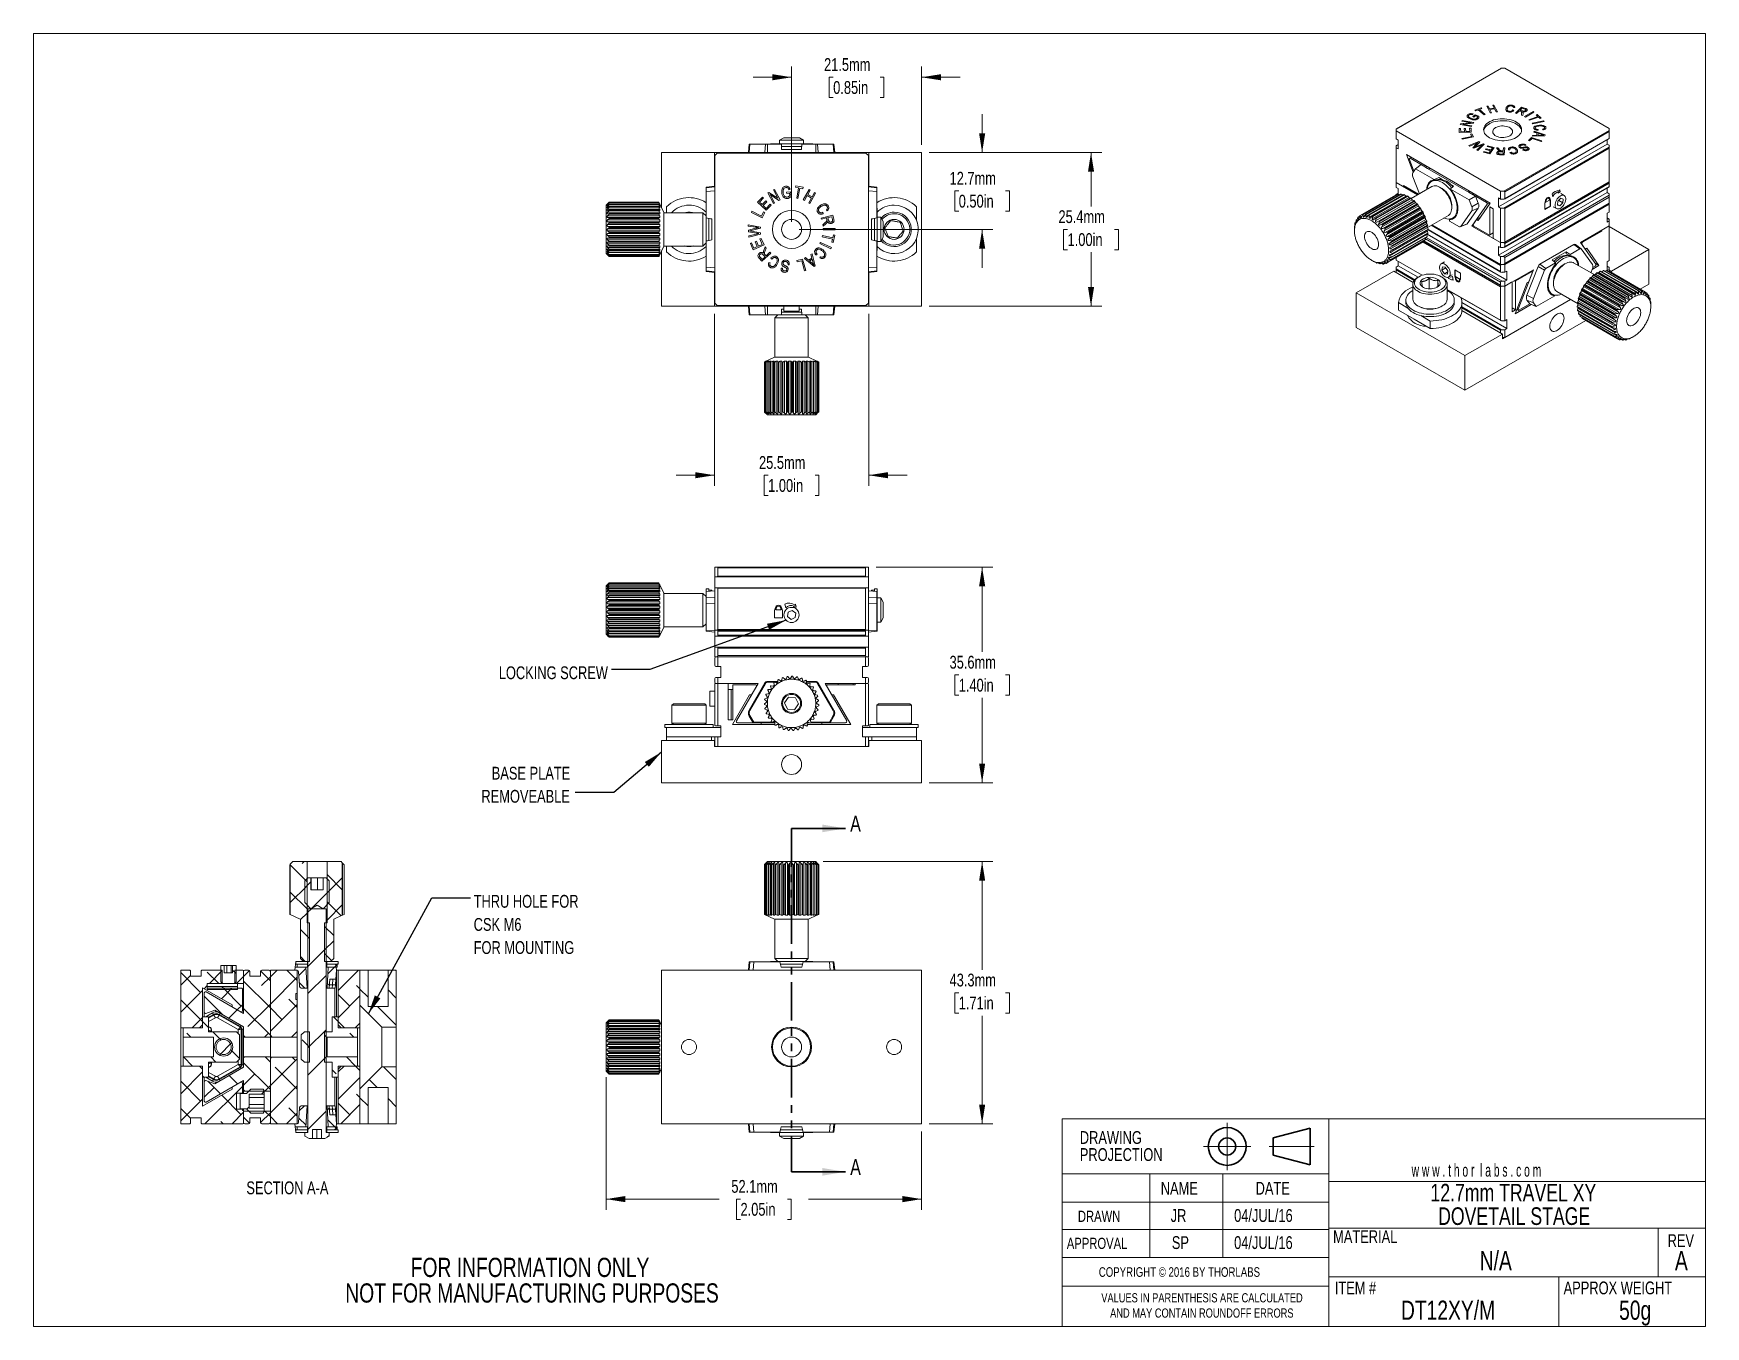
# Model space of a CAD drawing. Header units: millimetres. Extents: x 2 to 278, y 1 to 215.
import ezdxf

# ---------------------------------------------------------------- set-up
doc = ezdxf.new("R2010")
doc.units = ezdxf.units.MM
doc.header["$PDSIZE"] = -1
doc.linetypes.add('CENTERX2', pattern=[20.32, 12.7, -2.54, 2.54, -2.54])
doc.linetypes.add('PHANTOM', pattern=[12.7, 6.35, -1.27, 1.27, -1.27, 1.27, -1.27])
doc.styles.add('SLDTEXTSTYLE0', font='TXT', dxfattribs={"width": 0.75})
doc.styles.add('SLDTEXTSTYLE1', font='TXT', dxfattribs={"width": 0.6})
doc.dimstyles.new('SLDDIMSTYLE0', dxfattribs={"dimtxt": 2.116667, "dimasz": 3.175, "dimexe": 0, "dimexo": 0.0625, "dimgap": 0.529167, "dimtad": 0, "dimtih": 1, "dimtoh": 1, "dimdec": 1, "dimrnd": 1e-09, "dimzin": 12, "dimdsep": 46, "dimtxsty": 'SLDTEXTSTYLE0', "dimsah": 1, "dimcen": 0.09, "dimadec": 0, "dimazin": 3, "dimtfac": 1, "dimtdec": 1, "dimtofl": 0, "dimtmove": 0, "dimatfit": 3, "dimfxl": 1, "dimfrac": 2, "dimtolj": 1, "dimtzin": 12, "dimarcsym": 0})
doc.dimstyles.new('SLDDIMSTYLE1', dxfattribs={"dimtxt": 0.18, "dimasz": 3.175, "dimexe": 0, "dimexo": 0.0625, "dimgap": 0, "dimtad": 0, "dimtih": 1, "dimtoh": 1, "dimdec": 0, "dimrnd": 1e-09, "dimzin": 0, "dimdsep": 46, "dimtxsty": 'Standard', "dimsah": 1, "dimcen": 0.09, "dimadec": 0, "dimazin": 0, "dimtfac": 3.175, "dimtdec": 0, "dimtofl": 0, "dimtmove": 0, "dimatfit": 3, "dimfxl": 1, "dimfrac": 2, "dimtolj": 1, "dimtzin": 0, "dimarcsym": 0})
doc.dimstyles.new('SLDDIMSTYLE2', dxfattribs={"dimtxt": 2.116667, "dimasz": 3.175, "dimexe": 0, "dimexo": 0.0625, "dimgap": 0.529167, "dimtad": 0, "dimtih": 1, "dimtoh": 1, "dimdec": 1, "dimrnd": 1e-09, "dimzin": 12, "dimdsep": 46, "dimtxsty": 'SLDTEXTSTYLE0', "dimsah": 1, "dimcen": 0.09, "dimadec": 0, "dimazin": 3, "dimtfac": 1, "dimtdec": 1, "dimtmove": 0, "dimatfit": 0, "dimfxl": 1, "dimfrac": 2, "dimtolj": 1, "dimtzin": 12, "dimarcsym": 0})

msp = doc.modelspace()

# ---------------------------------------------------------------- texts
at = {"color": 7, "linetype": 'Continuous', "lineweight": 0}
for s, insert, char_height, attachment_point, style in [('LOCKING SCREW', (96.55, 110.03), 2.1167, 3, 'SLDTEXTSTYLE0'), ('w w w . t h o r  l a b s . c o m', (229.4, 27.8), 2.1167, 1, 'SLDTEXTSTYLE1'), ('SECTION A-A', (43.56, 24.89), 2.1167, 2, 'SLDTEXTSTYLE0'), ('NAME', (187.93, 24.82), 2.117, 1, 'SLDTEXTSTYLE0'), ('DATE', (203.61, 24.82), 2.117, 1, 'SLDTEXTSTYLE0'), ('DRAWN', (174.23, 20.05), 1.852, 1, 'SLDTEXTSTYLE0'), ('JR', (189.57, 20.32), 2.117, 1, 'SLDTEXTSTYLE0'), ('04/JUL/16', (200.06, 20.32), 2.117, 1, 'SLDTEXTSTYLE0'), ('MATERIAL', (216.42, 16.82), 2.117, 1, 'SLDTEXTSTYLE0'), ('APPROVAL', (172.4, 15.58), 1.852, 1, 'SLDTEXTSTYLE0'), ('SP', (189.76, 15.84), 2.117, 1, 'SLDTEXTSTYLE0'), ('04/JUL/16', (200.06, 15.84), 2.117, 1, 'SLDTEXTSTYLE0'), ('REV', (271.72, 16.17), 2.117, 1, 'SLDTEXTSTYLE0'), ('N/A', (243.31, 13.39), 3.175, 2, 'SLDTEXTSTYLE0'), ('A', (273.99, 13.39), 3.17, 2, 'SLDTEXTSTYLE0'), ('COPYRIGHT © 2016 BY THORLABS', (177.69, 10.71), 1.5875, 1, 'SLDTEXTSTYLE0'), ('ITEM #', (216.7, 8.35), 2.117, 1, 'SLDTEXTSTYLE0'), ('APPROX WEIGHT', (254.53, 8.35), 2.1167, 1, 'SLDTEXTSTYLE0'), ('DT12XY/M', (235.42, 5.19), 3.175, 2, 'SLDTEXTSTYLE0'), ('50g', (266.35, 5.19), 3.175, 2, 'SLDTEXTSTYLE0')]:
    msp.add_mtext(s, dxfattribs=dict(at, insert=insert, char_height=char_height, attachment_point=attachment_point, style=style))
at = {"color": 7, "linetype": 'Continuous', "char_height": 2.65, "attachment_point": 1, "style": 'SLDTEXTSTYLE0'}
for insert in [(136.59, 85.34), (136.59, 28.58)]:
    msp.add_mtext('A', dxfattribs=dict(at, insert=insert))

# ---------------------------------------------------------------- blocks, each defined once
blk = doc.blocks.new('Third Angle Projection Block')
at = {"color": 7, "linetype": 'CENTERX2', "lineweight": 0}
for p, q in [((101.48, 23.81), (101.48, 14.07)), ((96.6, 18.94), (106.35, 18.94)), ((110.14, 18.94), (119.45, 18.94))]:
    blk.add_line(p, q, dxfattribs=at)
at = {"color": 7, "linetype": 'Continuous', "lineweight": 30}
for p, q in [((118.62, 22.75), (111, 20.71)), ((118.62, 15.13), (118.62, 22.75)), ((111, 20.71), (111, 17.17)), ((111, 17.17), (118.62, 15.13))]:
    blk.add_line(p, q, dxfattribs=at)
for radius in [3.9, 1.77]:
    blk.add_circle((101.48, 18.94), radius, dxfattribs=at)
at = {"color": 7, "linetype": 'Continuous', "lineweight": 0}
blk.add_point((101.48, 18.94), dxfattribs=at)
blk = doc.blocks.new('SW_NOTE_0')
at = {"color": 0, "linetype": 'Continuous', "lineweight": 0, "char_height": 1.524, "attachment_point": 2, "style": 'SLDTEXTSTYLE0'}
for s, insert in [('VALUES IN PARENTHESIS ARE CALCULATED', (19.91, 1.96)), ('AND MAY CONTAIN ROUNDOFF ERRORS', (19.88, -0.56))]:
    blk.add_mtext(s, dxfattribs=dict(at, insert=insert))
blk = doc.blocks.new('SW_NOTE_1')
at = {"color": 0, "linetype": 'Continuous', "lineweight": 0, "char_height": 2.117, "attachment_point": 1, "style": 'SLDTEXTSTYLE0'}
for s, insert in [('DRAWING', (0, 2.73)), ('PROJECTION', (0, -0.09))]:
    blk.add_mtext(s, dxfattribs=dict(at, insert=insert))
blk = doc.blocks.new('SW_NOTE_2')
at = {"color": 0, "linetype": 'Continuous', "lineweight": 0, "char_height": 3.175, "attachment_point": 2, "style": 'SLDTEXTSTYLE0'}
for s, insert in [('FOR INFORMATION ONLY', (25.05, 4.09)), ('NOT FOR MANUFACTURING PURPOSES', (25.38, -0.14))]:
    blk.add_mtext(s, dxfattribs=dict(at, insert=insert))
blk = doc.blocks.new('SW_NOTE_3')
at = {"color": 0, "linetype": 'Continuous', "lineweight": 0, "char_height": 2.9104, "attachment_point": 2, "style": 'SLDTEXTSTYLE0'}
for s, insert in [('12.7mm TRAVEL XY', (17.1, 3.75)), ('DOVETAIL STAGE', (17.23, -0.13))]:
    blk.add_mtext(s, dxfattribs=dict(at, insert=insert))
blk = doc.blocks.new('_D')
at = {"color": 7, "linetype": 'Continuous', "lineweight": 0}
for p, q in [((140.87, 126.43), (160.18, 126.43)), ((158.4, 126.43), (158.4, 112.41)), ((154.53, 108.61), (153.88, 108.61)), ((153.88, 108.61), (153.88, 105.25)), ((162.28, 108.61), (162.93, 108.61)), ((162.93, 108.61), (162.93, 105.25)), ((153.88, 105.25), (154.53, 105.25)), ((162.93, 105.25), (162.28, 105.25)), ((158.4, 90.8), (158.4, 104.82)), ((149.67, 90.8), (160.18, 90.8))]:
    blk.add_line(p, q, dxfattribs=at)
for points in [[(158.4, 126.43), (157.9, 123.26), (158.91, 123.26)], [(158.4, 90.8), (158.91, 93.97), (157.9, 93.97)]]:
    blk.add_solid(points, dxfattribs=at)
at = {"color": 7, "linetype": 'Continuous', "lineweight": 0, "char_height": 2.117, "attachment_point": 1, "style": 'SLDTEXTSTYLE0'}
for s, insert in [('35.6mm', (153.02, 111.77)), ('1.40in', (154.53, 107.98))]:
    blk.add_mtext(s, dxfattribs=dict(at, insert=insert))
blk = doc.blocks.new('SW_NOTE_4')
at = {"color": 0, "linetype": 'Continuous', "lineweight": 0, "char_height": 2.117, "attachment_point": 3, "style": 'SLDTEXTSTYLE0'}
for s, insert in [('BASE PLATE', (-0.83, 4.23)), ('REMOVEABLE', (-0.89, 0.41))]:
    blk.add_mtext(s, dxfattribs=dict(at, insert=insert))
blk = doc.blocks.new('_D_1')
at = {"color": 7, "linetype": 'Continuous', "lineweight": 0}
for p, q in [((126.9, 207.4), (120.55, 207.4)), ((126.9, 183.53), (126.9, 209.18)), ((133.78, 207.4), (133.13, 207.4)), ((133.13, 207.4), (133.13, 204.04)), ((141.53, 207.4), (142.18, 207.4)), ((142.18, 207.4), (142.18, 204.04)), ((148.4, 196.23), (148.4, 209.18)), ((148.4, 207.4), (154.75, 207.4)), ((133.13, 204.04), (133.78, 204.04)), ((142.18, 204.04), (141.53, 204.04))]:
    blk.add_line(p, q, dxfattribs=at)
for points in [[(126.9, 207.4), (123.73, 207.91), (123.73, 206.9)], [(148.4, 207.4), (151.58, 206.9), (151.58, 207.91)]]:
    blk.add_solid(points, dxfattribs=at)
at = {"color": 7, "linetype": 'Continuous', "lineweight": 0, "char_height": 2.117, "attachment_point": 1, "style": 'SLDTEXTSTYLE0'}
for s, insert in [('21.5mm', (132.27, 210.56)), ('0.85in', (133.78, 206.77))]:
    blk.add_mtext(s, dxfattribs=dict(at, insert=insert))
blk = doc.blocks.new('_D_2')
at = {"color": 7, "linetype": 'Continuous', "lineweight": 0}
for p, q in [((158.4, 194.96), (158.4, 201.31)), ((149.67, 194.96), (160.18, 194.96)), ((154.53, 188.61), (153.88, 188.61)), ((153.88, 188.61), (153.88, 185.25)), ((162.28, 188.61), (162.93, 188.61)), ((162.93, 188.61), (162.93, 185.25)), ((153.88, 185.25), (154.53, 185.25)), ((162.93, 185.25), (162.28, 185.25)), ((128.17, 182.26), (160.18, 182.26)), ((158.4, 182.26), (158.4, 175.91))]:
    blk.add_line(p, q, dxfattribs=at)
for points in [[(158.4, 194.96), (158.91, 198.14), (157.9, 198.14)], [(158.4, 182.26), (157.9, 179.09), (158.91, 179.09)]]:
    blk.add_solid(points, dxfattribs=at)
at = {"color": 7, "linetype": 'Continuous', "lineweight": 0, "char_height": 2.117, "attachment_point": 1, "style": 'SLDTEXTSTYLE0'}
for s, insert in [('12.7mm', (153.02, 191.77)), ('0.50in', (154.53, 187.98))]:
    blk.add_mtext(s, dxfattribs=dict(at, insert=insert))
blk = doc.blocks.new('_D_3')
at = {"color": 7, "linetype": 'Continuous', "lineweight": 0}
for p, q in [((149.67, 194.96), (178.18, 194.96)), ((176.4, 194.96), (176.4, 186.06)), ((172.53, 182.26), (171.88, 182.26)), ((171.88, 182.26), (171.88, 178.9)), ((180.28, 182.26), (180.93, 182.26)), ((180.93, 182.26), (180.93, 178.9)), ((171.88, 178.9), (172.53, 178.9)), ((176.4, 169.56), (176.4, 178.47)), ((180.93, 178.9), (180.28, 178.9)), ((149.67, 169.56), (178.18, 169.56))]:
    blk.add_line(p, q, dxfattribs=at)
for points in [[(176.4, 194.96), (175.9, 191.79), (176.91, 191.79)], [(176.4, 169.56), (176.91, 172.74), (175.9, 172.74)]]:
    blk.add_solid(points, dxfattribs=at)
at = {"color": 7, "linetype": 'Continuous', "lineweight": 0, "char_height": 2.117, "attachment_point": 1, "style": 'SLDTEXTSTYLE0'}
for s, insert in [('25.4mm', (171.02, 185.42)), ('1.00in', (172.53, 181.63))]:
    blk.add_mtext(s, dxfattribs=dict(at, insert=insert))
blk = doc.blocks.new('_D_4')
at = {"color": 7, "linetype": 'Continuous', "lineweight": 0}
for p, q in [((114.15, 168.29), (114.15, 139.85)), ((139.65, 168.29), (139.65, 139.85)), ((114.15, 141.62), (107.8, 141.62)), ((123.03, 141.62), (122.38, 141.62)), ((122.38, 141.62), (122.38, 138.26)), ((130.78, 141.62), (131.43, 141.62)), ((131.43, 141.62), (131.43, 138.26)), ((139.65, 141.62), (146, 141.62)), ((122.38, 138.26), (123.03, 138.26)), ((131.43, 138.26), (130.78, 138.26))]:
    blk.add_line(p, q, dxfattribs=at)
for points in [[(114.15, 141.62), (110.98, 142.13), (110.98, 141.12)], [(139.65, 141.62), (142.83, 141.12), (142.83, 142.13)]]:
    blk.add_solid(points, dxfattribs=at)
at = {"color": 7, "linetype": 'Continuous', "lineweight": 0, "char_height": 2.117, "attachment_point": 1, "style": 'SLDTEXTSTYLE0'}
for s, insert in [('25.5mm', (121.52, 144.78)), ('1.00in', (123.03, 140.99))]:
    blk.add_mtext(s, dxfattribs=dict(at, insert=insert))
blk = doc.blocks.new('_D_5')
at = {"color": 7, "linetype": 'Continuous', "lineweight": 0}
for p, q in [((132.12, 77.75), (160.18, 77.75)), ((158.4, 77.75), (158.4, 59.87)), ((154.53, 56.08), (153.88, 56.08)), ((153.88, 56.08), (153.88, 52.72)), ((162.28, 56.08), (162.93, 56.08)), ((162.93, 56.08), (162.93, 52.72)), ((153.88, 52.72), (154.53, 52.72)), ((162.93, 52.72), (162.28, 52.72)), ((158.4, 34.41), (158.4, 52.29)), ((149.67, 34.41), (160.18, 34.41))]:
    blk.add_line(p, q, dxfattribs=at)
for points in [[(158.4, 77.75), (157.9, 74.58), (158.91, 74.58)], [(158.4, 34.41), (158.91, 37.59), (157.9, 37.59)]]:
    blk.add_solid(points, dxfattribs=at)
at = {"color": 7, "linetype": 'Continuous', "lineweight": 0, "char_height": 2.117, "attachment_point": 1, "style": 'SLDTEXTSTYLE0'}
for s, insert in [('43.3mm', (153.02, 59.24)), ('1.71in', (154.53, 55.45))]:
    blk.add_mtext(s, dxfattribs=dict(at, insert=insert))
blk = doc.blocks.new('_D_6')
at = {"color": 7, "linetype": 'Continuous', "lineweight": 0}
for p, q in [((96.26, 42.13), (96.26, 20.19)), ((148.4, 33.14), (148.4, 20.19)), ((96.26, 21.97), (114.96, 21.97)), ((118.46, 21.97), (117.81, 21.97)), ((117.81, 21.97), (117.81, 18.61)), ((126.21, 21.97), (126.86, 21.97)), ((126.86, 21.97), (126.86, 18.61)), ((148.4, 21.97), (129.71, 21.97)), ((117.81, 18.61), (118.46, 18.61)), ((126.86, 18.61), (126.21, 18.61))]:
    blk.add_line(p, q, dxfattribs=at)
for points in [[(96.26, 21.97), (99.44, 21.46), (99.44, 22.48)], [(148.4, 21.97), (145.23, 22.48), (145.23, 21.46)]]:
    blk.add_solid(points, dxfattribs=at)
at = {"color": 7, "linetype": 'Continuous', "lineweight": 0, "char_height": 2.117, "attachment_point": 1, "style": 'SLDTEXTSTYLE0'}
for s, insert in [('52.1mm', (116.95, 25.13)), ('2.05in', (118.46, 21.34))]:
    blk.add_mtext(s, dxfattribs=dict(at, insert=insert))
blk = doc.blocks.new('SW_NOTE_5')
at = {"color": 0, "linetype": 'Continuous', "lineweight": 0, "attachment_point": 1, "style": 'SLDTEXTSTYLE0'}
for s, insert, char_height in [('THRU HOLE FOR', (0.55, 0.49), 2.1167), ('CSK M6', (0.55, -3.33), 2.117), ('FOR MOUNTING', (0.55, -7.15), 2.1167)]:
    blk.add_mtext(s, dxfattribs=dict(at, insert=insert, char_height=char_height))

# ---------------------------------------------------------------- dimensions: what is measured, and where the dimension line sits
at = {"color": 7, "linetype": 'Continuous', "lineweight": 0}
for base, p1, p2, dimstyle, picture, middle in [((148.4, 207.4), (126.9, 182.26), (148.4, 194.96), 'SLDDIMSTYLE2', '_D_1', (137.65, 207.4)), ((139.65, 141.62), (114.15, 169.56), (139.65, 169.56), 'SLDDIMSTYLE2', '_D_4', (126.9, 141.62)), ((148.4, 21.97), (96.26, 43.4), (148.4, 34.41), 'SLDDIMSTYLE0', '_D_6', (122.33, 21.97))]:
    dim = msp.add_linear_dim(base=base, p1=p1, p2=p2, dimstyle=dimstyle, dxfattribs=at)
    dim.commit()
    dim.dimension.update_dxf_attribs({"geometry": picture, "text_midpoint": middle, "dimtype": 160})
for base, p1, p2, dimstyle, picture, middle in [((158.4, 182.26), (148.4, 194.96), (126.9, 182.26), 'SLDDIMSTYLE2', '_D_2', (158.4, 188.61)), ((176.4, 194.96), (148.4, 169.56), (148.4, 194.96), 'SLDDIMSTYLE0', '_D_3', (176.4, 182.26)), ((158.4, 90.8), (139.6, 126.43), (148.4, 90.8), 'SLDDIMSTYLE0', '_D', (158.4, 108.61)), ((158.4, 34.41), (130.85, 77.75), (148.4, 34.41), 'SLDDIMSTYLE0', '_D_5', (158.4, 56.08))]:
    dim = msp.add_linear_dim(base=base, p1=p1, p2=p2, angle=90, dimstyle=dimstyle, dxfattribs=at)
    dim.commit()
    dim.dimension.update_dxf_attribs({"geometry": picture, "text_midpoint": middle, "dimtype": 160})

# ---------------------------------------------------------------- hatches: boundary and pattern name
at = {"linetype": 'Continuous', "lineweight": 0}
h = msp.add_hatch(dxfattribs=at)
h.set_pattern_fill('ANSI38', angle=90, style=0)
h.paths.add_polyline_path([(45.66, 68.25), (45.71, 68.25), (45.71, 61.75), (46.21, 61.25), (47.21, 61.25), (47.21, 67.65), (46.81, 67.65), (46.81, 77.75), (44.46, 77.75), (44.03, 77.33), (44.03, 69.01)], flags=0)
h = msp.add_hatch(dxfattribs=at)
h.set_pattern_fill('ANSI38', angle=90, style=0)
h.paths.add_polyline_path([(51.21, 68.25), (51.26, 68.25), (52.63, 68.89), (52.63, 77.57), (52.46, 77.75), (50.11, 77.75), (50.11, 67.65), (49.71, 67.65), (49.71, 61.25), (50.71, 61.25), (51.21, 61.75)], flags=0)
h = msp.add_hatch(dxfattribs=at)
h.set_pattern_fill('ANSI32', style=0)
h.paths.add_polyline_path([(48.46, 70.55), (49.46, 69.97), (50.46, 70.97), (50.46, 74.57), (49.96, 75.07), (49.46, 75.07), (49.46, 73.07), (47.45, 73.07), (47.45, 75.07), (46.96, 75.07), (46.46, 74.57), (46.46, 70.97), (47.46, 69.97)], flags=0)
h = msp.add_hatch(dxfattribs=at)
h.set_pattern_fill('ANSI32', style=0)
h.paths.add_polyline_path([(49.96, 69.97), (46.96, 69.97), (46.96, 32.97), (46.46, 32.97), (46.46, 32.37), (47.16, 31.97), (47.71, 31.97), (47.71, 33.47), (49.21, 33.47), (49.21, 31.97), (49.76, 31.97), (50.46, 32.37), (50.46, 32.97), (49.96, 32.97)], flags=0)
h = msp.add_hatch(dxfattribs=at)
h.set_pattern_fill('ANSI31', style=0)
h.paths.add_polyline_path([(44.96, 61.25), (44.96, 60.81), (46.86, 60.81), (46.86, 61.25)], flags=0)
h = msp.add_hatch(dxfattribs=at)
h.set_pattern_fill('ANSI37', angle=90, style=0)
h.paths.add_polyline_path([(45.16, 60.81), (45.16, 60.31), (46.86, 60.31), (46.86, 60.81)], flags=0)
h = msp.add_hatch(dxfattribs=at)
h.set_pattern_fill('ANSI31', style=0)
h.paths.add_polyline_path([(51.96, 60.81), (51.96, 61.25), (50.06, 61.25), (50.06, 60.81)], flags=0)
h = msp.add_hatch(dxfattribs=at)
h.set_pattern_fill('ANSI37', angle=90, style=0)
h.paths.add_polyline_path([(51.76, 60.31), (51.76, 60.81), (50.06, 60.81), (50.06, 60.31)], flags=0)
h = msp.add_hatch(dxfattribs=at)
h.set_pattern_fill('ANSI38', style=0)
edge = h.paths.add_edge_path(flags=0)
edge.add_line((32.24, 59.8), (31.93, 59.8))
edge.add_line((31.93, 59.8), (31.93, 59.81))
edge.add_line((31.93, 59.81), (29.42, 59.81))
edge.add_arc((29.42, 59.71), 0.1, 90, 180)
edge.add_line((29.32, 59.71), (29.32, 58.81))
edge.add_line((29.32, 58.81), (27.52, 58.81))
edge.add_line((27.52, 58.81), (27.52, 59.71))
edge.add_arc((27.42, 59.71), 0.1, 0, 90)
edge.add_line((27.42, 59.81), (26.02, 59.81))
edge.add_arc((26.02, 59.71), 0.1, 90, 180)
edge.add_line((25.92, 59.71), (25.92, 50.26))
edge.add_line((25.92, 50.26), (29.02, 50.26))
edge.add_line((29.02, 50.26), (29.52, 50.76))
edge.add_line((29.52, 50.76), (29.52, 56.91))
edge.add_line((29.52, 56.91), (34.45, 54.06))
edge.add_line((34.45, 54.06), (34.45, 53.72))
edge.add_line((34.45, 53.72), (35.82, 52.92))
edge.add_arc((35.92, 53.09), 0.2, 240, 360)
edge.add_line((36.12, 53.09), (36.12, 56.71))
edge.add_arc((36.02, 56.71), 0.1, 0, 90)
edge.add_line((36.02, 56.81), (30.32, 56.81))
edge.add_line((30.32, 56.81), (30.32, 57.61))
edge.add_line((30.32, 57.61), (32.8, 57.61))
edge.add_line((32.8, 57.61), (32.8, 59.81))
edge.add_line((32.8, 59.81), (32.24, 59.81))
edge.add_line((32.24, 59.81), (32.24, 59.8))
h = msp.add_hatch(dxfattribs=at)
h.set_pattern_fill('ANSI38', angle=90, style=0)
edge = h.paths.add_edge_path(flags=0)
edge.add_line((37.14, 59.81), (36.52, 59.81))
edge.add_arc((36.52, 59.61), 0.2, 90, 180)
edge.add_line((36.32, 59.61), (36.32, 52.63))
edge.add_line((36.32, 52.63), (30.12, 56.21))
edge.add_arc((30.02, 56.04), 0.2, 60, 180)
edge.add_line((29.82, 56.04), (29.82, 52.85))
edge.add_arc((30.02, 52.85), 0.2, 180, 290.1487)
edge.add_line((30.09, 52.66), (31.58, 53.2))
edge.add_line((31.58, 53.2), (36.32, 50.47))
edge.add_line((36.32, 50.47), (36.32, 48.76))
edge.add_line((36.32, 48.76), (40.74, 48.76))
edge.add_line((40.74, 48.76), (40.74, 59.61))
edge.add_arc((40.54, 59.61), 0.2, 0, 90)
edge.add_line((40.54, 59.81), (39.34, 59.81))
edge.add_arc((39.34, 59.61), 0.2, 90, 180)
edge.add_line((39.14, 59.61), (39.14, 58.81))
edge.add_line((39.14, 58.81), (37.34, 58.81))
edge.add_line((37.34, 58.81), (37.34, 59.61))
edge.add_arc((37.14, 59.61), 0.2, 0, 90)
h = msp.add_hatch(dxfattribs=at)
h.set_pattern_fill('ANSI32', angle=90, style=0)
h.paths.add_polyline_path([(32.87, 57.61), (34.77, 57.61), (35.07, 57.91), (35.07, 60.61), (34.51, 60.61), (34.51, 59.36), (33.13, 59.36), (33.13, 60.61), (32.57, 60.61), (32.57, 57.91)], flags=0)
h = msp.add_hatch(dxfattribs=at)
h.set_pattern_fill('ANSI38', style=0)
edge = h.paths.add_edge_path(flags=0)
edge.add_line((36.32, 57.71), (36.32, 59.71))
edge.add_arc((36.22, 59.71), 0.1, 0, 90)
edge.add_line((36.22, 59.81), (34.85, 59.81))
edge.add_line((34.85, 59.81), (34.85, 57.61))
edge.add_line((34.85, 57.61), (36.22, 57.61))
edge.add_arc((36.22, 57.71), 0.1, 270, 360)
h = msp.add_hatch(dxfattribs=at)
h.set_pattern_fill('ANSI38', style=0)
h.paths.add_polyline_path([(40.74, 59.81), (40.74, 48.74), (45.16, 48.74), (45.16, 54.96), (44.96, 54.96), (44.96, 55.96), (45.16, 55.96), (45.16, 59.81)], flags=0)
h = msp.add_hatch(dxfattribs=at)
h.set_pattern_fill('ANSI37', angle=90, style=0)
edge = h.paths.add_edge_path(flags=0)
edge.add_line((46.81, 56.81), (46.62, 60.31))
edge.add_line((46.62, 60.31), (44.86, 60.31))
edge.add_line((44.86, 60.31), (44.81, 59.81))
edge.add_line((44.81, 59.81), (45.12, 59.81))
edge.add_arc((45.12, 59.51), 0.3, 3, 90, ccw=False)
edge.add_line((45.42, 59.53), (45.54, 57.28))
edge.add_arc((46.04, 57.31), 0.5, 183, 270)
edge.add_line((46.04, 56.81), (46.81, 56.81))
h = msp.add_hatch(dxfattribs=at)
h.set_pattern_fill('ANSI37', angle=90, style=0)
h.paths.add_polyline_path([(50.29, 60.31), (50.11, 56.81), (50.47, 56.81), (50.55, 58.31), (51.55, 58.31), (51.66, 59.81), (51.62, 60.31)], flags=0)
h = msp.add_hatch(dxfattribs=at)
h.set_pattern_fill('ANSI38', style=0)
h.paths.add_polyline_path([(55.56, 52.99), (55.55, 52.99), (55.55, 53.72), (55.56, 53.72), (55.56, 59.81), (51.96, 59.81), (51.96, 50.76), (52.46, 50.26), (55.56, 50.26)], flags=0)
h = msp.add_hatch(dxfattribs=at)
h.set_pattern_fill('ANSI31', angle=90, style=0)
h.paths.add_polyline_path([(56.91, 53.81), (56.91, 59.81), (55.56, 59.81), (55.56, 54.01), (59.16, 50.41), (61.56, 50.41), (61.56, 59.81), (60.21, 59.81), (60.21, 53.81)], flags=0)
h = msp.add_hatch(dxfattribs=at)
h.set_pattern_fill('ANSI31', angle=90, style=0)
h.paths.add_polyline_path([(30.32, 56.61), (35.32, 56.61), (35.32, 57.11), (30.32, 57.11)], flags=0)
h = msp.add_hatch(dxfattribs=at)
h.set_pattern_fill('ANSI33', angle=90, style=0)
h.paths.add_polyline_path([(31.32, 45.46), (26.32, 45.46), (26.32, 43.96), (29.52, 43.96), (29.52, 42.11), (30.52, 42.11), (30.52, 44.61), (35.12, 44.61), (35.62, 45.11), (35.62, 49.11), (35.12, 49.61), (30.52, 49.61), (30.52, 52.11), (29.52, 52.11), (29.52, 50.26), (26.32, 50.26), (26.32, 48.76), (31.32, 48.76)], flags=0)
edge = h.paths.add_edge_path(flags=0)
edge.add_arc((33.02, 47.11), 1.25, 0, 360)
h = msp.add_hatch(dxfattribs=at)
h.set_pattern_fill('ANSI33', angle=90, style=0)
h.paths.add_polyline_path([(50.16, 45.46), (50.16, 48.76), (55.16, 48.76), (55.16, 50.26), (51.96, 50.26), (51.96, 52.11), (50.96, 52.11), (50.96, 49.61), (49.71, 49.61), (49.71, 44.61), (50.96, 44.61), (50.96, 42.11), (51.96, 42.11), (51.96, 43.96), (55.16, 43.96), (55.16, 45.46)], flags=0)
h = msp.add_hatch(dxfattribs=at)
h.set_pattern_fill('ANSI32', style=0)
edge = h.paths.add_edge_path(flags=0)
edge.add_arc((33.02, 47.11), 1.5, 0, 360)
h = msp.add_hatch(dxfattribs=at)
h.set_pattern_fill('ANSI33', angle=90, style=0)
h.paths.add_polyline_path([(47.21, 49.61), (46.36, 49.61), (45.86, 49.11), (45.86, 45.11), (46.36, 44.61), (47.21, 44.61)], flags=0)
h = msp.add_hatch(dxfattribs=at)
h.set_pattern_fill('ANSI38', angle=90, style=0)
edge = h.paths.add_edge_path(flags=0)
edge.add_line((31.58, 41.02), (30.09, 41.56))
edge.add_arc((30.02, 41.37), 0.2, 69.8513, 180)
edge.add_line((29.82, 41.37), (29.82, 38.18))
edge.add_arc((30.02, 38.18), 0.2, 180, 300)
edge.add_line((30.12, 38.01), (36.32, 41.59))
edge.add_line((36.32, 41.59), (36.32, 39.81))
edge.add_line((36.32, 39.81), (40.74, 39.81))
edge.add_line((40.74, 39.81), (40.74, 45.46))
edge.add_line((40.74, 45.46), (36.32, 45.46))
edge.add_line((36.32, 45.46), (36.32, 43.76))
edge.add_line((36.32, 43.76), (31.58, 41.02))
h = msp.add_hatch(dxfattribs=at)
h.set_pattern_fill('ANSI38', style=0)
h.paths.add_polyline_path([(40.74, 45.44), (40.74, 34.41), (45.16, 34.41), (45.16, 45.44)], flags=0)
h = msp.add_hatch(dxfattribs=at)
h.set_pattern_fill('ANSI38', style=0)
edge = h.paths.add_edge_path(flags=0)
edge.add_line((27.52, 35.41), (29.32, 35.41))
edge.add_line((29.32, 35.41), (29.32, 34.51))
edge.add_arc((29.42, 34.51), 0.1, 180, 270)
edge.add_line((29.42, 34.41), (34.42, 34.41))
edge.add_line((34.42, 34.41), (34.42, 34.42))
edge.add_line((34.42, 34.42), (34.75, 34.42))
edge.add_line((34.75, 34.42), (34.75, 34.41))
edge.add_line((34.75, 34.41), (36.22, 34.41))
edge.add_arc((36.22, 34.51), 0.1, 270, 360)
edge.add_line((36.32, 34.51), (36.32, 36.51))
edge.add_arc((36.22, 36.51), 0.1, 0, 90)
edge.add_line((36.22, 36.61), (36.12, 36.61))
edge.add_line((36.12, 36.61), (36.12, 36.86))
edge.add_line((36.12, 36.86), (35.12, 36.86))
edge.add_line((35.12, 36.86), (35.12, 39.46))
edge.add_line((35.12, 39.46), (36.12, 39.46))
edge.add_line((36.12, 39.46), (36.12, 41.13))
edge.add_arc((35.92, 41.13), 0.2, 0, 120)
edge.add_line((35.82, 41.3), (34.45, 40.51))
edge.add_line((34.45, 40.51), (34.45, 40.16))
edge.add_line((34.45, 40.16), (29.52, 37.32))
edge.add_line((29.52, 37.32), (29.52, 43.46))
edge.add_line((29.52, 43.46), (29.02, 43.96))
edge.add_line((29.02, 43.96), (25.92, 43.96))
edge.add_line((25.92, 43.96), (25.92, 34.51))
edge.add_arc((26.02, 34.51), 0.1, 180, 270)
edge.add_line((26.02, 34.41), (27.42, 34.41))
edge.add_arc((27.42, 34.51), 0.1, 270, 360)
edge.add_line((27.52, 34.51), (27.52, 35.41))
h = msp.add_hatch(dxfattribs=at)
h.set_pattern_fill('ANSI38', style=0)
h.paths.add_polyline_path([(55.56, 39.89), (55.55, 39.89), (55.55, 41.87), (55.56, 41.87), (55.56, 43.96), (52.46, 43.96), (51.96, 43.46), (51.96, 34.41), (55.56, 34.41)], flags=0)
h = msp.add_hatch(dxfattribs=at)
h.set_pattern_fill('ANSI31', angle=90, style=0)
h.paths.add_polyline_path([(56.91, 34.41), (56.91, 40.41), (60.21, 40.41), (60.21, 34.41), (61.56, 34.41), (61.56, 43.81), (59.16, 43.81), (55.56, 40.21), (55.56, 34.41)], flags=0)
h = msp.add_hatch(dxfattribs=at)
h.set_pattern_fill('ANSI31', style=0)
edge = h.paths.add_edge_path(flags=0)
edge.add_line((36.79, 39.41), (35.74, 39.41))
edge.add_line((35.74, 39.41), (35.74, 36.91))
edge.add_line((35.74, 36.91), (36.79, 36.91))
edge.add_spline(control_points=[(36.79, 36.91), (37.04, 36.66), (37.29, 36.41), (37.54, 36.16)], knot_values=[0.008021, 0.008021, 0.008021, 0.008021, 0.009083, 0.009083, 0.009083, 0.009083], weights=[1, 1, 1, 1], degree=3, periodic=0)
edge.add_line((37.54, 36.16), (39.58, 36.16))
edge.add_spline(control_points=[(39.58, 36.16), (39.63, 36.25), (39.69, 36.34), (39.74, 36.44)], knot_values=[0.002774, 0.002774, 0.002774, 0.002774, 0.003091, 0.003091, 0.003091, 0.003091], weights=[1, 1, 1, 1], degree=3, periodic=0)
edge.add_line((39.74, 36.44), (39.74, 37.02))
edge.add_line((39.74, 37.02), (37.24, 37.02))
edge.add_line((37.24, 37.02), (37.24, 39.3))
edge.add_line((37.24, 39.3), (39.74, 39.3))
edge.add_line((39.74, 39.3), (39.74, 39.89))
edge.add_spline(control_points=[(39.74, 39.89), (39.69, 39.98), (39.63, 40.07), (39.58, 40.16)], knot_values=[0.007087, 0.007087, 0.007087, 0.007087, 0.007408, 0.007408, 0.007408, 0.007408], weights=[1, 1, 1, 1], degree=3, periodic=0)
edge.add_line((39.58, 40.16), (37.54, 40.16))
edge.add_spline(control_points=[(37.54, 40.16), (37.29, 39.91), (37.04, 39.66), (36.79, 39.41)], knot_values=[0.003454, 0.003454, 0.003454, 0.003454, 0.004514, 0.004514, 0.004514, 0.004514], weights=[1, 1, 1, 1], degree=3, periodic=0)
h = msp.add_hatch(dxfattribs=at)
h.set_pattern_fill('ANSI38', angle=90, style=0)
edge = h.paths.add_edge_path(flags=0)
edge.add_line((37.34, 34.61), (37.34, 35.41))
edge.add_line((37.34, 35.41), (39.14, 35.41))
edge.add_line((39.14, 35.41), (39.14, 34.61))
edge.add_arc((39.34, 34.61), 0.2, 180, 270)
edge.add_line((39.34, 34.41), (40.54, 34.41))
edge.add_arc((40.54, 34.61), 0.2, 270, 360)
edge.add_line((40.74, 34.61), (40.74, 36.51))
edge.add_line((40.74, 36.51), (36.32, 36.51))
edge.add_line((36.32, 36.51), (36.32, 34.61))
edge.add_arc((36.52, 34.61), 0.2, 180, 270)
edge.add_line((36.52, 34.41), (37.14, 34.41))
edge.add_arc((37.14, 34.61), 0.2, 270, 360)
h = msp.add_hatch(dxfattribs=at)
h.set_pattern_fill('ANSI37', angle=90, style=0)
edge = h.paths.add_edge_path(flags=0)
edge.add_line((46.62, 33.91), (46.81, 37.41))
edge.add_line((46.81, 37.41), (46.04, 37.41))
edge.add_arc((46.04, 36.91), 0.5, 90, 177)
edge.add_line((45.54, 36.94), (45.42, 34.69))
edge.add_arc((45.12, 34.71), 0.3, 270, 357, ccw=False)
edge.add_line((45.12, 34.41), (44.81, 34.41))
edge.add_line((44.81, 34.41), (44.86, 33.91))
edge.add_line((44.86, 33.91), (46.62, 33.91))
h = msp.add_hatch(dxfattribs=at)
h.set_pattern_fill('ANSI37', angle=90, style=0)
h.paths.add_polyline_path([(50.11, 37.41), (50.29, 33.91), (51.62, 33.91), (51.66, 34.41), (51.55, 35.91), (50.55, 35.91), (50.47, 37.41)], flags=0)
h = msp.add_hatch(dxfattribs=at)
h.set_pattern_fill('ANSI31', angle=90, style=0)
h.paths.add_polyline_path([(44.96, 33.41), (44.96, 32.97), (46.86, 32.97), (46.86, 33.41)], flags=0)
h = msp.add_hatch(dxfattribs=at)
h.set_pattern_fill('ANSI37', style=0)
h.paths.add_polyline_path([(45.16, 33.91), (45.16, 33.41), (46.86, 33.41), (46.86, 33.91)], flags=0)
h = msp.add_hatch(dxfattribs=at)
h.set_pattern_fill('ANSI37', style=0)
h.paths.add_polyline_path([(51.76, 33.41), (51.76, 33.91), (50.06, 33.91), (50.06, 33.41)], flags=0)
h = msp.add_hatch(dxfattribs=at)
h.set_pattern_fill('ANSI31', angle=90, style=0)
h.paths.add_polyline_path([(51.96, 32.97), (51.96, 33.41), (50.06, 33.41), (50.06, 32.97)], flags=0)

# ---------------------------------------------------------------- linework, layer by layer
at = {"color": 7, "linetype": 'Continuous', "lineweight": 0}
for p, q in [((1.58, 214.65), (277.99, 214.65)), ((1.58, 214.65), (1.58, 0.9)), ((277.99, 0.9), (277.99, 214.65)), ((244.23, 208.89), (226.84, 198.85)), ((244.13, 208.87), (226.84, 198.89)), ((244.8, 208.89), (244.23, 208.89)), ((244.8, 208.89), (262.05, 198.93)), ((239.86, 201.94), (240.9, 202.35)), ((239.99, 201.83), (239.86, 201.94)), ((239.87, 201.94), (240.9, 202.35)), ((240.42, 202), (239.99, 201.83)), ((241.41, 201.17), (240.42, 202)), ((241.03, 202.24), (240.6, 202.07)), ((240.6, 202.07), (241.58, 201.24)), ((240.6, 202.06), (240.6, 202.07)), ((240.6, 202.06), (241.58, 201.24)), ((240.9, 202.35), (241.03, 202.24)), ((240.9, 202.35), (241.02, 202.24)), ((240.9, 202.35), (240.9, 202.35)), ((241.82, 202.6), (242.02, 202.64)), ((241.82, 202.59), (242.02, 202.63)), ((242.38, 201.5), (241.82, 202.6)), ((242.02, 202.64), (242.25, 202.18)), ((242.02, 202.63), (242.02, 202.64)), ((242.02, 202.63), (242.25, 202.18)), ((242.25, 202.18), (243.04, 202.32)), ((242.25, 202.18), (243.04, 202.31)), ((242.25, 202.18), (242.25, 202.18)), ((243.11, 202.19), (242.32, 202.05)), ((242.32, 202.05), (242.58, 201.54)), ((242.32, 202.05), (242.58, 201.54)), ((242.32, 202.05), (242.32, 202.05)), ((242.81, 202.77), (243.01, 202.8)), ((243.04, 202.32), (242.81, 202.77)), ((242.82, 202.76), (243.01, 202.8)), ((243.01, 202.8), (243.58, 201.71)), ((243.01, 202.8), (243.57, 201.71)), ((243.01, 202.8), (243.01, 202.8)), ((243.04, 202.31), (243.04, 202.32)), ((243.38, 201.67), (243.11, 202.19)), ((244.98, 202.12), (245.01, 202.3)), ((245.01, 202.3), (245.01, 202.31)), ((245.95, 202.79), (245.95, 202.8)), ((246.12, 202), (246.31, 201.94)), ((246.12, 201.99), (246.12, 202)), ((246.12, 201.99), (246.31, 201.93)), ((246.45, 202.4), (246.23, 202.39)), ((246.57, 201.48), (247.59, 202.47)), ((246.58, 201.48), (247.59, 202.46)), ((247.21, 201.86), (246.75, 201.42)), ((247.42, 201.79), (247.21, 201.86)), ((247.66, 202.3), (247.32, 201.97)), ((247.32, 201.97), (247.71, 201.84)), ((247.32, 201.96), (247.32, 201.97)), ((247.32, 201.96), (247.71, 201.83)), ((247.59, 202.47), (248.2, 202.26)), ((247.59, 202.46), (247.59, 202.47)), ((247.59, 202.46), (248.2, 202.25)), ((248.09, 202.15), (247.66, 202.3)), ((247.71, 201.83), (247.71, 201.84)), ((248.2, 202.25), (248.2, 202.26)), ((248.22, 201.88), (248.22, 201.89)), ((237.4, 199.58), (237.46, 199.7)), ((239.3, 199.25), (237.4, 199.58)), ((237.41, 199.58), (237.46, 199.69)), ((237.46, 199.7), (239.19, 199.9)), ((237.46, 199.69), (239.19, 199.89)), ((237.46, 199.69), (237.46, 199.7)), ((237.7, 200.16), (237.76, 200.27)), ((239.19, 199.9), (237.7, 200.16)), ((237.71, 200.16), (237.76, 200.26)), ((237.76, 200.27), (239.66, 199.94)), ((237.76, 200.26), (237.76, 200.27)), ((237.76, 200.26), (239.65, 199.93)), ((239.59, 199.82), (237.87, 199.62)), ((237.87, 199.62), (239.35, 199.36)), ((237.87, 199.61), (237.87, 199.62)), ((237.87, 199.61), (239.35, 199.35)), ((238.71, 201.23), (238.71, 201.24)), ((238.9, 200.78), (238.9, 200.79)), ((239.18, 200.61), (239.18, 200.62)), ((239.19, 199.89), (239.19, 199.9)), ((239.35, 199.36), (239.3, 199.25)), ((239.57, 201.34), (239.51, 201.23)), ((239.52, 200.89), (239.92, 201.2)), ((239.52, 200.89), (239.92, 201.19)), ((239.7, 200.81), (239.52, 200.89)), ((239.66, 199.94), (239.59, 199.82)), ((239.98, 201.03), (239.7, 200.81)), ((239.92, 201.2), (240.51, 200.95)), ((239.92, 201.19), (239.92, 201.2)), ((239.92, 201.19), (240.51, 200.94)), ((240.28, 200.9), (239.98, 201.03)), ((240.17, 200.61), (240.17, 200.62)), ((240.28, 200.86), (240.28, 200.9)), ((240.51, 200.94), (240.51, 200.95)), ((240.51, 200.94), (240.52, 200.84)), ((241.58, 201.24), (241.41, 201.17)), ((242.58, 201.54), (242.38, 201.5)), ((243.58, 201.71), (243.38, 201.67)), ((245.56, 201.76), (245.56, 201.77)), ((246.75, 201.42), (246.57, 201.48)), ((247.55, 201.15), (247.58, 201.42)), ((247.55, 201.15), (247.58, 201.41)), ((247.78, 201.07), (247.55, 201.15)), ((247.58, 201.42), (247.59, 201.56)), ((247.58, 201.41), (247.59, 201.55)), ((247.58, 201.41), (247.58, 201.42)), ((247.74, 201.68), (247.74, 201.69)), ((247.82, 201.42), (247.78, 201.07)), ((247.8, 201.59), (247.8, 201.6)), ((248.07, 200.92), (249.47, 201.73)), ((248.07, 200.91), (249.47, 201.72)), ((248.22, 200.83), (248.07, 200.92)), ((249.62, 201.64), (248.22, 200.83)), ((248.78, 200.39), (250.25, 200.93)), ((248.89, 200.29), (248.78, 200.39)), ((248.79, 200.39), (250.25, 200.92)), ((250.36, 200.83), (248.89, 200.29)), ((249.34, 199.8), (251.22, 200.19)), ((249.41, 199.69), (249.34, 199.8)), ((249.35, 199.79), (251.22, 200.18)), ((251.29, 200.07), (249.41, 199.69)), ((249.47, 201.73), (249.62, 201.64)), ((249.47, 201.72), (249.47, 201.73)), ((249.47, 201.72), (249.61, 201.64)), ((249.8, 199.05), (249.8, 199.01)), ((249.8, 199.04), (249.8, 199)), ((249.97, 201.18), (250.17, 201.26)), ((250.25, 200.93), (249.97, 201.18)), ((249.98, 201.18), (250.17, 201.25)), ((250.17, 201.26), (250.84, 200.65)), ((250.17, 201.25), (250.17, 201.26)), ((250.17, 201.25), (250.83, 200.64)), ((250.25, 200.92), (250.25, 200.93)), ((250.64, 200.57), (250.36, 200.83)), ((250.54, 199.47), (250.54, 199.47)), ((250.84, 200.65), (250.64, 200.57)), ((251.22, 200.19), (251.29, 200.07)), ((251.22, 200.18), (251.22, 200.19)), ((251.22, 200.18), (251.29, 200.07)), ((251.38, 199.07), (251.39, 199.09)), ((251.61, 199.09), (251.6, 199.06)), ((251.61, 199.09), (251.61, 199.1)), ((119.91, 196.36), (119.76, 194.96)), ((120.02, 196.36), (119.89, 194.96)), ((119.91, 196.36), (120.02, 196.36)), ((122.61, 196.36), (120.02, 196.36)), ((122.49, 194.96), (122.61, 196.36)), ((122.61, 196.36), (122.92, 196.36)), ((122.92, 196.36), (122.92, 194.96)), ((122.92, 196.36), (125.21, 196.36)), ((123.4, 196.4), (123.4, 196.36)), ((123.4, 196.4), (130.4, 196.4)), ((125.6, 197.4), (124.9, 197)), ((124.9, 197), (124.9, 196.4)), ((125.8, 197), (124.9, 197)), ((125.25, 195.46), (125.21, 196.36)), ((125.6, 197.4), (126.18, 197.4)), ((128.9, 197), (125.8, 197)), ((126.18, 197.4), (128.2, 197.4)), ((128.9, 197), (128.2, 197.4)), ((128.55, 195.46), (128.6, 196.36)), ((128.6, 196.36), (130.89, 196.36)), ((128.9, 196.4), (128.9, 197)), ((130.4, 196.36), (130.4, 196.4)), ((130.89, 194.96), (130.89, 196.36)), ((130.89, 196.36), (131.19, 196.36)), ((131.19, 196.36), (131.32, 194.96)), ((131.19, 196.36), (133.79, 196.36)), ((133.91, 194.96), (133.79, 196.36)), ((133.79, 196.36), (133.9, 196.36)), ((134.05, 194.96), (133.9, 196.36)), ((226.84, 198.89), (226.84, 198.85)), ((226.84, 198.85), (226.84, 198.53)), ((226.84, 198.53), (244.09, 188.57)), ((226.84, 198.53), (226.84, 197.22)), ((226.84, 197.22), (227.19, 197.02)), ((227.19, 196.31), (226.84, 196.11)), ((227.19, 197.02), (227.19, 195.55)), ((237.24, 198.94), (237.48, 198.94)), ((237.28, 198.28), (237.24, 198.94)), ((237.24, 198.93), (237.48, 198.93)), ((239.27, 198.31), (237.28, 198.28)), ((237.48, 198.94), (237.51, 198.4)), ((237.48, 198.93), (237.48, 198.94)), ((237.48, 198.93), (237.51, 198.39)), ((237.51, 198.4), (238.12, 198.41)), ((237.51, 198.39), (238.12, 198.4)), ((237.51, 198.39), (237.51, 198.4)), ((237.69, 197.28), (239.36, 197.6)), ((237.76, 197.16), (237.69, 197.28)), ((237.7, 197.27), (239.36, 197.59)), ((239.65, 197.53), (237.76, 197.16)), ((238.09, 198.92), (238.32, 198.92)), ((238.12, 198.41), (238.09, 198.92)), ((238.09, 198.91), (238.32, 198.91)), ((238.12, 198.4), (238.12, 198.41)), ((238.32, 198.92), (238.35, 198.42)), ((238.32, 198.91), (238.32, 198.92)), ((238.32, 198.91), (238.35, 198.41)), ((238.35, 198.42), (239.03, 198.43)), ((238.35, 198.41), (239.03, 198.42)), ((238.35, 198.41), (238.35, 198.42)), ((238.85, 196.11), (240.52, 196.78)), ((238.86, 196.11), (240.52, 196.77)), ((238.99, 198.99), (239.23, 199)), ((239.03, 198.43), (238.99, 198.99)), ((238.99, 198.98), (239.23, 198.99)), ((240.05, 196.47), (239, 196.03)), ((239.03, 198.42), (239.03, 198.43)), ((239.11, 198.02), (239.33, 198.07)), ((239.11, 198.02), (239.33, 198.06)), ((239.36, 197.6), (239.11, 198.02)), ((239.23, 199), (239.27, 198.31)), ((239.23, 198.99), (239.23, 199)), ((239.23, 198.99), (239.27, 198.31)), ((239.33, 198.07), (239.65, 197.53)), ((239.33, 198.06), (239.33, 198.07)), ((239.33, 198.06), (239.64, 197.53)), ((239.36, 197.59), (239.36, 197.6)), ((239.5, 195.76), (240.02, 196.28)), ((239.51, 195.76), (240.02, 196.27)), ((240.66, 196.7), (239.88, 195.93)), ((239.95, 195.89), (241.22, 196.4)), ((239.95, 195.89), (241.22, 196.39)), ((240.02, 196.27), (240.02, 196.28)), ((241.38, 196.32), (240.34, 195.31)), ((240.4, 196.62), (240.4, 196.62)), ((240.52, 196.78), (240.66, 196.7)), ((240.52, 196.77), (240.52, 196.78)), ((240.52, 196.77), (240.66, 196.7)), ((241.22, 196.4), (241.38, 196.32)), ((241.22, 196.39), (241.22, 196.4)), ((241.22, 196.39), (241.38, 196.31)), ((261.7, 196.36), (243.74, 185.99)), ((244.66, 188.57), (262.05, 198.61)), ((244.76, 187.28), (262.05, 197.27)), ((262.05, 198.44), (244.8, 188.48)), ((244.8, 187.34), (262.05, 197.3)), ((247.37, 196.27), (247.37, 196.27)), ((248.71, 196.97), (249.2, 197.47)), ((248.91, 196.91), (248.71, 196.97)), ((248.72, 196.97), (249.2, 197.46)), ((249.3, 197.3), (248.91, 196.91)), ((249.2, 197.47), (250.92, 196.91)), ((249.2, 197.46), (249.2, 197.47)), ((249.2, 197.46), (250.91, 196.9)), ((250.82, 196.8), (249.3, 197.3)), ((249.34, 197.64), (249.39, 197.77)), ((249.34, 197.64), (249.39, 197.76)), ((251.43, 197.74), (249.34, 197.64)), ((249.39, 197.77), (250.02, 197.8)), ((249.39, 197.76), (250.02, 197.79)), ((249.39, 197.76), (249.39, 197.77)), ((249.62, 198.34), (249.67, 198.47)), ((250.17, 198.17), (249.62, 198.34)), ((249.63, 198.34), (249.67, 198.46)), ((249.67, 198.47), (251.48, 197.87)), ((249.67, 198.46), (249.67, 198.47)), ((249.67, 198.46), (251.47, 197.86)), ((249.8, 199), (249.8, 199.01)), ((250.02, 197.8), (250.17, 198.17)), ((250.02, 197.79), (250.17, 198.16)), ((250.02, 197.79), (250.02, 197.8)), ((250.17, 198.16), (250.17, 198.17)), ((250.37, 198.11), (250.25, 197.8)), ((250.25, 197.8), (250.82, 197.83)), ((250.25, 197.8), (250.82, 197.82)), ((250.25, 197.8), (250.25, 197.8)), ((250.34, 198.77), (250.3, 198.64)), ((250.9, 197.93), (250.37, 198.11)), ((250.82, 197.82), (250.82, 197.83)), ((250.92, 196.91), (250.82, 196.8)), ((251.1, 198.7), (251.02, 198.82)), ((251.25, 197.83), (251.25, 197.83)), ((251.48, 197.87), (251.43, 197.74)), ((261.7, 197.06), (261.7, 196.36)), ((261.7, 196.36), (262.05, 196.16)), ((262.05, 198.61), (262.05, 198.93)), ((262.05, 198.44), (262.05, 198.61)), ((262.05, 197.3), (262.05, 198.44)), ((262.05, 197.27), (262.05, 197.3)), ((105.4, 194.96), (105.4, 185.84)), ((114.15, 194.96), (105.4, 194.96)), ((114.15, 194.96), (114.15, 189.4)), ((114.7, 194.96), (114.15, 194.96)), ((114.6, 194.86), (114.2, 194.46)), ((114.2, 194.46), (114.2, 170.06)), ((114.7, 194.96), (114.6, 194.86)), ((139.2, 194.86), (114.6, 194.86)), ((114.7, 194.96), (139.1, 194.96)), ((125.23, 195.96), (128.58, 195.96)), ((125.25, 195.46), (128.55, 195.46)), ((139.65, 194.96), (139.1, 194.96)), ((139.2, 194.86), (139.1, 194.96)), ((139.6, 194.46), (139.2, 194.86)), ((139.6, 194.46), (139.6, 170.06)), ((139.65, 189.4), (139.65, 194.96)), ((148.4, 194.96), (139.65, 194.96)), ((148.4, 169.56), (148.4, 194.96)), ((226.84, 196.11), (226.84, 196.08)), ((226.84, 196.08), (226.84, 195.75)), ((226.84, 195.75), (226.84, 190.03)), ((227.19, 195.55), (226.84, 195.75)), ((242.39, 186.61), (228.54, 194.61)), ((229.66, 191.71), (228.54, 194.61)), ((229.03, 193.83), (229.78, 191.88)), ((229.3, 194.16), (229.05, 194.02)), ((231.41, 192.7), (229.15, 194.01)), ((239, 196.03), (238.85, 196.11)), ((239.69, 195.66), (239.5, 195.76)), ((240.82, 196.11), (239.69, 195.66)), ((239.76, 195.81), (239.76, 195.81)), ((239.95, 195.89), (239.95, 195.89)), ((240.18, 195.4), (240.89, 196.04)), ((240.34, 195.31), (240.18, 195.4)), ((240.19, 195.4), (240.89, 196.04)), ((240.89, 196.04), (240.89, 196.04)), ((241.12, 196.23), (241.12, 196.24)), ((241.27, 195), (241.35, 195.12)), ((241.27, 195), (241.35, 195.12)), ((242.33, 194.76), (241.27, 195)), ((241.35, 195.12), (242.22, 194.93)), ((241.35, 195.12), (242.22, 194.92)), ((241.35, 195.12), (241.35, 195.12)), ((241.63, 195.44), (241.71, 195.56)), ((241.63, 195.44), (241.71, 195.55)), ((242.44, 195.25), (241.63, 195.44)), ((241.71, 195.56), (242.53, 195.38)), ((241.71, 195.55), (241.71, 195.56)), ((241.71, 195.55), (242.53, 195.37)), ((241.87, 195.95), (241.96, 196.07)), ((242.78, 195.74), (241.87, 195.95)), ((241.88, 195.94), (241.96, 196.06)), ((241.96, 196.07), (243.06, 195.82)), ((241.96, 196.06), (241.96, 196.07)), ((241.96, 196.06), (243.05, 195.81)), ((242.22, 194.93), (242.44, 195.25)), ((242.22, 194.92), (242.44, 195.24)), ((242.22, 194.92), (242.22, 194.93)), ((243.06, 195.82), (242.33, 194.76)), ((242.44, 195.24), (242.44, 195.25)), ((242.53, 195.38), (242.78, 195.74)), ((242.53, 195.37), (242.78, 195.73)), ((242.53, 195.37), (242.53, 195.38)), ((242.78, 195.73), (242.78, 195.74)), ((243.41, 195.76), (243.67, 195.75)), ((243.66, 195.44), (243.41, 195.76)), ((243.42, 195.75), (243.67, 195.75)), ((243.47, 194.92), (243.47, 194.93)), ((243.67, 195.75), (243.86, 195.51)), ((243.67, 195.75), (243.86, 195.5)), ((243.67, 195.75), (243.67, 195.75)), ((243.86, 195.5), (243.86, 195.51)), ((243.94, 195.22), (243.94, 195.23)), ((244.7, 194.58), (244, 194.6)), ((244.01, 194.73), (244.51, 194.71)), ((244.01, 194.72), (244.01, 194.73)), ((244.01, 194.72), (244.51, 194.7)), ((244.54, 195.09), (244.09, 195.1)), ((244.19, 195.23), (244.19, 195.24)), ((244.31, 195.23), (244.55, 195.22)), ((244.31, 195.22), (244.31, 195.23)), ((244.31, 195.22), (244.55, 195.21)), ((244.51, 194.71), (244.54, 195.09)), ((244.51, 194.7), (244.54, 195.08)), ((244.51, 194.7), (244.51, 194.71)), ((244.54, 195.08), (244.54, 195.09)), ((244.55, 195.22), (244.59, 195.73)), ((244.55, 195.21), (244.59, 195.72)), ((244.55, 195.21), (244.55, 195.22)), ((244.59, 195.73), (244.8, 195.72)), ((244.59, 195.72), (244.59, 195.73)), ((244.59, 195.72), (244.8, 195.71)), ((244.66, 185.79), (262.05, 195.83)), ((244.8, 195.72), (244.7, 194.58)), ((262.05, 195.67), (244.8, 185.71)), ((245.62, 195.39), (245.4, 195.39)), ((245.62, 195.45), (245.62, 195.39)), ((245.62, 195.44), (245.62, 195.38)), ((245.66, 194.95), (245.84, 195.01)), ((245.66, 194.94), (245.84, 195.01)), ((245.84, 195.86), (245.84, 195.87)), ((245.84, 195.01), (245.84, 195.01)), ((246.36, 194.85), (246.36, 194.85)), ((246.85, 195.4), (246.85, 195.41)), ((247.39, 195.87), (247.39, 195.88)), ((247.7, 195.8), (247.7, 195.81)), ((247.77, 195.41), (247.92, 195.49)), ((247.77, 195.4), (247.92, 195.48)), ((247.92, 195.48), (247.92, 195.49)), ((248.31, 196.18), (248.16, 196.11)), ((248.31, 195.89), (248.31, 195.9)), ((248.45, 195.43), (248.45, 195.44)), ((248.74, 195.76), (248.74, 195.77)), ((262.05, 195.83), (262.05, 196.16)), ((262.05, 195.67), (262.05, 195.83)), ((262.05, 190.12), (262.05, 195.67)), ((229.61, 191.63), (230.05, 192.26)), ((230.68, 188.16), (229.61, 190.94)), ((230.96, 192.96), (230.05, 192.26)), ((230.05, 192.26), (233.12, 190.49)), ((230.96, 192.96), (232.03, 192.34)), ((232.03, 192.34), (238.89, 188.38)), ((232.5, 192.32), (232.47, 192.3)), ((234.45, 190.51), (233.9, 190.83)), ((114.2, 189.41), (112.8, 189.26)), ((114.2, 189.27), (112.8, 189.15)), ((112.8, 189.15), (112.8, 189.26)), ((112.8, 189.15), (112.8, 188.52)), ((114.2, 188.63), (112.8, 188.52)), ((112.8, 188.52), (112.8, 184.18)), ((122.96, 188.28), (123.15, 188.38)), ((123.9, 186.54), (122.96, 188.28)), ((123.15, 188.38), (124.62, 187.41)), ((123.34, 188), (124.08, 186.63)), ((124.81, 187.03), (123.34, 188)), ((123.89, 188.78), (124.06, 188.87)), ((124.62, 187.41), (123.89, 188.78)), ((124.06, 188.87), (125, 187.13)), ((126.07, 188.4), (126.73, 188.49)), ((126.1, 188.17), (126.07, 188.4)), ((126.56, 188.23), (126.1, 188.17)), ((126.65, 188.9), (126.47, 188.81)), ((126.61, 187.87), (126.56, 188.23)), ((126.73, 188.49), (126.84, 187.76)), ((127.55, 189.21), (127.6, 189.44)), ((128.07, 189.12), (127.55, 189.21)), ((127.6, 189.44), (128.83, 189.21)), ((127.75, 187.4), (128.07, 189.12)), ((128.28, 189.08), (127.96, 187.36)), ((128.79, 188.98), (128.28, 189.08)), ((128.83, 189.21), (128.79, 188.98)), ((128.84, 187.12), (129.79, 188.86)), ((129.97, 188.76), (129.59, 188.04)), ((129.59, 188.04), (130.31, 187.65)), ((129.79, 188.86), (129.97, 188.76)), ((130.88, 188.27), (129.94, 186.52)), ((130.31, 187.65), (130.7, 188.37)), ((130.7, 188.37), (130.88, 188.27)), ((141, 189.26), (139.6, 189.41)), ((141, 189.15), (139.6, 189.27)), ((139.6, 188.63), (141, 188.52)), ((141, 189.26), (141, 189.15)), ((141, 189.15), (141, 188.52)), ((141, 184.18), (141, 188.52)), ((227.09, 188.04), (221.29, 184.69)), ((221.36, 184.7), (227.16, 188.06)), ((227.58, 188.09), (221.78, 184.74)), ((221.86, 184.73), (227.66, 188.08)), ((228.12, 188), (222.32, 184.65)), ((222.4, 184.63), (228.21, 187.98)), ((226.84, 190.03), (227.97, 189.38)), ((226.84, 190.03), (226.84, 189.2)), ((230.38, 187.99), (226.84, 190.03)), ((226.84, 189.2), (227.19, 189)), ((227.19, 188.25), (226.84, 188.05)), ((226.84, 188.05), (226.84, 187.98)), ((226.84, 187.98), (226.84, 187.89)), ((227.34, 187.95), (227.16, 188.06)), ((227.19, 189), (227.19, 188.04)), ((227.92, 187.89), (227.66, 188.08)), ((228.02, 189.38), (228.14, 189.45)), ((228.04, 189.5), (230.52, 188.07)), ((228.04, 189.42), (228.04, 189.5)), ((228.44, 187.76), (228.21, 187.98)), ((232.72, 189.34), (229.34, 187.39)), ((233.01, 190.37), (232.7, 190.19)), ((234.45, 189), (234.09, 189.2)), ((236.32, 189.43), (235.77, 189.75)), ((235.83, 188.93), (238.9, 187.16)), ((238.86, 188.62), (238.88, 188.63)), ((239.97, 187.76), (238.89, 188.38)), ((239.67, 188.18), (239.46, 188.05)), ((239.52, 188.02), (241.78, 186.72)), ((261.7, 188.35), (243.74, 177.98)), ((244.09, 187.26), (244.09, 188.57)), ((244.09, 188.57), (244.66, 188.57)), ((244.71, 179.29), (262.05, 189.3)), ((244.76, 180.1), (262.05, 190.08)), ((244.8, 180.16), (262.05, 190.12)), ((262.05, 189.87), (244.8, 179.91)), ((244.8, 179.41), (262.05, 189.37)), ((244.8, 188.48), (244.8, 187.34)), ((252.63, 188.09), (252.76, 187.66)), ((253.73, 188.47), (253.64, 188.27)), ((253.64, 188.27), (253.94, 188.44)), ((253.65, 188.28), (253.94, 188.44)), ((253.73, 188.47), (253.73, 188.47)), ((253.88, 188.82), (253.8, 188.63)), ((253.94, 188.44), (253.88, 188.82)), ((253.94, 188.44), (253.88, 188.81)), ((253.94, 188.44), (253.94, 188.44)), ((254.61, 187.85), (254.05, 188.18)), ((261.7, 189.09), (261.7, 188.35)), ((261.7, 188.35), (262.05, 188.14)), ((262.05, 190.08), (262.05, 190.12)), ((262.05, 189.87), (262.05, 190.08)), ((262.05, 189.37), (262.05, 189.87)), ((262.05, 189.3), (262.05, 189.37)), ((262.05, 187.9), (262.05, 188.14)), ((96.43, 186.43), (96.26, 186.26)), ((96.26, 186.21), (96.26, 186.26)), ((96.26, 186.04), (96.26, 186.21)), ((96.26, 185.74), (96.26, 186.04)), ((96.26, 185.33), (96.26, 185.74)), ((96.26, 184.82), (96.26, 185.33)), ((96.5, 186.5), (96.76, 186.76)), ((96.76, 186.75), (96.5, 186.47)), ((96.5, 186.42), (96.76, 186.64)), ((96.76, 186.61), (96.5, 186.31)), ((96.5, 186.2), (96.76, 186.38)), ((96.76, 186.33), (96.5, 186.02)), ((96.5, 186.02), (105.09, 186.02)), ((96.5, 185.86), (96.76, 185.99)), ((96.76, 185.92), (96.5, 185.61)), ((96.5, 185.61), (105.09, 185.61)), ((96.5, 185.4), (96.76, 185.48)), ((96.76, 185.4), (96.5, 185.1)), ((96.76, 186.76), (96.76, 186.75)), ((104.97, 186.76), (96.76, 186.76)), ((96.76, 186.75), (104.97, 186.75)), ((96.76, 186.64), (96.76, 186.61)), ((104.97, 186.64), (96.76, 186.64)), ((96.76, 186.61), (104.97, 186.61)), ((96.76, 186.38), (96.76, 186.33)), ((104.97, 186.38), (96.76, 186.38)), ((96.76, 186.33), (104.97, 186.33)), ((96.76, 185.99), (96.76, 185.92)), ((104.97, 185.99), (96.76, 185.99)), ((96.76, 185.92), (104.97, 185.92)), ((96.76, 185.48), (96.76, 185.4)), ((104.97, 185.48), (96.76, 185.48)), ((96.76, 185.4), (104.97, 185.4)), ((104.97, 186.75), (104.97, 186.76)), ((104.97, 186.76), (105.09, 186.5)), ((105.09, 186.47), (104.97, 186.75)), ((104.97, 186.61), (104.97, 186.64)), ((104.97, 186.64), (105.09, 186.42)), ((105.09, 186.31), (104.97, 186.61)), ((104.97, 186.33), (104.97, 186.38)), ((104.97, 186.38), (105.09, 186.2)), ((105.09, 186.02), (104.97, 186.33)), ((104.97, 185.92), (104.97, 185.99)), ((104.97, 185.99), (105.09, 185.86)), ((105.09, 185.61), (104.97, 185.92)), ((104.97, 185.4), (104.97, 185.48)), ((104.97, 185.48), (105.09, 185.4)), ((105.09, 185.1), (104.97, 185.4)), ((105.76, 185.06), (105.12, 186.44)), ((106.25, 185.99), (106.25, 185.01)), ((112.8, 185.76), (112.76, 185.76)), ((112.76, 185.76), (112.76, 180.35)), ((120.26, 185.07), (120.35, 185.26)), ((120.35, 185.26), (121.92, 184.47)), ((121.28, 186.77), (122.07, 187.61)), ((122.73, 185.41), (121.28, 186.77)), ((122.24, 187.45), (121.6, 186.76)), ((121.6, 186.76), (122.04, 186.35)), ((122.04, 186.35), (122.64, 186.99)), ((122.07, 187.61), (122.24, 187.45)), ((122.81, 186.83), (122.21, 186.19)), ((122.21, 186.19), (122.7, 185.73)), ((122.64, 186.99), (122.81, 186.83)), ((122.7, 185.73), (123.37, 186.44)), ((123.54, 186.28), (122.73, 185.41)), ((123.37, 186.44), (123.54, 186.28)), ((124.08, 186.63), (123.9, 186.54)), ((125, 187.13), (124.81, 187.03)), ((127.96, 187.36), (127.75, 187.4)), ((129.03, 187.02), (128.84, 187.12)), ((129.47, 187.84), (129.03, 187.02)), ((130.2, 187.44), (129.47, 187.84)), ((129.75, 186.62), (130.2, 187.44)), ((129.94, 186.52), (129.75, 186.62)), ((132.81, 185.34), (132.65, 185.48)), ((141.04, 185.76), (141, 185.76)), ((141.04, 185.76), (141.04, 180.35)), ((147.55, 183.78), (147.55, 185.99)), ((226.69, 187.88), (220.88, 184.53)), ((220.92, 184.55), (226.72, 187.9)), ((222.37, 184.25), (228.44, 187.76)), ((228.68, 187.79), (222.88, 184.44)), ((222.9, 184.01), (228.98, 187.51)), ((222.97, 184.39), (228.77, 187.74)), ((223.44, 183.65), (229.51, 187.16)), ((229.25, 187.45), (223.45, 184.1)), ((223.54, 184.04), (229.34, 187.39)), ((229.74, 186.97), (223.66, 183.47)), ((223.96, 183.19), (230.03, 186.7)), ((229.81, 187), (224.01, 183.65)), ((224.09, 183.58), (229.9, 186.93)), ((230.25, 186.48), (224.17, 182.97)), ((224.44, 182.65), (230.52, 186.16)), ((230.35, 186.46), (224.54, 183.11)), ((224.62, 183.02), (230.42, 186.37)), ((230.72, 185.9), (224.64, 182.4)), ((224.88, 182.04), (230.96, 185.55)), ((230.83, 185.84), (225.03, 182.48)), ((231.13, 185.27), (225.05, 181.76)), ((225.1, 182.38), (230.9, 185.73)), ((226.79, 187.86), (226.72, 187.9)), ((228.98, 187.51), (228.77, 187.74)), ((229.51, 187.16), (229.34, 187.39)), ((229.81, 187), (229.74, 186.97)), ((230.03, 186.7), (229.9, 186.93)), ((230.35, 186.46), (230.25, 186.48)), ((230.52, 186.16), (230.42, 186.37)), ((230.83, 185.84), (230.72, 185.9)), ((230.96, 185.55), (230.9, 185.73)), ((231.26, 185.15), (231.13, 185.27)), ((236.04, 185.83), (236.04, 186.24)), ((237.51, 182.71), (239.34, 185.32)), ((238.59, 183.17), (240.42, 185.78)), ((239.97, 187.76), (238.9, 187.16)), ((239.34, 186.01), (238.9, 187.16)), ((239.34, 186.01), (240.42, 186.59)), ((240.42, 185.78), (239.34, 185.32)), ((241.9, 186.4), (239.37, 182.8)), ((240.42, 186.59), (239.97, 187.76)), ((240.38, 183.74), (242.39, 186.61)), ((242.89, 185.67), (242.32, 185.99)), ((242.32, 185.99), (242.32, 181.34)), ((242.89, 180.85), (242.89, 185.67)), ((243.74, 187.46), (243.74, 185.99)), ((244.09, 187.26), (243.74, 187.46)), ((243.74, 185.99), (244.09, 185.79)), ((244.66, 187.26), (244.09, 187.26)), ((244.09, 180.07), (244.09, 185.79)), ((244.09, 185.79), (244.66, 185.79)), ((244.51, 177.77), (262.05, 187.9)), ((244.71, 176.51), (262.05, 186.52)), ((262.05, 187.57), (244.8, 177.61)), ((244.8, 176.63), (262.05, 186.59)), ((244.8, 176.47), (262.05, 186.43)), ((244.8, 185.71), (244.8, 180.16)), ((251.49, 186.67), (251.42, 186.62)), ((251.42, 186.62), (251.42, 185.55)), ((251.42, 185.63), (252.28, 186.12)), ((251.42, 185.55), (252.35, 186.08)), ((251.49, 186.83), (251.49, 186.67)), ((251.53, 186.93), (251.6, 186.89)), ((251.53, 186.77), (251.6, 186.73)), ((251.6, 186.73), (252.17, 187.06)), ((252.09, 187.4), (252.01, 187.44)), ((252.17, 187.06), (252.17, 187.22)), ((252.2, 187.16), (252.2, 187.32)), ((252.2, 187.32), (252.28, 187.28)), ((252.2, 187.16), (252.28, 187.12)), ((252.28, 187.12), (252.28, 187.28)), ((252.35, 187.16), (252.28, 187.12)), ((252.28, 186.12), (252.28, 187.12)), ((252.28, 186.12), (252.35, 186.08)), ((252.35, 186.08), (252.35, 187.16)), ((252.8, 186.01), (253.36, 185.69)), ((253.58, 186.9), (253.51, 186.26)), ((253.51, 186.26), (253.92, 186.14)), ((253.52, 186.37), (253.92, 186.14)), ((254.06, 187.4), (253.58, 186.9)), ((253.71, 187.04), (254.4, 186.64)), ((253.92, 186.14), (254.4, 186.64)), ((254.47, 187.27), (254.06, 187.4)), ((254.4, 186.64), (254.47, 187.27)), ((262.05, 187.57), (262.05, 187.9)), ((262.05, 186.59), (262.05, 187.57)), ((262.05, 186.52), (262.05, 186.59)), ((262.05, 186.43), (262.05, 186.52)), ((262.05, 185.12), (262.05, 186.43)), ((96.26, 184.23), (96.26, 184.82)), ((96.26, 183.58), (96.26, 184.23)), ((96.26, 182.88), (96.26, 183.58)), ((96.26, 182.17), (96.26, 182.88)), ((96.5, 185.1), (105.09, 185.1)), ((96.5, 184.85), (96.76, 184.87)), ((96.76, 184.77), (96.5, 184.49)), ((96.5, 184.49), (105.09, 184.49)), ((96.5, 184.2), (96.76, 184.17)), ((105.09, 184.2), (96.5, 184.2)), ((96.76, 184.06), (96.5, 183.81)), ((96.5, 183.81), (105.09, 183.81)), ((96.5, 183.5), (96.76, 183.42)), ((105.09, 183.5), (96.5, 183.5)), ((96.76, 183.29), (96.5, 183.08)), ((96.5, 183.08), (105.09, 183.08)), ((96.5, 182.76), (96.76, 182.62)), ((105.09, 182.76), (96.5, 182.76)), ((96.76, 182.5), (96.5, 182.33)), ((96.76, 184.87), (96.76, 184.77)), ((104.97, 184.87), (96.76, 184.87)), ((96.76, 184.77), (104.97, 184.77)), ((96.76, 184.17), (96.76, 184.06)), ((104.97, 184.17), (96.76, 184.17)), ((96.76, 184.06), (104.97, 184.06)), ((96.76, 183.42), (96.76, 183.29)), ((104.97, 183.42), (96.76, 183.42)), ((96.76, 183.29), (104.97, 183.29)), ((96.76, 182.62), (96.76, 182.5)), ((104.97, 182.62), (96.76, 182.62)), ((96.76, 182.5), (104.97, 182.5)), ((104.97, 184.77), (104.97, 184.87)), ((104.97, 184.87), (105.09, 184.85)), ((105.09, 184.49), (104.97, 184.77)), ((104.97, 184.17), (105.09, 184.2)), ((104.97, 184.06), (104.97, 184.17)), ((105.09, 183.81), (104.97, 184.06)), ((104.97, 183.42), (105.09, 183.5)), ((104.97, 183.29), (104.97, 183.42)), ((105.09, 183.08), (104.97, 183.29)), ((104.97, 182.62), (105.09, 182.76)), ((104.97, 182.5), (104.97, 182.62)), ((105.09, 182.33), (104.97, 182.5)), ((105.76, 185.06), (105.76, 179.46)), ((112.26, 185.01), (105.76, 185.01)), ((112.76, 184.51), (112.26, 185.01)), ((112.26, 184.98), (112.26, 185.01)), ((112.26, 179.51), (112.26, 184.98)), ((113.2, 184.09), (113.2, 180.43)), ((113.7, 183.2), (113.7, 183.98)), ((113.7, 183.2), (113.7, 181.33)), ((119.74, 183.01), (121.74, 182.65)), ((119.75, 182.8), (119.74, 183.01)), ((121.03, 182.6), (119.75, 182.8)), ((121.75, 182.45), (120.25, 182.06)), ((122.04, 184.18), (120.26, 185.07)), ((121.74, 182.65), (121.75, 182.45)), ((121.92, 184.47), (122.27, 185.17)), ((122.48, 185.06), (122.04, 184.18)), ((122.27, 185.17), (122.48, 185.06)), ((131.78, 184.13), (133.71, 184.62)), ((131.83, 183.93), (131.78, 184.13)), ((132.69, 184.14), (131.83, 183.93)), ((132.06, 183.03), (132.41, 183.33)), ((132.12, 182.77), (132.06, 183.03)), ((132.09, 185.08), (132.15, 184.87)), ((132.58, 183.17), (132.12, 182.77)), ((132.75, 183.91), (132.69, 184.14)), ((133.55, 184.36), (132.91, 184.2)), ((132.91, 184.2), (133.02, 183.76)), ((133.67, 183.87), (133.55, 184.36)), ((133.71, 184.62), (133.88, 183.93)), ((140.1, 183.98), (140.1, 183.2)), ((140.1, 183.2), (140.1, 181.33)), ((140.6, 184.09), (140.6, 180.43)), ((141.64, 184.26), (141.04, 184.26)), ((142.04, 183.56), (141.64, 184.26)), ((141.64, 180.26), (141.64, 184.26)), ((142.04, 183.56), (142.04, 180.96)), ((219.95, 182.31), (219.95, 182.67)), ((219.96, 182.76), (220, 182.79)), ((219.96, 182.76), (219.97, 182.65)), ((220.01, 182.9), (220.04, 183.27)), ((220.06, 183.36), (220.16, 183.42)), ((220.06, 183.36), (220.08, 183.2)), ((220.16, 183.4), (220.22, 183.79)), ((220.26, 183.86), (220.44, 183.97)), ((220.26, 183.86), (220.29, 183.65)), ((220.4, 183.82), (220.49, 184.21)), ((220.54, 184.26), (220.83, 184.42)), ((220.54, 184.26), (220.58, 184.01)), ((220.73, 184.13), (220.85, 184.51)), ((220.92, 184.55), (220.94, 184.25)), ((221.12, 184.32), (221.29, 184.69)), ((221.36, 184.7), (221.37, 184.38)), ((221.57, 184.39), (221.78, 184.74)), ((221.86, 184.73), (221.85, 184.37)), ((222.07, 184.34), (222.32, 184.65)), ((222.4, 184.63), (222.37, 184.25)), ((222.6, 184.16), (222.88, 184.44)), ((222.97, 184.39), (222.9, 184.01)), ((223.13, 183.87), (223.45, 184.1)), ((223.54, 184.04), (223.44, 183.65)), ((223.66, 183.47), (224.01, 183.65)), ((224.09, 183.58), (223.96, 183.19)), ((224.17, 182.97), (224.54, 183.11)), ((224.62, 183.02), (224.44, 182.65)), ((224.64, 182.4), (225.03, 182.48)), ((225.26, 181.38), (231.34, 184.89)), ((231.48, 184.6), (225.4, 181.09)), ((231.26, 185.15), (225.45, 181.8)), ((225.51, 181.69), (231.32, 185.04)), ((225.56, 180.69), (231.64, 184.2)), ((231.74, 183.9), (225.67, 180.4)), ((225.78, 180), (231.86, 183.51)), ((231.61, 184.43), (225.8, 181.08)), ((225.85, 180.97), (231.66, 184.32)), ((231.92, 183.21), (225.85, 179.71)), ((232.01, 182.55), (225.93, 179.05)), ((231.87, 183.69), (226.07, 180.34)), ((226.1, 180.23), (231.91, 183.58)), ((232.04, 182.97), (226.24, 179.62)), ((226.26, 179.51), (232.06, 182.86)), ((231.34, 184.89), (231.32, 185.04)), ((231.61, 184.43), (231.48, 184.6)), ((231.64, 184.2), (231.66, 184.32)), ((231.87, 183.69), (231.74, 183.9)), ((231.86, 183.51), (231.91, 183.58)), ((232.04, 182.97), (231.92, 183.21)), ((232, 182.58), (235.47, 184.58)), ((232.11, 182.27), (232.01, 182.55)), ((244.09, 176.47), (232.76, 183.01)), ((235.97, 184.05), (235.67, 183.85)), ((235.67, 183.62), (235.67, 183.85)), ((235.67, 183.62), (237.29, 182.69)), ((236.2, 184.13), (236.51, 184.31)), ((237.45, 182.67), (238.51, 183.11)), ((237.51, 182.71), (238.59, 183.17)), ((239.58, 182.92), (239.37, 182.8)), ((239.37, 182.8), (244.09, 180.07)), ((239.57, 183.09), (240.13, 183.89)), ((242.25, 181.3), (239.7, 182.77)), ((240.71, 184.22), (240.13, 183.89)), ((240.13, 183.89), (240.38, 183.74)), ((257.33, 180.09), (262.05, 182.82)), ((262.05, 182.82), (260.92, 182.17)), ((261.7, 184.92), (262.05, 185.12)), ((261.7, 183.45), (261.7, 184.92)), ((262.05, 183.96), (261.7, 184.17)), ((262.05, 183.65), (261.7, 183.45)), ((262.05, 183.9), (262.05, 183.96)), ((262.05, 183.65), (262.05, 183.9)), ((262.05, 182.82), (262.05, 183.65)), ((262.05, 177.1), (262.05, 182.82)), ((268.63, 178.94), (262.05, 182.74)), ((96.26, 181.45), (96.26, 182.17)), ((96.26, 180.77), (96.26, 181.45)), ((96.26, 180.13), (96.26, 180.77)), ((96.26, 179.56), (96.26, 180.13)), ((96.5, 182.33), (105.09, 182.33)), ((96.5, 182), (96.76, 181.81)), ((105.09, 182), (96.5, 182)), ((96.76, 181.69), (96.5, 181.57)), ((96.5, 181.57), (105.09, 181.57)), ((96.5, 181.25), (96.76, 181.02)), ((105.09, 181.25), (96.5, 181.25)), ((96.76, 180.9), (96.5, 180.83)), ((96.5, 180.83), (105.09, 180.83)), ((96.5, 180.53), (96.76, 180.27)), ((105.09, 180.53), (96.5, 180.53)), ((96.76, 180.16), (96.5, 180.14)), ((96.5, 180.14), (105.09, 180.14)), ((96.5, 179.87), (96.76, 179.58)), ((105.09, 179.87), (96.5, 179.87)), ((96.76, 181.81), (96.76, 181.69)), ((104.97, 181.81), (96.76, 181.81)), ((96.76, 181.69), (104.97, 181.69)), ((96.76, 181.02), (96.76, 180.9)), ((104.97, 181.02), (96.76, 181.02)), ((96.76, 180.9), (104.97, 180.9)), ((96.76, 180.27), (96.76, 180.16)), ((104.97, 180.27), (96.76, 180.27)), ((96.76, 180.16), (104.97, 180.16)), ((104.97, 181.81), (105.09, 182)), ((104.97, 181.69), (104.97, 181.81)), ((105.09, 181.57), (104.97, 181.69)), ((104.97, 181.02), (105.09, 181.25)), ((104.97, 180.9), (104.97, 181.02)), ((105.09, 180.83), (104.97, 180.9)), ((104.97, 180.27), (105.09, 180.53)), ((104.97, 180.16), (104.97, 180.27)), ((105.09, 180.14), (104.97, 180.16)), ((104.97, 179.58), (105.09, 179.87)), ((112.26, 179.51), (112.76, 180.01)), ((112.76, 180.35), (112.76, 178.76)), ((112.8, 180.35), (112.8, 176.01)), ((113.7, 180.55), (113.7, 181.33)), ((119.77, 182.13), (120.77, 182.39)), ((119.78, 181.87), (119.77, 182.13)), ((121.13, 181.62), (119.78, 181.87)), ((119.81, 181.2), (121.1, 181.49)), ((119.82, 180.98), (119.81, 181.2)), ((121.79, 181.48), (119.82, 180.98)), ((120.09, 179.94), (120.3, 180.03)), ((120.54, 178.89), (120.09, 179.94)), ((120.25, 181.97), (121.78, 181.69)), ((120.3, 180.03), (120.67, 179.18)), ((122.36, 179.68), (120.54, 178.89)), ((120.88, 180.22), (121.09, 180.31)), ((121.23, 179.42), (120.88, 180.22)), ((121.09, 180.31), (121.44, 179.51)), ((121.44, 179.51), (122.06, 179.78)), ((121.67, 180.67), (121.89, 180.76)), ((122.06, 179.78), (121.67, 180.67)), ((121.78, 181.69), (121.79, 181.48)), ((121.89, 180.76), (122.36, 179.68)), ((131.59, 179.92), (131.68, 180.11)), ((133.39, 179.07), (131.59, 179.92)), ((131.68, 180.11), (133.48, 179.26)), ((131.96, 181.03), (132.01, 181.23)), ((133.66, 180.65), (131.96, 181.03)), ((132.01, 181.23), (133.71, 180.85)), ((132.14, 182.38), (134.13, 182.38)), ((132.14, 182.17), (132.14, 182.38)), ((134.13, 182.17), (132.14, 182.17)), ((133.55, 180.14), (133.66, 180.65)), ((133.77, 180.09), (133.55, 180.14)), ((133.71, 180.85), (133.82, 181.36)), ((134.05, 181.31), (133.77, 180.09)), ((133.82, 181.36), (134.05, 181.31)), ((134.13, 182.38), (134.13, 182.17)), ((140.1, 181.33), (140.1, 180.55)), ((141, 176.01), (141, 180.35)), ((141.04, 180.35), (141.04, 178.76)), ((141.04, 180.26), (141.64, 180.26)), ((141.64, 180.26), (142.04, 180.96)), ((147.55, 178.54), (147.55, 180.74)), ((219.95, 182.2), (219.95, 182.06)), ((225.1, 182.38), (224.88, 182.04)), ((225.05, 181.76), (225.45, 181.8)), ((225.51, 181.69), (225.26, 181.38)), ((225.4, 181.09), (225.8, 181.08)), ((225.54, 176.84), (231.35, 180.19)), ((225.85, 180.97), (225.56, 180.69)), ((231.4, 180.24), (225.6, 176.88)), ((225.67, 180.4), (226.07, 180.34)), ((226.1, 180.23), (225.78, 180)), ((231.89, 181.39), (225.82, 177.88)), ((225.85, 179.71), (226.24, 179.62)), ((225.87, 177.18), (231.68, 180.53)), ((232, 181.94), (225.92, 178.43)), ((231.72, 180.6), (225.92, 177.25)), ((226.12, 177.64), (231.92, 180.99)), ((231.95, 181.07), (226.15, 177.72)), ((226.27, 178.19), (232.07, 181.54)), ((232.08, 181.63), (226.28, 178.28)), ((232.11, 182.27), (226.31, 178.92)), ((226.31, 178.82), (232.12, 182.17)), ((231.4, 180.24), (231.41, 180.38)), ((231.4, 180.28), (244.17, 172.91)), ((231.72, 180.6), (231.7, 180.86)), ((231.89, 181.43), (231.89, 181.39)), ((231.95, 181.07), (231.89, 181.39)), ((231.99, 181.49), (245.15, 173.89)), ((232.08, 181.63), (232, 181.94)), ((232.12, 182.17), (244.17, 175.21)), ((242.3, 181.29), (242.89, 181.63)), ((244.09, 180.07), (242.96, 180.73)), ((244.66, 180.07), (244.09, 180.07)), ((244.09, 179.24), (244.09, 180.07)), ((244.09, 180.07), (244.51, 180.07)), ((244.8, 179.91), (244.8, 179.41)), ((256.24, 179.75), (250.61, 176.5)), ((257.23, 179.06), (256.24, 179.75)), ((257.42, 179.07), (256.51, 179.76)), ((259.86, 176.49), (257.33, 180.09)), ((257.53, 179.8), (258.09, 179)), ((260.85, 181.96), (257.66, 180.12)), ((260.85, 181.96), (260.71, 182.04)), ((260.85, 182.04), (260.85, 181.96)), ((96.26, 179.08), (96.26, 179.56)), ((96.26, 178.7), (96.26, 179.08)), ((96.26, 178.43), (96.26, 178.7)), ((96.26, 178.29), (96.26, 178.43)), ((96.26, 178.26), (96.26, 178.29)), ((96.26, 178.26), (96.71, 177.81)), ((96.76, 179.48), (96.5, 179.52)), ((96.5, 179.28), (96.76, 178.98)), ((105.09, 179.28), (96.5, 179.28)), ((96.76, 178.9), (96.5, 178.99)), ((96.5, 178.79), (96.76, 178.48)), ((105.09, 178.79), (96.5, 178.79)), ((96.76, 178.42), (96.5, 178.56)), ((96.5, 178.41), (96.76, 178.11)), ((105.09, 178.41), (96.5, 178.41)), ((96.76, 178.06), (96.5, 178.25)), ((96.5, 178.16), (96.76, 177.87)), ((96.76, 177.84), (96.5, 178.07)), ((96.5, 178.04), (96.76, 177.77)), ((96.76, 177.76), (96.71, 177.81)), ((96.76, 179.58), (96.76, 179.48)), ((104.97, 179.58), (96.76, 179.58)), ((96.76, 179.48), (104.97, 179.48)), ((96.76, 178.98), (96.76, 178.9)), ((104.97, 178.98), (96.76, 178.98)), ((96.76, 178.9), (104.97, 178.9)), ((96.76, 178.48), (96.76, 178.42)), ((104.97, 178.48), (96.76, 178.48)), ((96.76, 178.42), (104.97, 178.42)), ((96.76, 178.11), (96.76, 178.06)), ((104.97, 178.11), (96.76, 178.11)), ((96.76, 178.06), (104.97, 178.06)), ((96.76, 177.87), (96.76, 177.84)), ((104.97, 177.87), (96.76, 177.87)), ((96.76, 177.84), (104.97, 177.84)), ((96.76, 177.77), (96.76, 177.76)), ((104.97, 177.77), (96.76, 177.77)), ((96.76, 177.76), (104.97, 177.76)), ((104.97, 179.48), (104.97, 179.58)), ((105.09, 179.52), (104.97, 179.48)), ((104.97, 178.98), (105.09, 179.28)), ((105.09, 178.99), (104.97, 178.9)), ((104.97, 178.9), (104.97, 178.98)), ((104.97, 178.48), (105.09, 178.79)), ((105.09, 178.56), (104.97, 178.42)), ((104.97, 178.42), (104.97, 178.48)), ((104.97, 178.11), (105.09, 178.41)), ((105.09, 178.25), (104.97, 178.06)), ((104.97, 177.87), (105.09, 178.16)), ((104.97, 178.06), (104.97, 178.11)), ((105.09, 178.07), (104.97, 177.84)), ((104.97, 177.77), (105.09, 178.04)), ((104.97, 177.84), (104.97, 177.87)), ((104.99, 177.81), (104.97, 177.76)), ((104.97, 177.76), (104.97, 177.77)), ((104.99, 177.81), (105.76, 179.46)), ((105.4, 178.69), (105.4, 169.56)), ((105.76, 179.51), (112.26, 179.51)), ((106.25, 179.51), (106.25, 178.54)), ((112.76, 178.76), (112.8, 178.76)), ((120.67, 179.18), (121.23, 179.42)), ((122, 177), (121.53, 177.52)), ((121.69, 177.67), (122.03, 177.3)), ((123.47, 178.32), (122, 177)), ((122.03, 177.3), (122.51, 177.74)), ((122.51, 177.74), (122.21, 178.07)), ((122.32, 178.79), (122.54, 179.36)), ((122.52, 178.07), (122.68, 177.89)), ((122.54, 179.36), (122.71, 179.16)), ((122.71, 179.16), (122.55, 178.73)), ((122.68, 177.89), (123.33, 178.48)), ((123.33, 178.48), (123.47, 178.32)), ((123.64, 177.34), (123.49, 177.5)), ((127.77, 177.1), (128.72, 177.36)), ((127.83, 176.87), (127.77, 177.1)), ((128.58, 177.08), (127.83, 176.87)), ((129.05, 175.39), (128.58, 177.08)), ((128.72, 177.36), (129.25, 175.45)), ((129.03, 177.46), (129.23, 177.59)), ((130.63, 176.12), (129.03, 177.46)), ((129.23, 177.59), (129.7, 177.17)), ((129.7, 177.17), (130.26, 177.52)), ((130.33, 177.31), (129.87, 177.03)), ((129.87, 177.03), (130.3, 176.65)), ((130.09, 178.13), (130.28, 178.24)), ((130.26, 177.52), (130.09, 178.13)), ((130.28, 178.24), (130.82, 176.23)), ((130.49, 176.72), (130.33, 177.31)), ((131.12, 178.14), (130.94, 178.02)), ((131.58, 177.53), (131.66, 177.73)), ((133.48, 179.26), (133.39, 179.07)), ((141, 178.76), (141.04, 178.76)), ((222.78, 177.16), (223.08, 176.99)), ((223.03, 177.02), (223.1, 176.97)), ((225.34, 177.06), (225.6, 176.88)), ((225.87, 177.18), (225.47, 177.2)), ((225.62, 177.42), (225.92, 177.25)), ((226.12, 177.64), (225.72, 177.61)), ((225.82, 177.88), (226.15, 177.72)), ((226.27, 178.19), (225.88, 178.11)), ((226.26, 179.51), (225.91, 179.33)), ((225.92, 178.43), (226.28, 178.28)), ((225.93, 179.05), (226.31, 178.92)), ((226.31, 178.82), (225.94, 178.69)), ((226.84, 177.59), (226.84, 177.19)), ((226.84, 177.19), (226.84, 177.15)), ((226.84, 177.15), (231.14, 174.67)), ((227.19, 176.25), (227.19, 176.95)), ((244.09, 179.24), (243.74, 179.45)), ((243.74, 179.45), (243.74, 177.98)), ((243.74, 177.98), (244.09, 177.77)), ((244.51, 179.24), (244.09, 179.24)), ((244.09, 176.47), (244.09, 177.77)), ((244.09, 177.77), (244.51, 177.77)), ((244.8, 177.61), (244.8, 176.63)), ((254.94, 178.55), (252.61, 177.21)), ((252.61, 177.21), (253.21, 176.74)), ((254.94, 178.55), (255.61, 178.13)), ((254.94, 178.23), (254.94, 178.55)), ((255.61, 177.9), (254.94, 178.23)), ((255.05, 177.93), (255.09, 177.93)), ((257.23, 179.06), (255.61, 178.13)), ((255.61, 177.9), (255.61, 178.13)), ((256.19, 177.59), (255.88, 177.77)), ((257.45, 179.04), (259.28, 176.43)), ((258.09, 179), (258.34, 179.15)), ((258.34, 179.15), (260.35, 176.29)), ((261.7, 176.9), (262.05, 177.1)), ((262.44, 175.37), (268.63, 178.94)), ((268.63, 178.94), (268.63, 173.22)), ((114.2, 175.9), (112.8, 176.01)), ((112.8, 175.38), (112.8, 176.01)), ((112.8, 175.38), (114.2, 175.25)), ((112.8, 175.27), (112.8, 175.38)), ((112.8, 175.27), (114.2, 175.12)), ((114.15, 175.13), (114.15, 169.56)), ((123.13, 176.77), (123.34, 176.73)), ((125.19, 175.85), (125.39, 175.83)), ((126.52, 176.41), (126.32, 176.42)), ((129.25, 175.45), (129.05, 175.39)), ((130.82, 176.23), (130.63, 176.12)), ((139.6, 175.9), (141, 176.01)), ((139.6, 175.25), (141, 175.38)), ((139.6, 175.12), (141, 175.27)), ((139.65, 169.56), (139.65, 175.13)), ((141, 175.38), (141, 176.01)), ((141, 175.38), (141, 175.27)), ((226.45, 175.33), (220.26, 171.76)), ((223.58, 176.73), (223.26, 176.9)), ((223.56, 176.78), (223.67, 176.7)), ((223.74, 176.74), (223.67, 176.7)), ((224.14, 176.56), (223.78, 176.72)), ((224.07, 176.67), (224.22, 176.55)), ((224.36, 176.63), (224.22, 176.55)), ((224.66, 176.52), (224.28, 176.65)), ((224.55, 176.67), (224.74, 176.53)), ((225.13, 176.62), (224.74, 176.72)), ((224.96, 176.66), (224.74, 176.53)), ((224.98, 176.81), (225.2, 176.64)), ((225.54, 176.84), (225.14, 176.9)), ((225.54, 176.84), (225.2, 176.64)), ((226.45, 175.33), (229.66, 173.47)), ((226.84, 176.04), (227.19, 176.25)), ((226.84, 176.04), (226.84, 175.72)), ((226.84, 175.72), (226.84, 175.55)), ((226.84, 175.55), (226.84, 175.1)), ((227.19, 176.25), (230.47, 174.35)), ((230.63, 174.44), (230.45, 174.34)), ((232.32, 172.45), (232.32, 174.18)), ((234.84, 176.88), (234.27, 176.55)), ((234.47, 174.34), (234.29, 174.44)), ((234.49, 176.07), (234.42, 175.52)), ((235.06, 175.89), (234.42, 175.52)), ((234.42, 175.52), (234.83, 174.92)), ((234.97, 176.03), (234.49, 176.07)), ((235.35, 175.22), (234.83, 174.92)), ((234.83, 174.92), (235.31, 174.87)), ((235.38, 175.42), (234.97, 176.03)), ((235.31, 174.87), (235.38, 175.42)), ((235.52, 174.39), (236.09, 174.72)), ((236.14, 174.46), (236.09, 174.43)), ((236.09, 174.43), (236.09, 174.43)), ((236.26, 173.88), (236.13, 174.46)), ((237.47, 175.03), (236.54, 175.57)), ((236.54, 175.57), (236.54, 174.49)), ((236.61, 174.53), (236.54, 174.49)), ((236.54, 174.49), (236.61, 174.45)), ((236.61, 175.53), (236.61, 174.53)), ((236.61, 174.53), (236.68, 174.49)), ((236.68, 174.49), (236.61, 174.45)), ((236.61, 174.45), (236.61, 174.29)), ((236.68, 174.33), (236.61, 174.29)), ((236.68, 174.49), (236.68, 174.33)), ((236.79, 174.43), (236.72, 174.39)), ((236.72, 174.39), (236.72, 174.23)), ((237.28, 174.06), (236.72, 174.39)), ((237.35, 174.1), (236.79, 174.43)), ((237.47, 173.96), (237.47, 175.03)), ((244.51, 176.47), (244.09, 176.47)), ((244.09, 175.32), (244.09, 176.3)), ((244.37, 176.47), (244.8, 176.47)), ((244.8, 175.16), (244.37, 175.16)), ((244.8, 176.47), (244.8, 175.16)), ((249.52, 175.59), (244.8, 172.86)), ((245.15, 175.36), (244.8, 175.16)), ((245.15, 173.89), (245.15, 175.36)), ((246.64, 173.76), (249.19, 175.23)), ((246.99, 169.06), (249.52, 175.59)), ((250.3, 176.12), (248.47, 171.39)), ((249.31, 175.06), (248.75, 173.61)), ((249.29, 175.24), (249.11, 175.35)), ((251.38, 175.54), (249.55, 170.81)), ((251.38, 175.54), (250.3, 176.12)), ((250.61, 176.5), (251.6, 175.81)), ((253.21, 176.74), (251.6, 175.81)), ((253.21, 176.74), (253.21, 176.52)), ((254.8, 176.6), (254.44, 176.39)), ((259.66, 174.72), (256.17, 176.73)), ((258.87, 174.2), (258.74, 173.98)), ((258.87, 174.2), (264.67, 170.85)), ((264.75, 170.93), (258.95, 174.28)), ((259.03, 174.26), (258.95, 174.28)), ((259.28, 175.74), (259.03, 175.09)), ((265.1, 170.76), (259.03, 174.26)), ((259.25, 175.65), (260.35, 176.29)), ((259.42, 174.69), (259.25, 174.46)), ((259.25, 174.46), (265.33, 170.95)), ((259.34, 175.95), (259.74, 176.18)), ((259.42, 174.69), (265.22, 171.34)), ((265.31, 171.4), (259.5, 174.75)), ((259.77, 176.62), (260.35, 176.29)), ((259.99, 175.07), (259.79, 174.84)), ((259.79, 174.84), (265.86, 171.33)), ((259.99, 175.07), (265.79, 171.72)), ((265.88, 171.77), (260.07, 175.12)), ((260.55, 175.33), (260.32, 175.11)), ((260.32, 175.11), (266.4, 171.6)), ((260.55, 175.33), (266.36, 171.98)), ((266.44, 172.01), (260.64, 175.36)), ((260.83, 175.25), (260.84, 175.26)), ((261.1, 175.47), (260.84, 175.26)), ((260.84, 175.26), (266.92, 171.75)), ((261.1, 175.47), (266.9, 172.12)), ((266.99, 172.12), (261.18, 175.47)), ((261.61, 175.47), (261.41, 175.34)), ((261.61, 175.47), (267.42, 172.12)), ((267.49, 172.11), (261.69, 175.46)), ((261.7, 175.45), (261.7, 176.9)), ((262.05, 175.99), (261.7, 176.2)), ((262.05, 175.63), (261.72, 175.44)), ((262.07, 175.34), (261.97, 175.29)), ((262.05, 175.96), (262.05, 175.99)), ((262.05, 175.63), (262.05, 175.96)), ((262.05, 175.33), (262.05, 175.63)), ((262.44, 175.37), (262.05, 175.59)), ((262.07, 175.34), (267.87, 171.99)), ((267.94, 171.96), (262.14, 175.31)), ((262.44, 175.13), (262.44, 175.37)), ((220.26, 171.76), (238.22, 161.39)), ((220.26, 171.76), (220.26, 166.04)), ((229.61, 173.18), (229.61, 170.76)), ((231.2, 172.78), (231.32, 172.7)), ((232.32, 172.45), (232.29, 172.43)), ((232.37, 172.43), (232.32, 172.45)), ((233.72, 172.8), (233.72, 173.81)), ((235.3, 170.76), (235.3, 173.18)), ((235.3, 172.26), (244.13, 167.17)), ((237.2, 173.71), (237.28, 173.75)), ((237.35, 174.1), (237.28, 174.06)), ((237.36, 173.94), (237.29, 173.9)), ((237.47, 174.04), (237.39, 174)), ((237.39, 173.84), (237.39, 174)), ((237.39, 174), (237.47, 173.96)), ((237.47, 174.04), (237.47, 174.04)), ((244.09, 173.02), (244.09, 173.53)), ((244.09, 167.23), (244.09, 172.78)), ((244.23, 172.86), (244.8, 172.86)), ((244.37, 173.69), (244.8, 173.69)), ((244.8, 172.86), (244.37, 172.86)), ((244.8, 173.69), (245.15, 173.89)), ((244.8, 173.69), (244.8, 172.86)), ((244.8, 172.86), (245.93, 173.51)), ((244.8, 172.86), (244.8, 167.14)), ((245.98, 173.52), (245.96, 173.53)), ((246, 173.47), (246, 168.65)), ((248.51, 173.48), (246.5, 168.29)), ((246.56, 168.98), (246.56, 173.63)), ((248.47, 171.39), (249.55, 170.81)), ((248.75, 173.61), (248.51, 173.48)), ((252.38, 171.71), (252.69, 171.53)), ((252.85, 173.64), (252.85, 173.23)), ((253.42, 171.97), (256.91, 169.96)), ((257.17, 171.54), (262.97, 168.19)), ((257.17, 171.54), (257.19, 171.44)), ((257.19, 171.44), (263.27, 167.93)), ((257.34, 171.83), (257.21, 171.66)), ((263.01, 168.31), (257.21, 171.66)), ((263.42, 168.33), (257.34, 171.83)), ((257.49, 172.27), (257.47, 172.13)), ((257.47, 172.13), (263.55, 168.62)), ((257.49, 172.27), (263.29, 168.92)), ((257.67, 172.51), (257.54, 172.38)), ((263.35, 169.03), (257.54, 172.38)), ((263.75, 169.01), (257.67, 172.51)), ((257.88, 172.97), (257.83, 172.8)), ((257.83, 172.8), (263.91, 169.29)), ((257.88, 172.97), (263.69, 169.62)), ((258.07, 173.16), (257.95, 173.08)), ((263.76, 169.73), (257.95, 173.08)), ((264.15, 169.65), (258.07, 173.16)), ((258.35, 173.62), (258.26, 173.42)), ((258.26, 173.42), (264.34, 169.91)), ((258.35, 173.62), (264.15, 170.27)), ((258.53, 173.75), (258.43, 173.72)), ((264.23, 170.37), (258.43, 173.72)), ((264.6, 170.24), (258.53, 173.75)), ((258.74, 173.98), (264.81, 170.47)), ((265.31, 171.4), (265.63, 171.18)), ((265.86, 171.33), (265.79, 171.72)), ((265.88, 171.77), (266.17, 171.5)), ((266.4, 171.6), (266.36, 171.98)), ((266.44, 172.01), (266.7, 171.7)), ((266.92, 171.75), (266.9, 172.12)), ((266.99, 172.12), (267.2, 171.78)), ((267.19, 172.39), (268.63, 173.22)), ((267.41, 171.78), (267.42, 172.12)), ((267.49, 172.11), (267.67, 171.74)), ((267.85, 171.69), (267.87, 171.99)), ((267.94, 171.96), (268.08, 171.58)), ((267.96, 171.91), (268.26, 171.73)), ((268.23, 171.47), (268.26, 171.73)), ((268.32, 171.68), (268.42, 171.3)), ((268.37, 171.48), (268.57, 171.36)), ((105.4, 169.56), (114.15, 169.56)), ((114.15, 169.56), (114.7, 169.56)), ((114.2, 170.06), (114.6, 169.66)), ((114.6, 169.66), (139.2, 169.66)), ((114.6, 169.66), (114.7, 169.56)), ((139.1, 169.56), (114.7, 169.56)), ((119.76, 169.56), (119.91, 168.16)), ((119.89, 169.56), (120.02, 168.16)), ((122.61, 168.16), (122.49, 169.56)), ((122.92, 169.56), (122.92, 168.16)), ((125.25, 169.06), (125.21, 168.16)), ((125.65, 169.06), (125.25, 169.06)), ((125.65, 169.56), (125.65, 168.76)), ((128.15, 168.76), (125.65, 168.76)), ((128.15, 168.76), (128.15, 169.56)), ((128.55, 169.06), (128.15, 169.06)), ((128.55, 169.06), (128.6, 168.16)), ((130.89, 168.16), (130.89, 169.56)), ((131.32, 169.56), (131.19, 168.16)), ((133.79, 168.16), (133.91, 169.56)), ((133.9, 168.16), (134.05, 169.56)), ((139.1, 169.56), (139.2, 169.66)), ((139.1, 169.56), (139.65, 169.56)), ((139.2, 169.66), (139.6, 170.06)), ((139.65, 169.56), (148.4, 169.56)), ((227.21, 170.15), (227.21, 168.93)), ((227.21, 170.15), (228.77, 169.25)), ((227.21, 168.93), (229.84, 167.41)), ((228.46, 170.55), (228.46, 170.14)), ((230.45, 169.6), (230.63, 169.49)), ((234.29, 169.49), (234.47, 169.6)), ((236.46, 170.14), (236.46, 170.55)), ((237.71, 170.17), (245.15, 165.88)), ((237.71, 168.92), (237.71, 170.14)), ((237.71, 168.83), (244.41, 164.96)), ((244.41, 164.14), (255.69, 170.66)), ((255.69, 170.66), (244.8, 164.37)), ((246, 169.31), (246.56, 168.98)), ((246, 168.65), (246.56, 168.98)), ((246.5, 168.29), (249.17, 169.83)), ((246.78, 169.01), (247.01, 168.88)), ((248.92, 169.93), (247.11, 168.89)), ((249.55, 170.12), (248.47, 170.58)), ((248.47, 170.58), (248.92, 169.93)), ((248.92, 169.93), (249.99, 169.49)), ((249.55, 170.12), (249.99, 169.49)), ((253.06, 171.26), (249.99, 169.49)), ((256.87, 169.8), (256.77, 169.51)), ((262.57, 166.16), (256.77, 169.51)), ((256.77, 169.41), (262.58, 166.06)), ((256.8, 170.09), (262.61, 166.74)), ((256.94, 170.46), (256.82, 170.2)), ((262.62, 166.85), (256.82, 170.2)), ((256.9, 169.2), (256.83, 168.89)), ((262.63, 165.54), (256.83, 168.89)), ((256.84, 168.8), (262.65, 165.45)), ((262.95, 166.29), (256.87, 169.8)), ((262.98, 165.69), (256.9, 169.2)), ((256.94, 170.81), (262.74, 167.46)), ((256.94, 170.81), (256.99, 170.75)), ((263.01, 166.95), (256.94, 170.46)), ((257.09, 171.14), (256.97, 170.92)), ((262.77, 167.57), (256.97, 170.92)), ((257.03, 168.67), (256.98, 168.35)), ((256.99, 170.75), (263.07, 167.24)), ((257.03, 168.67), (257.03, 168.69)), ((263.11, 165.16), (257.03, 168.67)), ((263.17, 167.63), (257.09, 171.14)), ((263.55, 168.62), (263.29, 168.92)), ((263.35, 169.03), (263.75, 169.01)), ((263.91, 169.29), (263.69, 169.62)), ((263.76, 169.73), (264.15, 169.65)), ((264.34, 169.91), (264.15, 170.27)), ((264.23, 170.37), (264.6, 170.24)), ((264.81, 170.47), (264.67, 170.85)), ((264.75, 170.93), (265.1, 170.76)), ((265.33, 170.95), (265.22, 171.34)), ((268.54, 171.14), (268.57, 171.36)), ((268.61, 171.29), (268.68, 170.9)), ((268.67, 170.95), (268.79, 170.88)), ((268.77, 170.71), (268.79, 170.88)), ((268.82, 170.79), (268.85, 170.42)), ((268.86, 170.33), (268.91, 170.3)), ((268.9, 170.18), (268.91, 170.3)), ((268.92, 170.21), (268.93, 169.85)), ((268.94, 169.45), (268.94, 169.59)), ((120.02, 168.16), (119.91, 168.16)), ((122.61, 168.16), (120.02, 168.16)), ((122.92, 168.16), (122.61, 168.16)), ((125.21, 168.16), (122.92, 168.16)), ((123.4, 168.16), (123.4, 168.12)), ((123.4, 168.12), (130.4, 168.12)), ((124.65, 168.12), (124.15, 167.62)), ((124.15, 167.62), (124.15, 161.12)), ((129.65, 167.62), (124.15, 167.62)), ((125.23, 168.56), (128.58, 168.56)), ((130.89, 168.16), (128.6, 168.16)), ((129.65, 167.62), (129.15, 168.12)), ((129.65, 161.12), (129.65, 167.62)), ((130.4, 168.12), (130.4, 168.16)), ((131.19, 168.16), (130.89, 168.16)), ((131.19, 168.16), (133.79, 168.16)), ((133.9, 168.16), (133.79, 168.16)), ((220.26, 166.04), (238.22, 155.67)), ((228.76, 168.03), (228.76, 167.93)), ((229.84, 167.41), (232.48, 165.89)), ((230.92, 168.01), (232.48, 167.11)), ((232.48, 167.11), (232.48, 165.89)), ((238.22, 155.67), (258.19, 167.2)), ((244.8, 167.14), (244.23, 167.14)), ((245.15, 167.35), (244.8, 167.14)), ((244.8, 165.67), (245.15, 165.88)), ((245.15, 165.88), (245.15, 167.35)), ((262.78, 165), (256.98, 168.35)), ((257.01, 168.27), (262.82, 164.92)), ((257.24, 168.14), (257.23, 167.9)), ((263.04, 164.55), (257.23, 167.9)), ((257.28, 167.84), (263.08, 164.49)), ((257.56, 167.68), (257.57, 167.56)), ((263.37, 164.21), (257.57, 167.56)), ((257.63, 167.52), (263.43, 164.17)), ((262.57, 166.16), (262.95, 166.29)), ((262.95, 165.95), (262.58, 166.06)), ((262.96, 166.57), (262.61, 166.74)), ((262.62, 166.85), (263.01, 166.95)), ((263.07, 167.24), (262.74, 167.46)), ((262.77, 167.57), (263.17, 167.63)), ((263.27, 167.93), (262.97, 168.19)), ((263.01, 168.31), (263.42, 168.33)), ((238.22, 161.39), (244.41, 164.96)), ((244.09, 165.14), (244.09, 165.59)), ((244.23, 165.67), (244.8, 165.67)), ((244.41, 164.14), (244.41, 164.96)), ((244.8, 164.37), (244.41, 164.37)), ((244.8, 165.67), (244.8, 164.37)), ((262.63, 165.54), (262.98, 165.69)), ((263.04, 165.38), (262.65, 165.45)), ((262.78, 165), (263.11, 165.16)), ((263.22, 164.9), (262.82, 164.92)), ((263.04, 164.55), (263.32, 164.72)), ((263.49, 164.52), (263.08, 164.49)), ((263.37, 164.21), (263.63, 164.39)), ((263.83, 164.24), (263.43, 164.17)), ((263.79, 164), (263.48, 164.18)), ((263.79, 164), (264, 164.16)), ((264.25, 164.09), (263.86, 163.98)), ((264.27, 163.92), (264.06, 164.04)), ((264.27, 163.92), (264.44, 164.06)), ((264.71, 164.05), (264.35, 163.92)), ((264.79, 163.97), (264.67, 164.04)), ((264.79, 163.97), (264.93, 164.08)), ((265.22, 164.14), (264.88, 163.99)), ((265.35, 164.15), (265.3, 164.18)), ((265.35, 164.15), (265.45, 164.22)), ((265.75, 164.36), (265.44, 164.19)), ((265.98, 164.48), (266.11, 164.56)), ((122.67, 160.45), (122.4, 160.33)), ((122.4, 152.12), (122.4, 160.33)), ((124.1, 161.12), (122.45, 160.35)), ((122.45, 160.33), (122.69, 160.45)), ((122.47, 160.33), (122.45, 160.33)), ((122.45, 160.33), (122.45, 152.12)), ((122.76, 160.45), (122.47, 160.33)), ((122.47, 152.12), (122.47, 160.33)), ((122.64, 160.33), (122.84, 160.45)), ((122.68, 160.33), (122.64, 160.33)), ((122.64, 160.33), (122.64, 152.12)), ((122.98, 160.45), (122.68, 160.33)), ((122.68, 152.12), (122.68, 160.33)), ((122.96, 160.33), (123.12, 160.45)), ((123.03, 160.33), (122.96, 160.33)), ((122.96, 160.33), (122.96, 152.12)), ((123.33, 160.45), (123.03, 160.33)), ((123.03, 152.12), (123.03, 160.33)), ((123.33, 151.86), (123.33, 160.45)), ((123.41, 160.33), (123.52, 160.45)), ((123.5, 160.33), (123.41, 160.33)), ((123.41, 160.33), (123.41, 152.12)), ((123.8, 160.45), (123.5, 160.33)), ((123.5, 152.12), (123.5, 160.33)), ((123.8, 151.86), (123.8, 160.45)), ((123.98, 160.33), (124.03, 160.45)), ((124.07, 160.33), (123.98, 160.33)), ((123.98, 160.33), (123.98, 152.12)), ((124.36, 160.45), (124.07, 160.33)), ((124.07, 152.12), (124.07, 160.33)), ((124.1, 161.12), (124.14, 161.12)), ((124.14, 161.12), (129.7, 161.12)), ((124.36, 151.86), (124.36, 160.45)), ((124.64, 160.33), (124.63, 160.45)), ((124.63, 160.45), (124.63, 151.86)), ((124.74, 160.33), (124.64, 160.33)), ((124.64, 160.33), (124.64, 152.12)), ((125.01, 160.45), (124.74, 160.33)), ((124.74, 152.12), (124.74, 160.33)), ((125.01, 151.86), (125.01, 160.45)), ((125.37, 160.33), (125.31, 160.45)), ((125.31, 160.45), (125.31, 151.86)), ((125.48, 160.33), (125.37, 160.33)), ((125.37, 160.33), (125.37, 152.12)), ((125.72, 160.45), (125.48, 160.33)), ((125.48, 152.12), (125.48, 160.33)), ((125.72, 151.86), (125.72, 160.45)), ((126.15, 160.33), (126.04, 160.45)), ((126.04, 160.45), (126.04, 151.86)), ((126.27, 160.33), (126.15, 160.33)), ((126.15, 160.33), (126.15, 152.12)), ((126.46, 160.45), (126.27, 160.33)), ((126.27, 152.12), (126.27, 160.33)), ((126.46, 151.86), (126.46, 160.45)), ((126.95, 160.33), (126.79, 160.45)), ((126.79, 160.45), (126.79, 151.86)), ((127.08, 160.33), (126.95, 160.33)), ((126.95, 160.33), (126.95, 152.12)), ((127.22, 160.45), (127.08, 160.33)), ((127.08, 152.12), (127.08, 160.33)), ((127.22, 151.86), (127.22, 160.45)), ((127.75, 160.33), (127.55, 160.45)), ((127.55, 160.45), (127.55, 151.86)), ((127.88, 160.33), (127.75, 160.33)), ((127.75, 160.33), (127.75, 152.12)), ((127.97, 160.45), (127.88, 160.33)), ((127.88, 152.12), (127.88, 160.33)), ((127.97, 151.86), (127.97, 160.45)), ((128.53, 160.33), (128.29, 160.45)), ((128.29, 160.45), (128.29, 151.86)), ((128.64, 160.33), (128.53, 160.33)), ((128.53, 160.33), (128.53, 152.12)), ((128.69, 160.45), (128.64, 160.33)), ((128.64, 152.12), (128.64, 160.33)), ((128.69, 151.86), (128.69, 160.45)), ((129.25, 160.33), (128.98, 160.45)), ((128.98, 160.45), (128.98, 151.86)), ((129.36, 160.33), (129.25, 160.33)), ((129.25, 160.33), (129.25, 152.12)), ((129.34, 160.45), (129.36, 160.33)), ((129.36, 152.12), (129.36, 160.33)), ((129.9, 160.33), (129.61, 160.45)), ((129.61, 160.45), (129.61, 151.86)), ((131.08, 160.48), (129.7, 161.12)), ((129.99, 160.33), (129.9, 160.33)), ((129.9, 160.33), (129.9, 152.12)), ((129.92, 160.45), (129.99, 160.33)), ((129.99, 152.12), (129.99, 160.33)), ((130.45, 160.33), (130.14, 160.45)), ((130.14, 160.45), (130.14, 151.86)), ((130.41, 160.45), (130.53, 160.33)), ((130.53, 160.33), (130.45, 160.33)), ((130.45, 160.33), (130.45, 152.12)), ((130.53, 152.12), (130.53, 160.33)), ((130.89, 160.33), (130.58, 160.45)), ((130.58, 160.45), (130.58, 151.86)), ((130.78, 160.45), (130.95, 160.33)), ((130.95, 160.33), (130.89, 160.33)), ((130.89, 160.33), (130.89, 152.12)), ((131.2, 160.33), (130.9, 160.45)), ((130.95, 152.12), (130.95, 160.33)), ((131.02, 160.45), (131.23, 160.33)), ((131.37, 160.33), (131.09, 160.45)), ((131.13, 160.45), (131.38, 160.33)), ((131.4, 160.33), (131.14, 160.45)), ((131.23, 160.33), (131.2, 160.33)), ((131.2, 160.33), (131.2, 152.12)), ((131.23, 152.12), (131.23, 160.33)), ((131.38, 160.33), (131.37, 160.33)), ((131.37, 160.33), (131.37, 152.12)), ((131.38, 152.12), (131.38, 160.33)), ((131.4, 160.33), (131.4, 152.12)), ((238.22, 161.39), (238.22, 155.67)), ((122.4, 152.12), (122.67, 151.86)), ((122.69, 151.86), (122.45, 152.12)), ((122.45, 152.12), (122.47, 152.12)), ((122.45, 152.07), (122.9, 151.62)), ((122.47, 152.12), (122.76, 151.86)), ((122.84, 151.86), (122.64, 152.12)), ((122.64, 152.12), (122.68, 152.12)), ((122.68, 152.12), (122.98, 151.86)), ((123.12, 151.86), (122.96, 152.12)), ((122.96, 152.12), (123.03, 152.12)), ((123.03, 152.12), (123.33, 151.86)), ((123.52, 151.86), (123.41, 152.12)), ((123.41, 152.12), (123.5, 152.12)), ((123.5, 152.12), (123.8, 151.86)), ((124.03, 151.86), (123.98, 152.12)), ((123.98, 152.12), (124.07, 152.12)), ((124.07, 152.12), (124.36, 151.86)), ((124.63, 151.86), (124.64, 152.12)), ((124.64, 152.12), (124.74, 152.12)), ((124.74, 152.12), (125.01, 151.86)), ((125.31, 151.86), (125.37, 152.12)), ((125.37, 152.12), (125.48, 152.12)), ((125.48, 152.12), (125.72, 151.86)), ((126.04, 151.86), (126.15, 152.12)), ((126.15, 152.12), (126.27, 152.12)), ((126.27, 152.12), (126.46, 151.86)), ((126.79, 151.86), (126.95, 152.12)), ((126.95, 152.12), (127.08, 152.12)), ((127.08, 152.12), (127.22, 151.86)), ((127.55, 151.86), (127.75, 152.12)), ((127.75, 152.12), (127.88, 152.12)), ((127.88, 152.12), (127.97, 151.86)), ((128.29, 151.86), (128.53, 152.12)), ((128.53, 152.12), (128.64, 152.12)), ((128.64, 152.12), (128.69, 151.86)), ((128.98, 151.86), (129.25, 152.12)), ((129.25, 152.12), (129.36, 152.12)), ((129.36, 152.12), (129.34, 151.86)), ((129.61, 151.86), (129.9, 152.12)), ((129.9, 152.12), (129.99, 152.12)), ((129.99, 152.12), (129.92, 151.86)), ((130.14, 151.86), (130.45, 152.12)), ((130.53, 152.12), (130.41, 151.86)), ((130.45, 152.12), (130.53, 152.12)), ((130.58, 151.86), (130.89, 152.12)), ((130.95, 152.12), (130.78, 151.86)), ((130.89, 152.12), (130.95, 152.12)), ((130.9, 151.86), (131.2, 152.12)), ((131.23, 152.12), (131.02, 151.86)), ((131.09, 151.86), (131.37, 152.12)), ((131.38, 152.12), (131.13, 151.86)), ((131.14, 151.86), (131.4, 152.12)), ((131.2, 152.12), (131.23, 152.12)), ((131.37, 152.12), (131.38, 152.12)), ((122.91, 151.62), (122.9, 151.62)), ((123.03, 151.62), (122.91, 151.62)), ((123.26, 151.62), (123.03, 151.62)), ((123.62, 151.62), (123.26, 151.62)), ((124.08, 151.62), (123.62, 151.62)), ((124.63, 151.62), (124.08, 151.62)), ((125.26, 151.62), (124.63, 151.62)), ((125.93, 151.62), (125.26, 151.62)), ((126.64, 151.62), (125.93, 151.62)), ((127.36, 151.62), (126.64, 151.62)), ((128.06, 151.62), (127.36, 151.62)), ((128.73, 151.62), (128.06, 151.62)), ((129.33, 151.62), (128.73, 151.62)), ((129.86, 151.62), (129.33, 151.62)), ((130.29, 151.62), (129.86, 151.62)), ((130.62, 151.62), (130.29, 151.62)), ((130.82, 151.62), (130.62, 151.62)), ((130.9, 151.62), (130.82, 151.62)), ((130.9, 151.62), (131.07, 151.79)), ((130.9, 151.62), (130.9, 151.62)), ((114.2, 124.83), (114.2, 126.43)), ((114.2, 126.43), (114.6, 126.43)), ((114.6, 124.83), (114.2, 124.83)), ((114.2, 124.83), (114.2, 123.03)), ((114.6, 126.43), (139.2, 126.43)), ((139.2, 124.83), (114.6, 124.83)), ((139.1, 126.33), (114.7, 126.33)), ((114.7, 126.33), (114.7, 124.93)), ((114.7, 124.93), (139.1, 124.93)), ((121.34, 126.43), (121.34, 126.43)), ((122.24, 126.43), (122.24, 126.43)), ((126.53, 126.43), (126.53, 126.43)), ((139.1, 124.93), (139.1, 126.33)), ((139.2, 126.43), (139.6, 126.43)), ((139.6, 124.83), (139.2, 124.83)), ((139.6, 126.43), (139.6, 124.83)), ((139.6, 124.83), (139.6, 123.03)), ((96.44, 123.51), (96.26, 123.33)), ((96.26, 123.25), (96.26, 123.33)), ((96.26, 123.33), (96.26, 123.33)), ((96.26, 123.04), (96.26, 123.25)), ((96.26, 122.71), (96.26, 123.04)), ((96.26, 122.28), (96.26, 122.71)), ((96.26, 121.75), (96.26, 122.28)), ((96.26, 121.14), (96.26, 121.75)), ((96.76, 123.82), (96.5, 123.57)), ((96.5, 123.56), (96.76, 123.81)), ((96.76, 123.79), (96.5, 123.51)), ((96.5, 123.44), (96.76, 123.66)), ((96.76, 123.62), (96.5, 123.32)), ((96.5, 123.2), (96.76, 123.36)), ((96.76, 123.31), (96.5, 123)), ((96.5, 123), (105.09, 123)), ((96.5, 122.82), (96.76, 122.94)), ((96.76, 122.87), (96.5, 122.56)), ((96.5, 122.56), (105.09, 122.56)), ((96.5, 122.34), (96.76, 122.41)), ((96.76, 122.31), (96.5, 122.02)), ((96.5, 122.02), (105.09, 122.02)), ((96.5, 121.76), (96.76, 121.77)), ((96.76, 121.67), (96.5, 121.39)), ((96.76, 123.82), (104.97, 123.82)), ((96.76, 123.81), (96.76, 123.79)), ((104.97, 123.81), (96.76, 123.81)), ((96.76, 123.79), (104.97, 123.79)), ((96.76, 123.66), (96.76, 123.62)), ((104.97, 123.66), (96.76, 123.66)), ((96.76, 123.62), (104.97, 123.62)), ((96.76, 123.36), (96.76, 123.31)), ((104.97, 123.36), (96.76, 123.36)), ((96.76, 123.31), (104.97, 123.31)), ((96.76, 122.94), (96.76, 122.87)), ((104.97, 122.94), (96.76, 122.94)), ((96.76, 122.87), (104.97, 122.87)), ((96.76, 122.41), (96.76, 122.31)), ((104.97, 122.41), (96.76, 122.41)), ((96.76, 122.31), (104.97, 122.31)), ((96.76, 121.77), (96.76, 121.67)), ((104.97, 121.77), (96.76, 121.77)), ((96.76, 121.67), (104.97, 121.67)), ((105.09, 123.57), (104.97, 123.82)), ((104.97, 123.79), (104.97, 123.81)), ((104.97, 123.81), (105.09, 123.56)), ((105.09, 123.51), (104.97, 123.79)), ((104.97, 123.62), (104.97, 123.66)), ((104.97, 123.66), (105.09, 123.44)), ((105.09, 123.32), (104.97, 123.62)), ((104.97, 123.31), (104.97, 123.36)), ((104.97, 123.36), (105.09, 123.2)), ((105.09, 123), (104.97, 123.31)), ((104.97, 122.87), (104.97, 122.94)), ((104.97, 122.94), (105.09, 122.82)), ((105.09, 122.56), (104.97, 122.87)), ((104.97, 122.31), (104.97, 122.41)), ((104.97, 122.41), (105.09, 122.34)), ((105.09, 122.02), (104.97, 122.31)), ((104.97, 121.67), (104.97, 121.77)), ((104.97, 121.77), (105.09, 121.76)), ((105.09, 121.39), (104.97, 121.67)), ((105.76, 122.13), (105.12, 123.51)), ((105.76, 122.13), (105.76, 118.89)), ((112.26, 122.08), (105.76, 122.08)), ((112.76, 121.58), (112.26, 122.08)), ((112.26, 116.58), (112.26, 122.08)), ((113.2, 122.83), (112.76, 122.83)), ((112.76, 122.83), (112.76, 122.26)), ((112.76, 122.26), (112.76, 115.83)), ((114.2, 122.53), (112.8, 122.43)), ((112.8, 121.35), (112.8, 122.43)), ((113.2, 122.83), (113.2, 122.46)), ((113.7, 122.63), (113.2, 122.63)), ((113.7, 122.63), (113.7, 122.5)), ((114.2, 116.03), (114.2, 123.03)), ((114.2, 123.03), (114.6, 123.03)), ((114.6, 123.03), (139.2, 123.03)), ((139.1, 122.93), (114.7, 122.93)), ((114.7, 122.93), (114.7, 116.13)), ((139.1, 116.13), (139.1, 122.93)), ((139.2, 123.03), (139.6, 123.03)), ((139.6, 123.03), (139.6, 116.03)), ((139.6, 122.53), (141, 122.43)), ((140.6, 122.63), (140.1, 122.63)), ((140.1, 122.63), (140.1, 122.5)), ((141.04, 122.83), (140.6, 122.83)), ((140.6, 122.83), (140.6, 122.46)), ((141, 121.35), (141, 122.43)), ((141.04, 122.83), (141.04, 122.26)), ((141.04, 122.26), (141.04, 115.83)), ((96.26, 120.47), (96.26, 121.14)), ((96.26, 119.77), (96.26, 120.47)), ((96.26, 119.05), (96.26, 119.77)), ((96.26, 118.35), (96.26, 119.05)), ((96.5, 121.39), (105.09, 121.39)), ((96.5, 121.1), (96.76, 121.06)), ((105.09, 121.1), (96.5, 121.1)), ((96.76, 120.94), (96.5, 120.7)), ((96.5, 120.7), (105.09, 120.7)), ((96.5, 120.38), (96.76, 120.29)), ((105.09, 120.38), (96.5, 120.38)), ((96.76, 120.16), (96.5, 119.96)), ((96.5, 119.96), (105.09, 119.96)), ((96.5, 119.63), (96.76, 119.49)), ((105.09, 119.63), (96.5, 119.63)), ((96.76, 119.36), (96.5, 119.2)), ((96.5, 119.2), (105.09, 119.2)), ((96.5, 118.88), (96.76, 118.68)), ((105.09, 118.88), (96.5, 118.88)), ((96.76, 121.06), (96.76, 120.94)), ((104.97, 121.06), (96.76, 121.06)), ((96.76, 120.94), (104.97, 120.94)), ((96.76, 120.29), (96.76, 120.16)), ((104.97, 120.29), (96.76, 120.29)), ((96.76, 120.16), (104.97, 120.16)), ((96.76, 119.49), (96.76, 119.36)), ((104.97, 119.49), (96.76, 119.49)), ((96.76, 119.36), (104.97, 119.36)), ((104.97, 121.06), (105.09, 121.1)), ((104.97, 120.94), (104.97, 121.06)), ((105.09, 120.7), (104.97, 120.94)), ((104.97, 120.29), (105.09, 120.38)), ((104.97, 120.16), (104.97, 120.29)), ((105.09, 119.96), (104.97, 120.16)), ((104.97, 119.49), (105.09, 119.63)), ((104.97, 119.36), (104.97, 119.49)), ((105.09, 119.2), (104.97, 119.36)), ((104.97, 118.68), (105.09, 118.88)), ((105.76, 118.89), (105.76, 116.53)), ((112.8, 121.35), (114.2, 121.42)), ((112.8, 120.49), (112.8, 121.35)), ((114.2, 120.42), (112.8, 120.49)), ((112.8, 116), (112.8, 120.49)), ((124.17, 119.37), (124.07, 119.37)), ((124.07, 119.37), (124.07, 118.05)), ((124.17, 119.57), (124.17, 119.37)), ((124.33, 119.37), (125.13, 119.37)), ((125.13, 119.37), (125.13, 119.57)), ((125.28, 119.37), (125.28, 119.57)), ((125.38, 119.37), (125.28, 119.37)), ((125.38, 118.05), (125.38, 119.37)), ((125.78, 120.31), (125.96, 119.7)), ((126.32, 118.98), (126.23, 118.25)), ((127, 119.26), (126.32, 118.98)), ((127.58, 118.81), (127, 119.26)), ((127.34, 120), (127.21, 119.81)), ((127.21, 119.81), (127.64, 119.81)), ((127.55, 120.31), (127.44, 120.14)), ((127.64, 119.81), (127.55, 120.31)), ((139.6, 121.42), (141, 121.35)), ((141, 120.49), (139.6, 120.42)), ((141, 121.35), (141, 120.49)), ((141, 116), (141, 120.49)), ((141.64, 121.33), (141.04, 121.33)), ((142.04, 120.63), (141.64, 121.33)), ((141.64, 117.67), (141.64, 121.33)), ((142.04, 120.63), (142.04, 118.25)), ((96.26, 117.67), (96.26, 118.35)), ((96.26, 117.05), (96.26, 117.67)), ((96.26, 116.5), (96.26, 117.05)), ((96.26, 116.04), (96.26, 116.5)), ((96.76, 118.56), (96.5, 118.45)), ((96.5, 118.45), (105.09, 118.45)), ((96.5, 118.13), (96.76, 117.9)), ((105.09, 118.13), (96.5, 118.13)), ((96.76, 117.78), (96.5, 117.72)), ((96.5, 117.72), (105.09, 117.72)), ((96.5, 117.42), (96.76, 117.16)), ((105.09, 117.42), (96.5, 117.42)), ((96.76, 117.05), (96.5, 117.05)), ((96.5, 117.05), (105.09, 117.05)), ((96.5, 116.78), (96.76, 116.49)), ((105.09, 116.78), (96.5, 116.78)), ((96.76, 116.39), (96.5, 116.45)), ((96.5, 116.22), (96.76, 115.91)), ((105.09, 116.22), (96.5, 116.22)), ((96.76, 118.68), (96.76, 118.56)), ((104.97, 118.68), (96.76, 118.68)), ((96.76, 118.56), (104.97, 118.56)), ((96.76, 117.9), (96.76, 117.78)), ((104.97, 117.9), (96.76, 117.9)), ((96.76, 117.78), (104.97, 117.78)), ((96.76, 117.16), (96.76, 117.05)), ((104.97, 117.16), (96.76, 117.16)), ((96.76, 117.05), (104.97, 117.05)), ((96.76, 116.49), (96.76, 116.39)), ((104.97, 116.49), (96.76, 116.49)), ((96.76, 116.39), (104.97, 116.39)), ((104.97, 118.56), (104.97, 118.68)), ((105.09, 118.45), (104.97, 118.56)), ((104.97, 117.9), (105.09, 118.13)), ((104.97, 117.78), (104.97, 117.9)), ((105.09, 117.72), (104.97, 117.78)), ((104.97, 117.16), (105.09, 117.42)), ((104.97, 117.05), (104.97, 117.16)), ((105.09, 117.05), (104.97, 117.05)), ((104.97, 116.49), (105.09, 116.78)), ((104.97, 116.39), (104.97, 116.49)), ((105.09, 116.45), (104.97, 116.39)), ((104.97, 115.91), (105.09, 116.22)), ((105.01, 114.91), (105.76, 116.53)), ((105.76, 116.58), (112.26, 116.58)), ((112.26, 116.58), (112.76, 117.08)), ((114.7, 116.13), (139.1, 116.13)), ((124.07, 118.05), (125.38, 118.05)), ((126.23, 118.25), (126.81, 117.8)), ((126.81, 117.8), (127.49, 118.08)), ((127.49, 118.08), (127.58, 118.81)), ((141.04, 117.33), (141.64, 117.33)), ((141.64, 117.33), (142.04, 118.03)), ((141.64, 117.33), (141.64, 117.67)), ((142.04, 118.25), (142.04, 118.03)), ((96.26, 115.69), (96.26, 116.04)), ((96.26, 115.45), (96.26, 115.69)), ((96.26, 115.34), (96.26, 115.45)), ((96.26, 115.33), (96.26, 115.34)), ((96.26, 115.33), (96.69, 114.91)), ((96.76, 115.83), (96.5, 115.94)), ((96.5, 115.75), (96.76, 115.44)), ((105.09, 115.75), (96.5, 115.75)), ((96.76, 115.38), (96.5, 115.54)), ((96.5, 115.41), (96.76, 115.1)), ((96.76, 115.06), (96.5, 115.26)), ((96.5, 115.18), (96.76, 114.9)), ((96.76, 114.88), (96.5, 115.12)), ((96.5, 115.1), (96.76, 114.83)), ((96.76, 115.91), (96.76, 115.83)), ((104.97, 115.91), (96.76, 115.91)), ((96.76, 115.83), (104.97, 115.83)), ((96.76, 115.44), (96.76, 115.38)), ((104.97, 115.44), (96.76, 115.44)), ((96.76, 115.38), (104.97, 115.38)), ((96.76, 115.1), (96.76, 115.06)), ((104.97, 115.1), (96.76, 115.1)), ((96.76, 115.06), (104.97, 115.06)), ((96.76, 114.9), (96.76, 114.88)), ((104.97, 114.9), (96.76, 114.9)), ((96.76, 114.88), (104.97, 114.88)), ((104.97, 114.83), (96.76, 114.83)), ((105.09, 115.94), (104.97, 115.83)), ((104.97, 115.83), (104.97, 115.91)), ((104.97, 115.44), (105.09, 115.75)), ((105.09, 115.54), (104.97, 115.38)), ((104.97, 115.38), (104.97, 115.44)), ((104.97, 115.1), (105.09, 115.41)), ((105.09, 115.26), (104.97, 115.06)), ((104.97, 114.9), (105.09, 115.18)), ((105.09, 115.12), (104.97, 114.88)), ((104.97, 114.83), (105.09, 115.1)), ((104.97, 115.06), (104.97, 115.1)), ((104.97, 114.88), (104.97, 114.9)), ((112.76, 115.83), (112.8, 115.83)), ((112.8, 116), (114.2, 115.93)), ((112.8, 115.83), (112.8, 116)), ((114.2, 115.68), (112.8, 115.83)), ((114.6, 116.03), (114.2, 116.03)), ((114.2, 115.01), (114.2, 116.03)), ((114.2, 116.03), (114.5, 116.03)), ((114.5, 115.01), (114.2, 115.01)), ((114.2, 115.01), (114.2, 113.21)), ((139.3, 115.01), (114.5, 115.01)), ((139.2, 116.03), (114.6, 116.03)), ((139.1, 115.83), (114.7, 115.83)), ((114.7, 115.83), (114.7, 115.21)), ((114.7, 115.21), (139.1, 115.21)), ((139.1, 115.21), (139.1, 115.83)), ((139.6, 116.03), (139.2, 116.03)), ((139.3, 116.03), (139.6, 116.03)), ((139.6, 115.01), (139.3, 115.01)), ((139.6, 116.03), (139.6, 115.01)), ((139.6, 115.93), (141, 116)), ((141, 115.83), (139.6, 115.68)), ((139.6, 115.01), (139.6, 113.21)), ((141, 116), (141, 115.83)), ((141, 115.83), (141.04, 115.83)), ((114.2, 111.61), (114.2, 113.21)), ((114.2, 113.21), (114.5, 113.21)), ((114.5, 111.61), (114.2, 111.61)), ((114.2, 110.21), (114.2, 111.41)), ((114.4, 111.61), (114.7, 111.61)), ((114.5, 113.21), (139.3, 113.21)), ((139.1, 113.01), (114.7, 113.01)), ((114.7, 113.01), (114.7, 111.81)), ((114.7, 111.81), (139.1, 111.81)), ((114.7, 111.61), (114.7, 110.01)), ((114.7, 111.61), (139.1, 111.61)), ((139.1, 111.81), (139.1, 113.01)), ((139.1, 110.01), (139.1, 111.61)), ((139.1, 111.61), (139.4, 111.61)), ((139.3, 113.21), (139.6, 113.21)), ((139.6, 111.61), (139.3, 111.61)), ((139.6, 113.21), (139.6, 111.61)), ((139.6, 111.41), (139.6, 110.21)), ((114.2, 107.4), (114.2, 108.01)), ((114.7, 110.01), (114.4, 110.01)), ((114.4, 108.21), (114.7, 108.21)), ((115.2, 110.01), (114.7, 110.01)), ((114.7, 108.21), (114.7, 107.2)), ((114.7, 108.21), (115.2, 108.21)), ((115.2, 108.21), (115.2, 110.01)), ((124.74, 107.84), (125.01, 107.69)), ((125.31, 107.82), (125.37, 108.12)), ((125.48, 108.17), (125.72, 107.96)), ((126.04, 108.04), (126.15, 108.33)), ((126.27, 108.35), (126.46, 108.11)), ((126.79, 108.13), (126.95, 108.39)), ((127.08, 108.39), (127.22, 108.12)), ((127.55, 108.08), (127.75, 108.31)), ((127.88, 108.29), (127.97, 108)), ((128.29, 107.9), (128.53, 108.09)), ((128.64, 108.04), (128.69, 107.74)), ((138.6, 110.01), (139.1, 110.01)), ((138.6, 108.21), (138.6, 110.01)), ((139.1, 108.21), (138.6, 108.21)), ((139.4, 110.01), (139.1, 110.01)), ((139.1, 107.2), (139.1, 108.21)), ((139.1, 108.21), (139.4, 108.21)), ((139.6, 108.01), (139.6, 107.4)), ((114.2, 105.95), (113.4, 105.95)), ((113.4, 105.17), (113.4, 105.95)), ((113.4, 103.45), (113.4, 105.17)), ((114.2, 100.3), (114.2, 107.1)), ((114.3, 107.2), (114.7, 107.2)), ((114.7, 107.2), (114.4, 107.2)), ((114.7, 107.2), (114.7, 100.2)), ((114.7, 107.2), (116.3, 107.2)), ((121.38, 107.2), (114.7, 107.2)), ((116.4, 107.1), (116.4, 101.2)), ((116.9, 106.2), (116.4, 106.2)), ((116.9, 106.2), (116.9, 101.2)), ((117.2, 106.2), (116.9, 106.2)), ((119.96, 105.33), (117.11, 100.4)), ((117.2, 101.2), (117.2, 106.9)), ((117.3, 107), (120.92, 107)), ((117.8, 101), (121.38, 107.2)), ((122.49, 107.3), (119.89, 102.81)), ((120.3, 105.32), (119.96, 105.33)), ((122.61, 107.22), (120.02, 102.73)), ((121.09, 106.7), (120.3, 105.32)), ((122.61, 107.22), (122.49, 107.3)), ((122.84, 105.1), (122.64, 105.33)), ((122.68, 105.45), (122.98, 105.5)), ((122.92, 107.55), (122.92, 107.4)), ((124.63, 107.55), (122.92, 107.55)), ((124.62, 107.4), (122.92, 107.4)), ((123.12, 105.8), (122.96, 106.07)), ((123.03, 106.18), (123.33, 106.18)), ((123.52, 106.45), (123.41, 106.74)), ((123.5, 106.83), (123.8, 106.78)), ((124.03, 107.01), (123.98, 107.31)), ((124.07, 107.39), (124.36, 107.29)), ((124.63, 107.47), (124.64, 107.78)), ((128.98, 107.59), (129.25, 107.73)), ((129.36, 107.67), (129.34, 107.36)), ((130.89, 107.55), (129.35, 107.55)), ((130.89, 107.4), (129.35, 107.4)), ((129.61, 107.16), (129.9, 107.25)), ((129.99, 107.17), (129.92, 106.87)), ((130.14, 106.62), (130.45, 106.66)), ((130.53, 106.56), (130.41, 106.28)), ((130.58, 106), (130.89, 105.99)), ((130.95, 105.87), (130.78, 105.62)), ((130.89, 107.4), (130.89, 107.55)), ((130.9, 105.31), (131.2, 105.24)), ((131.23, 105.12), (131.02, 104.9)), ((131.32, 107.3), (131.19, 107.22)), ((131.19, 107.22), (133.79, 102.73)), ((131.32, 107.3), (133.91, 102.81)), ((136.01, 101), (132.43, 107.2)), ((132.43, 107.2), (139.1, 107.2)), ((132.72, 106.7), (133.51, 105.32)), ((137.4, 107), (132.89, 107)), ((133.51, 105.32), (133.85, 105.33)), ((133.85, 105.33), (136.7, 100.4)), ((134.6, 107.2), (134.6, 107)), ((137.1, 107), (137.1, 107.2)), ((137.4, 107.1), (137.4, 107)), ((139.1, 107.2), (137.5, 107.2)), ((139.1, 100.2), (139.1, 107.2)), ((139.1, 107.2), (139.5, 107.2)), ((139.4, 107.2), (139.1, 107.2)), ((139.6, 107.1), (139.6, 100.3)), ((139.61, 106.16), (139.6, 106.16)), ((139.61, 105.29), (139.6, 105.29)), ((107.36, 103.86), (107.11, 103.61)), ((107.11, 103.61), (107.11, 100.65)), ((112.8, 103.61), (107.11, 103.61)), ((107.36, 103.86), (112.54, 103.86)), ((112.8, 103.61), (112.54, 103.86)), ((112.8, 100.65), (112.8, 103.61)), ((113.4, 103.45), (114.2, 103.45)), ((119.89, 102.81), (120.02, 102.73)), ((122.4, 103.86), (122.67, 104.02)), ((122.68, 103.59), (122.41, 103.74)), ((122.69, 104.35), (122.45, 104.55)), ((122.47, 104.67), (122.76, 104.78)), ((122.48, 103.06), (122.71, 103.27)), ((122.8, 102.84), (122.51, 102.94)), ((122.7, 102.29), (122.89, 102.53)), ((126.4, 104.94), (125.75, 103.98)), ((126.25, 102.94), (125.75, 103.98)), ((127.4, 102.85), (126.25, 102.94)), ((127.56, 104.85), (126.4, 104.94)), ((127.4, 102.85), (128.06, 103.81)), ((127.56, 104.85), (128.06, 103.81)), ((130.84, 102.34), (131.02, 102.08)), ((131.25, 102.73), (130.95, 102.64)), ((131.06, 103.06), (131.28, 102.85)), ((131.09, 104.58), (131.37, 104.45)), ((131.39, 103.52), (131.11, 103.39)), ((131.38, 104.33), (131.13, 104.15)), ((131.14, 103.82), (131.4, 103.65)), ((133.79, 102.73), (133.91, 102.81)), ((139.6, 104.83), (139.61, 104.83)), ((141.26, 103.86), (141.01, 103.61)), ((141.01, 103.61), (141.01, 100.65)), ((146.7, 103.61), (141.01, 103.61)), ((141.26, 103.86), (146.44, 103.86)), ((146.7, 103.61), (146.44, 103.86)), ((146.7, 100.65), (146.7, 103.61)), ((105.95, 100.4), (105.95, 99.9)), ((105.95, 100.4), (113.95, 100.4)), ((105.95, 99.9), (106.25, 99.9)), ((106.25, 99.9), (106.25, 98.4)), ((115.2, 99.9), (106.25, 99.9)), ((107.11, 100.65), (107.36, 100.4)), ((107.11, 100.65), (109.95, 100.65)), ((109.95, 100.65), (112.8, 100.65)), ((112.54, 100.4), (112.8, 100.65)), ((113.95, 99.9), (113.95, 100.4)), ((114.7, 100.2), (114.3, 100.2)), ((115.2, 100.2), (114.7, 100.2)), ((115.2, 98.4), (115.2, 100.2)), ((116.4, 101.2), (117.2, 101.2)), ((117.11, 100.4), (124.13, 100.4)), ((121.17, 100.7), (117.97, 100.7)), ((120.02, 101.88), (119.89, 101.81)), ((119.89, 101.81), (120.54, 100.7)), ((120.02, 101.88), (120.65, 100.79)), ((120.54, 100.7), (120.65, 100.79)), ((120.54, 100.7), (122.05, 100.7)), ((124.13, 100.79), (120.65, 100.79)), ((121.9, 100.7), (121.9, 100.4)), ((124.16, 100.7), (122.05, 100.7)), ((123.05, 102.13), (122.75, 102.17)), ((123.06, 101.56), (123.2, 101.83)), ((123.43, 101.47), (123.12, 101.46)), ((123.54, 100.91), (123.63, 101.21)), ((123.92, 100.89), (123.62, 100.82)), ((124.12, 100.36), (124.16, 100.66)), ((124.51, 100.4), (124.22, 100.28)), ((124.52, 100.4), (124.67, 100.4)), ((124.8, 99.92), (124.78, 100.23)), ((125.17, 100.03), (124.91, 99.86)), ((125.54, 99.61), (125.47, 99.91)), ((125.89, 99.78), (125.66, 99.57)), ((126.33, 99.43), (126.21, 99.72)), ((126.64, 99.67), (126.45, 99.42)), ((127.14, 99.4), (126.97, 99.66)), ((127.4, 99.69), (127.26, 99.41)), ((127.93, 99.51), (127.72, 99.74)), ((128.14, 99.84), (128.06, 99.55)), ((128.7, 99.77), (128.45, 99.95)), ((128.84, 100.13), (128.81, 99.82)), ((129.41, 100.16), (129.13, 100.29)), ((129.49, 100.54), (129.51, 100.23)), ((129.5, 100.4), (136.7, 100.4)), ((129.92, 100.7), (129.55, 100.7)), ((130.04, 100.66), (129.74, 100.74)), ((130.04, 101.05), (130.12, 100.75)), ((131.75, 100.7), (130.07, 100.7)), ((133.16, 100.79), (130.11, 100.79)), ((130.56, 101.27), (130.25, 101.3)), ((130.5, 101.66), (130.63, 101.38)), ((130.97, 101.97), (130.66, 101.94)), ((133.27, 100.7), (131.75, 100.7)), ((131.9, 100.4), (131.9, 100.7)), ((132.64, 100.7), (135.83, 100.7)), ((133.79, 101.88), (133.16, 100.79)), ((133.27, 100.7), (133.16, 100.79)), ((133.91, 101.81), (133.27, 100.7)), ((133.91, 101.81), (133.79, 101.88)), ((138.6, 100.2), (139.1, 100.2)), ((138.6, 98.4), (138.6, 100.2)), ((147.55, 99.9), (138.6, 99.9)), ((139.5, 100.2), (139.1, 100.2)), ((139.85, 100.4), (139.85, 99.9)), ((139.85, 100.4), (147.85, 100.4)), ((141.01, 100.65), (141.26, 100.4)), ((141.01, 100.65), (143.85, 100.65)), ((143.85, 100.65), (146.7, 100.65)), ((146.44, 100.4), (146.7, 100.65)), ((147.55, 99.9), (147.85, 99.9)), ((147.55, 99.9), (147.55, 98.4)), ((147.85, 99.9), (147.85, 100.4)), ((105.4, 97.8), (114.15, 97.8)), ((105.4, 97.8), (105.4, 90.8)), ((106.25, 98.4), (106.25, 97.8)), ((114.3, 98.4), (106.25, 98.4)), ((113.65, 97.8), (113.65, 98.4)), ((114.15, 96.8), (114.15, 97.8)), ((114.15, 96.8), (139.65, 96.8)), ((114.2, 96.9), (114.2, 98.3)), ((114.3, 98.4), (114.7, 98.4)), ((114.7, 98.4), (114.7, 96.8)), ((114.7, 98.4), (115.2, 98.4)), ((139.1, 96.8), (114.7, 96.8)), ((139.1, 98.4), (138.6, 98.4)), ((139.1, 96.8), (139.1, 98.4)), ((139.1, 98.4), (139.5, 98.4)), ((147.55, 98.4), (139.5, 98.4)), ((139.6, 98.3), (139.6, 96.9)), ((139.65, 96.8), (139.65, 97.8)), ((139.65, 97.8), (148.4, 97.8)), ((140.15, 98.4), (140.15, 97.8)), ((147.55, 97.8), (147.55, 98.4)), ((148.4, 97.8), (148.4, 90.8)), ((105.4, 90.8), (148.4, 90.8)), ((44.46, 77.75), (44.03, 77.33)), ((46.81, 77.75), (44.46, 77.75)), ((46.81, 77.75), (46.81, 67.65)), ((50.11, 77.75), (46.81, 77.75)), ((50.11, 67.65), (50.11, 77.75)), ((52.46, 77.75), (50.11, 77.75)), ((52.63, 77.57), (52.46, 77.75)), ((52.63, 77.57), (52.63, 68.89)), ((52.95, 77.25), (52.69, 77.51)), ((52.69, 77.51), (52.69, 68.92)), ((122.68, 77.51), (122.41, 77.25)), ((122.9, 77.75), (122.45, 77.3)), ((122.48, 77.25), (122.71, 77.51)), ((122.8, 77.51), (122.51, 77.25)), ((122.7, 77.25), (122.89, 77.51)), ((123.05, 77.51), (122.75, 77.25)), ((122.9, 77.75), (122.93, 77.75)), ((122.93, 77.75), (123.07, 77.75)), ((123.05, 68.92), (123.05, 77.51)), ((123.06, 77.25), (123.2, 77.51)), ((123.07, 77.75), (123.34, 77.75)), ((123.43, 77.51), (123.12, 77.25)), ((123.34, 77.75), (123.72, 77.75)), ((123.43, 68.92), (123.43, 77.51)), ((123.54, 77.25), (123.63, 77.51)), ((123.92, 77.51), (123.62, 77.25)), ((123.72, 77.75), (124.2, 77.75)), ((123.92, 68.92), (123.92, 77.51)), ((124.12, 77.25), (124.16, 77.51)), ((124.2, 77.75), (124.77, 77.75)), ((124.51, 77.51), (124.22, 77.25)), ((124.51, 68.92), (124.51, 77.51)), ((124.77, 77.75), (125.41, 77.75)), ((124.8, 77.25), (124.78, 77.51)), ((124.78, 77.51), (124.78, 68.92)), ((125.17, 77.51), (124.91, 77.25)), ((125.17, 68.92), (125.17, 77.51)), ((125.41, 77.75), (126.09, 77.75)), ((125.54, 77.25), (125.47, 77.51)), ((125.47, 77.51), (125.47, 68.92)), ((125.89, 77.51), (125.66, 77.25)), ((125.89, 68.92), (125.89, 77.51)), ((126.09, 77.75), (126.81, 77.75)), ((126.33, 77.25), (126.21, 77.51)), ((126.21, 77.51), (126.21, 68.92)), ((126.64, 77.51), (126.45, 77.25)), ((126.64, 68.92), (126.64, 77.51)), ((126.81, 77.75), (127.52, 77.75)), ((127.14, 77.25), (126.97, 77.51)), ((126.97, 77.51), (126.97, 68.92)), ((127.4, 77.51), (127.26, 77.25)), ((127.4, 68.92), (127.4, 77.51)), ((127.52, 77.75), (128.22, 77.75)), ((127.93, 77.25), (127.72, 77.51)), ((127.72, 77.51), (127.72, 68.92)), ((128.14, 77.51), (128.06, 77.25)), ((128.14, 68.92), (128.14, 77.51)), ((128.22, 77.75), (128.87, 77.75)), ((128.7, 77.25), (128.45, 77.51)), ((128.45, 77.51), (128.45, 68.92)), ((128.84, 77.51), (128.81, 77.25)), ((128.84, 68.92), (128.84, 77.51)), ((128.87, 77.75), (129.46, 77.75)), ((129.41, 77.25), (129.13, 77.51)), ((129.13, 77.51), (129.13, 68.92)), ((129.46, 77.75), (129.97, 77.75)), ((129.49, 77.51), (129.51, 77.25)), ((130.04, 77.25), (129.74, 77.51)), ((129.74, 77.51), (129.74, 68.92)), ((129.97, 77.75), (130.38, 77.75)), ((130.04, 77.51), (130.12, 77.25)), ((130.56, 77.25), (130.25, 77.51)), ((130.25, 77.51), (130.25, 68.92)), ((130.38, 77.75), (130.68, 77.75)), ((130.5, 77.51), (130.63, 77.25)), ((130.97, 77.25), (130.66, 77.51)), ((130.66, 77.51), (130.66, 68.92)), ((130.68, 77.75), (130.85, 77.75)), ((130.84, 77.51), (131.02, 77.25)), ((130.85, 77.75), (130.9, 77.75)), ((131.07, 77.58), (130.9, 77.75)), ((131.25, 77.25), (130.95, 77.51)), ((131.06, 77.51), (131.28, 77.25)), ((131.39, 77.25), (131.11, 77.51)), ((131.14, 77.51), (131.4, 77.25)), ((44.03, 77.33), (43.96, 77.25)), ((43.96, 69.04), (43.96, 77.25)), ((44.03, 69.01), (44.03, 77.33)), ((46.96, 75.07), (46.46, 74.57)), ((47.45, 75.07), (46.96, 75.07)), ((47.45, 75.07), (47.45, 73.07)), ((47.5, 75.07), (47.45, 75.07)), ((47.5, 73.07), (47.5, 75.07)), ((47.5, 75.07), (48.55, 75.07)), ((48.55, 73.07), (48.55, 75.07)), ((49.46, 75.07), (48.55, 75.07)), ((49.46, 75.07), (49.46, 73.07)), ((49.96, 75.07), (49.46, 75.07)), ((50.46, 74.57), (49.96, 75.07)), ((52.95, 77.25), (52.95, 69.04)), ((122.4, 77.25), (122.45, 77.3)), ((122.41, 77.25), (122.4, 77.25)), ((122.4, 77.25), (122.4, 69.04)), ((122.41, 69.04), (122.41, 77.25)), ((122.51, 77.25), (122.48, 77.25)), ((122.48, 77.25), (122.48, 69.04)), ((122.51, 69.04), (122.51, 77.25)), ((122.75, 77.25), (122.7, 77.25)), ((122.7, 77.25), (122.7, 69.04)), ((122.75, 69.04), (122.75, 77.25)), ((123.12, 77.25), (123.06, 77.25)), ((123.06, 77.25), (123.06, 69.04)), ((123.12, 69.04), (123.12, 77.25)), ((123.62, 77.25), (123.54, 77.25)), ((123.54, 77.25), (123.54, 69.04)), ((123.62, 69.04), (123.62, 77.25)), ((124.22, 77.25), (124.12, 77.25)), ((124.12, 77.25), (124.12, 69.04)), ((124.22, 69.04), (124.22, 77.25)), ((124.91, 77.25), (124.8, 77.25)), ((124.8, 77.25), (124.8, 69.04)), ((124.91, 69.04), (124.91, 77.25)), ((125.66, 77.25), (125.54, 77.25)), ((125.54, 77.25), (125.54, 69.04)), ((125.66, 69.04), (125.66, 77.25)), ((126.45, 77.25), (126.33, 77.25)), ((126.33, 77.25), (126.33, 69.04)), ((126.45, 69.04), (126.45, 77.25)), ((127.26, 77.25), (127.14, 77.25)), ((127.14, 77.25), (127.14, 69.04)), ((127.26, 69.04), (127.26, 77.25)), ((128.06, 77.25), (127.93, 77.25)), ((127.93, 77.25), (127.93, 69.04)), ((128.06, 69.04), (128.06, 77.25)), ((128.81, 77.25), (128.7, 77.25)), ((128.7, 77.25), (128.7, 69.04)), ((128.81, 69.04), (128.81, 77.25)), ((129.51, 77.25), (129.41, 77.25)), ((129.41, 77.25), (129.41, 69.04)), ((129.51, 69.04), (129.51, 77.25)), ((130.12, 77.25), (130.04, 77.25)), ((130.04, 77.25), (130.04, 69.04)), ((130.12, 69.04), (130.12, 77.25)), ((130.63, 77.25), (130.56, 77.25)), ((130.56, 77.25), (130.56, 69.04)), ((130.63, 69.04), (130.63, 77.25)), ((131.02, 77.25), (130.97, 77.25)), ((130.97, 77.25), (130.97, 69.04)), ((131.02, 69.04), (131.02, 77.25)), ((131.28, 77.25), (131.25, 77.25)), ((131.25, 77.25), (131.25, 69.04)), ((131.28, 69.04), (131.28, 77.25)), ((131.4, 77.25), (131.39, 77.25)), ((131.39, 77.25), (131.39, 69.04)), ((131.4, 69.04), (131.4, 77.25)), ((46.46, 74.57), (46.46, 70.97)), ((47.45, 73.07), (49.46, 73.07)), ((50.46, 70.97), (50.46, 74.57)), ((46.46, 70.97), (47.46, 69.97)), ((46.96, 32.97), (46.96, 69.97)), ((46.96, 69.97), (49.96, 69.97)), ((48.46, 70.55), (47.46, 69.97)), ((49.46, 69.97), (48.46, 70.55)), ((49.46, 69.97), (50.46, 70.97)), ((49.96, 69.97), (49.96, 32.97)), ((43.96, 69.04), (44.03, 69.01)), ((44.03, 69.01), (45.66, 68.25)), ((45.71, 68.25), (45.66, 68.25)), ((45.71, 61.75), (45.71, 68.25)), ((46.81, 67.65), (47.21, 67.65)), ((47.21, 67.65), (47.21, 61.25)), ((49.71, 61.25), (49.71, 67.65)), ((49.71, 67.65), (50.11, 67.65)), ((51.21, 68.25), (51.21, 61.75)), ((51.26, 68.25), (51.21, 68.25)), ((51.26, 68.25), (52.63, 68.89)), ((52.69, 68.92), (52.95, 69.04)), ((122.45, 69.02), (122.4, 69.04)), ((122.4, 69.04), (122.41, 69.04)), ((122.41, 69.04), (122.68, 68.92)), ((122.45, 69.02), (124.1, 68.25)), ((122.71, 68.92), (122.48, 69.04)), ((122.48, 69.04), (122.51, 69.04)), ((122.51, 69.04), (122.8, 68.92)), ((122.89, 68.92), (122.7, 69.04)), ((122.7, 69.04), (122.75, 69.04)), ((122.75, 69.04), (123.05, 68.92)), ((123.2, 68.92), (123.06, 69.04)), ((123.06, 69.04), (123.12, 69.04)), ((123.12, 69.04), (123.43, 68.92)), ((123.63, 68.92), (123.54, 69.04)), ((123.54, 69.04), (123.62, 69.04)), ((123.62, 69.04), (123.92, 68.92)), ((129.7, 68.25), (124.1, 68.25)), ((124.16, 68.92), (124.12, 69.04)), ((124.12, 69.04), (124.22, 69.04)), ((124.15, 68.25), (124.15, 61.75)), ((124.22, 69.04), (124.51, 68.92)), ((124.78, 68.92), (124.8, 69.04)), ((124.8, 69.04), (124.91, 69.04)), ((124.91, 69.04), (125.17, 68.92)), ((125.47, 68.92), (125.54, 69.04)), ((125.54, 69.04), (125.66, 69.04)), ((125.66, 69.04), (125.89, 68.92)), ((126.21, 68.92), (126.33, 69.04)), ((126.33, 69.04), (126.45, 69.04)), ((126.45, 69.04), (126.64, 68.92)), ((126.97, 68.92), (127.14, 69.04)), ((127.14, 69.04), (127.26, 69.04)), ((127.26, 69.04), (127.4, 68.92)), ((127.72, 68.92), (127.93, 69.04)), ((127.93, 69.04), (128.06, 69.04)), ((128.06, 69.04), (128.14, 68.92)), ((128.45, 68.92), (128.7, 69.04)), ((128.7, 69.04), (128.81, 69.04)), ((128.81, 69.04), (128.84, 68.92)), ((129.13, 68.92), (129.41, 69.04)), ((129.41, 69.04), (129.51, 69.04)), ((129.51, 69.04), (129.49, 68.92)), ((129.65, 61.75), (129.65, 68.25)), ((129.7, 68.25), (131.08, 68.89)), ((129.74, 68.92), (130.04, 69.04)), ((130.04, 69.04), (130.12, 69.04)), ((130.12, 69.04), (130.04, 68.92)), ((130.25, 68.92), (130.56, 69.04)), ((130.63, 69.04), (130.5, 68.92)), ((130.56, 69.04), (130.63, 69.04)), ((130.66, 68.92), (130.97, 69.04)), ((131.02, 69.04), (130.84, 68.92)), ((130.95, 68.92), (131.25, 69.04)), ((130.97, 69.04), (131.02, 69.04)), ((131.28, 69.04), (131.06, 68.92)), ((131.11, 68.92), (131.39, 69.04)), ((131.4, 69.04), (131.14, 68.92)), ((131.25, 69.04), (131.28, 69.04)), ((131.39, 69.04), (131.4, 69.04)), ((44.86, 60.31), (44.95, 61.21)), ((44.96, 61.21), (44.95, 61.21)), ((44.96, 60.81), (44.96, 61.25)), ((44.96, 61.25), (46.86, 61.25)), ((44.96, 60.81), (46.86, 60.81)), ((45.16, 60.31), (45.16, 60.81)), ((45.16, 60.81), (46.86, 60.81)), ((45.71, 61.75), (46.21, 61.25)), ((46.21, 61.25), (47.21, 61.25)), ((46.86, 60.81), (46.86, 61.25)), ((46.86, 60.31), (46.86, 60.81)), ((46.86, 60.81), (46.96, 60.81)), ((49.71, 61.25), (50.71, 61.25)), ((49.96, 60.81), (50.06, 60.81)), ((50.06, 61.25), (50.06, 60.81)), ((50.06, 61.25), (51.96, 61.25)), ((50.06, 60.81), (50.06, 60.31)), ((50.06, 60.81), (51.76, 60.81)), ((50.06, 60.81), (51.96, 60.81)), ((50.71, 61.25), (51.21, 61.75)), ((51.76, 60.81), (51.76, 60.31)), ((51.96, 61.25), (51.96, 60.81)), ((119.91, 61.21), (119.76, 59.81)), ((120.02, 61.21), (119.89, 59.81)), ((119.91, 61.21), (120.02, 61.21)), ((120.02, 61.21), (120.65, 61.21)), ((120.54, 59.81), (120.65, 61.21)), ((124.99, 61.21), (120.65, 61.21)), ((123.4, 61.25), (123.4, 61.21)), ((124.99, 61.25), (123.4, 61.25)), ((124.15, 61.75), (124.65, 61.25)), ((124.15, 61.75), (129.62, 61.75)), ((130.4, 61.25), (124.99, 61.25)), ((128.73, 60.81), (125.07, 60.81)), ((133.16, 61.21), (128.82, 61.21)), ((129.15, 61.25), (129.65, 61.75)), ((129.62, 61.75), (129.65, 61.75)), ((130.4, 61.21), (130.4, 61.25)), ((133.27, 59.81), (133.16, 61.21)), ((133.79, 61.21), (133.16, 61.21)), ((133.91, 59.81), (133.79, 61.21)), ((133.79, 61.21), (133.9, 61.21)), ((134.05, 59.81), (133.9, 61.21)), ((25.92, 50.26), (25.92, 59.71)), ((26.02, 59.81), (27.42, 59.81)), ((27.52, 59.71), (27.52, 58.81)), ((27.52, 58.81), (29.32, 58.81)), ((29.32, 58.81), (29.32, 59.71)), ((29.42, 59.81), (31.93, 59.81)), ((31.93, 59.81), (31.93, 59.8)), ((32.21, 59.81), (31.93, 59.81)), ((31.93, 59.8), (32.24, 59.8)), ((32.21, 59.8), (32.21, 59.81)), ((32.24, 59.81), (32.21, 59.81)), ((32.24, 59.8), (32.24, 59.81)), ((32.24, 59.81), (32.8, 59.81)), ((32.57, 57.91), (32.57, 60.61)), ((32.57, 60.61), (33.13, 60.61)), ((32.8, 59.81), (32.8, 57.61)), ((33.13, 60.61), (33.13, 59.36)), ((33.54, 60.61), (33.13, 60.61)), ((34.51, 59.36), (33.13, 59.36)), ((33.54, 59.36), (33.54, 60.61)), ((34.27, 60.61), (33.54, 60.61)), ((34.27, 59.36), (34.27, 60.61)), ((34.51, 60.61), (34.27, 60.61)), ((34.51, 59.36), (34.51, 60.61)), ((34.51, 60.61), (35.07, 60.61)), ((34.85, 57.61), (34.85, 59.81)), ((34.85, 59.81), (36.22, 59.81)), ((35.07, 60.61), (35.07, 57.91)), ((36.32, 59.71), (36.32, 57.71)), ((36.32, 52.63), (36.32, 59.61)), ((37.14, 59.81), (36.52, 59.81)), ((37.34, 59.61), (37.34, 58.81)), ((37.34, 58.81), (39.14, 58.81)), ((39.14, 58.81), (39.14, 59.61)), ((40.54, 59.81), (39.34, 59.81)), ((40.74, 48.74), (40.74, 59.81)), ((40.74, 59.81), (45.16, 59.81)), ((40.74, 59.61), (40.74, 48.76)), ((44.81, 59.81), (44.86, 60.31)), ((45.12, 59.81), (44.81, 59.81)), ((44.86, 60.31), (46.62, 60.31)), ((45.16, 60.31), (46.86, 60.31)), ((45.16, 59.81), (45.16, 55.96)), ((45.42, 59.53), (45.54, 57.28)), ((46.62, 60.31), (46.81, 56.81)), ((46.86, 60.31), (46.96, 60.31)), ((49.96, 60.31), (50.06, 60.31)), ((50.06, 60.31), (51.76, 60.31)), ((50.11, 56.81), (50.29, 60.31)), ((50.29, 60.31), (51.62, 60.31)), ((50.55, 58.31), (50.47, 56.81)), ((51.55, 58.31), (50.55, 58.31)), ((51.05, 58.31), (51.01, 57.41)), ((51.49, 57.41), (51.55, 58.31)), ((51.66, 59.81), (51.55, 58.31)), ((51.62, 60.31), (51.66, 59.81)), ((51.66, 59.81), (51.96, 59.81)), ((51.66, 59.81), (51.66, 52.11)), ((51.96, 50.76), (51.96, 59.81)), ((51.96, 59.81), (55.56, 59.81)), ((55.56, 59.81), (55.56, 54.01)), ((55.56, 59.81), (56.91, 59.81)), ((55.56, 59.81), (55.56, 53.72)), ((56.91, 59.81), (56.91, 53.81)), ((60.21, 59.81), (56.91, 59.81)), ((60.21, 53.81), (60.21, 59.81)), ((60.21, 59.81), (61.56, 59.81)), ((61.56, 50.41), (61.56, 59.81)), ((105.4, 34.41), (105.4, 59.81)), ((105.4, 59.81), (148.4, 59.81)), ((125.19, 60.31), (125.97, 60.31)), ((127.84, 60.31), (125.97, 60.31)), ((127.84, 60.31), (128.62, 60.31)), ((148.4, 59.81), (148.4, 34.41)), ((34.45, 54.06), (29.52, 56.91)), ((29.52, 56.91), (29.52, 50.76)), ((29.82, 52.85), (29.82, 56.04)), ((30.12, 56.21), (36.32, 52.63)), ((32.8, 57.61), (30.32, 57.61)), ((30.32, 57.61), (30.32, 56.81)), ((30.32, 56.61), (30.32, 57.11)), ((30.32, 57.11), (35.32, 57.11)), ((30.32, 56.81), (36.02, 56.81)), ((30.32, 56.61), (35.32, 56.61)), ((32.87, 57.61), (32.57, 57.91)), ((32.87, 57.61), (32.8, 57.61)), ((34.77, 57.61), (32.87, 57.61)), ((35.07, 57.91), (34.77, 57.61)), ((34.85, 57.61), (34.77, 57.61)), ((36.22, 57.61), (34.85, 57.61)), ((35.32, 57.61), (35.32, 57.11)), ((35.32, 56.61), (35.32, 57.11)), ((36.12, 56.71), (36.12, 53.09)), ((44.96, 55.96), (45.16, 55.96)), ((44.96, 55.96), (44.96, 54.96)), ((45.16, 55.96), (45.16, 54.96)), ((46.81, 56.81), (46.04, 56.81)), ((46.96, 56.81), (46.81, 56.81)), ((50.11, 56.81), (49.96, 56.81)), ((50.47, 56.81), (50.11, 56.81)), ((50.97, 56.81), (50.47, 56.81)), ((51.01, 57.41), (50.5, 57.41)), ((51.01, 57.41), (50.97, 56.81)), ((50.97, 56.81), (51.45, 56.81)), ((51.01, 57.41), (51.49, 57.41)), ((51.45, 56.81), (51.49, 57.41)), ((29.82, 52.85), (29.82, 52.11)), ((31.58, 53.2), (30.09, 52.66)), ((31.34, 52.49), (31.19, 52.75)), ((36.32, 50.47), (31.58, 53.2)), ((34.45, 53.72), (34.45, 54.06)), ((35.82, 52.92), (34.45, 53.72)), ((45.16, 54.96), (44.96, 54.96)), ((45.16, 54.96), (45.16, 48.74)), ((55.55, 53.72), (55.56, 53.72)), ((55.55, 52.99), (55.55, 53.72)), ((55.55, 53.24), (55.56, 53.24)), ((55.56, 52.99), (55.55, 52.99)), ((59.16, 50.41), (55.56, 54.01)), ((55.56, 53.72), (55.56, 53.24)), ((55.56, 53.24), (55.56, 53)), ((55.56, 52.99), (55.56, 50.26)), ((56.91, 53.81), (60.21, 53.81)), ((25.92, 51.95), (25.92, 51.95)), ((25.92, 51.73), (25.92, 51.73)), ((25.92, 50.4), (25.92, 50.4)), ((29.02, 50.26), (25.92, 50.26)), ((25.92, 50.26), (25.92, 43.96)), ((25.92, 50.17), (25.92, 50.17)), ((26.32, 48.76), (26.32, 50.26)), ((26.32, 50.26), (29.52, 50.26)), ((29.02, 50.26), (29.52, 50.76)), ((29.52, 50.26), (29.52, 52.11)), ((29.52, 52.11), (30.52, 52.11)), ((30.52, 52.11), (30.52, 49.61)), ((31, 49.96), (30.97, 49.96)), ((30.97, 49.96), (30.97, 49.61)), ((31, 49.61), (31, 49.96)), ((31.4, 52.39), (31.34, 52.49)), ((31.4, 52.39), (31.65, 51.96)), ((32.26, 52.39), (32.02, 51.96)), ((35.44, 49.98), (32.02, 51.96)), ((32.26, 52.39), (32.32, 52.49)), ((32.26, 52.39), (35.75, 50.37)), ((35.81, 50.48), (32.32, 52.49)), ((35.75, 50.37), (35.81, 50.48)), ((35.94, 50.05), (35.94, 44.17)), ((35.94, 50.05), (36.06, 50.05)), ((36.06, 44.17), (36.06, 50.05)), ((36.32, 48.76), (36.32, 50.47)), ((50.96, 49.61), (50.96, 52.11)), ((50.96, 52.11), (51.96, 52.11)), ((51.96, 52.11), (51.96, 50.26)), ((51.96, 50.76), (52.46, 50.26)), ((51.96, 50.26), (55.16, 50.26)), ((55.56, 50.26), (52.46, 50.26)), ((55.16, 50.26), (55.16, 48.76)), ((55.56, 43.96), (55.56, 50.26)), ((61.56, 50.41), (59.16, 50.41)), ((59.16, 50.41), (59.16, 43.81)), ((61.56, 50.41), (61.56, 43.81)), ((96.71, 51.56), (96.26, 51.11)), ((96.26, 51.1), (96.26, 51.11)), ((96.26, 50.99), (96.26, 51.1)), ((96.26, 50.75), (96.26, 50.99)), ((96.26, 50.39), (96.26, 50.75)), ((96.26, 49.93), (96.26, 50.39)), ((96.26, 49.38), (96.26, 49.93)), ((96.76, 51.61), (96.5, 51.35)), ((96.5, 51.32), (96.76, 51.56)), ((96.76, 51.54), (96.5, 51.25)), ((96.5, 51.17), (96.76, 51.38)), ((96.76, 51.33), (96.5, 51.03)), ((96.5, 50.89), (96.76, 51.05)), ((96.76, 50.99), (96.5, 50.68)), ((96.5, 50.68), (105.09, 50.68)), ((96.5, 50.49), (96.76, 50.6)), ((96.76, 50.52), (96.5, 50.22)), ((96.5, 50.22), (105.09, 50.22)), ((96.5, 49.98), (96.76, 50.04)), ((96.76, 49.94), (96.5, 49.65)), ((96.76, 51.61), (104.97, 51.61)), ((96.76, 51.56), (96.76, 51.54)), ((104.97, 51.56), (96.76, 51.56)), ((96.76, 51.54), (104.97, 51.54)), ((96.76, 51.38), (96.76, 51.33)), ((104.97, 51.38), (96.76, 51.38)), ((96.76, 51.33), (104.97, 51.33)), ((96.76, 51.05), (96.76, 50.99)), ((104.97, 51.05), (96.76, 51.05)), ((96.76, 50.99), (104.97, 50.99)), ((96.76, 50.6), (96.76, 50.52)), ((104.97, 50.6), (96.76, 50.6)), ((96.76, 50.52), (104.97, 50.52)), ((96.76, 50.04), (96.76, 49.94)), ((104.97, 50.04), (96.76, 50.04)), ((96.76, 49.94), (104.97, 49.94)), ((105.09, 51.35), (104.97, 51.61)), ((104.97, 51.54), (104.97, 51.56)), ((104.97, 51.56), (105.09, 51.32)), ((105.09, 51.25), (104.97, 51.54)), ((104.97, 51.33), (104.97, 51.38)), ((104.97, 51.38), (105.09, 51.17)), ((105.09, 51.03), (104.97, 51.33)), ((104.97, 50.99), (104.97, 51.05)), ((104.97, 51.05), (105.09, 50.89)), ((105.09, 50.68), (104.97, 50.99)), ((104.97, 50.52), (104.97, 50.6)), ((104.97, 50.6), (105.09, 50.49)), ((105.09, 50.22), (104.97, 50.52)), ((104.97, 49.94), (104.97, 50.04)), ((104.97, 50.04), (105.09, 49.98)), ((105.09, 49.65), (104.97, 49.94)), ((105.4, 50.68), (104.99, 51.56)), ((277.99, 35.24), (277.99, 50.03)), ((31.32, 48.76), (26.32, 48.76)), ((26.32, 48.76), (26.32, 45.46)), ((30.52, 49.61), (35.12, 49.61)), ((31.32, 45.46), (31.32, 48.76)), ((35.62, 49.11), (35.12, 49.61)), ((35.62, 49.11), (35.62, 45.11)), ((40.74, 48.76), (36.32, 48.76)), ((36.32, 45.46), (36.32, 48.76)), ((45.16, 48.74), (40.74, 48.74)), ((40.74, 48.74), (40.74, 45.93)), ((45.16, 48.74), (45.16, 45.44)), ((46.36, 49.61), (45.86, 49.11)), ((45.86, 45.11), (45.86, 49.11)), ((46.36, 49.61), (47.21, 49.61)), ((47.21, 49.61), (47.21, 44.61)), ((49.71, 49.61), (50.96, 49.61)), ((49.71, 44.61), (49.71, 49.61)), ((55.16, 48.76), (50.16, 48.76)), ((50.16, 48.76), (50.16, 45.46)), ((55.16, 45.46), (55.16, 48.76)), ((55.56, 48.74), (55.56, 48.74)), ((55.56, 48.53), (55.56, 48.53)), ((96.26, 48.76), (96.26, 49.38)), ((96.26, 48.08), (96.26, 48.76)), ((96.26, 47.37), (96.26, 48.08)), ((96.26, 46.66), (96.26, 47.37)), ((96.5, 49.65), (105.09, 49.65)), ((96.5, 49.38), (96.76, 49.38)), ((105.09, 49.38), (96.5, 49.38)), ((96.76, 49.27), (96.5, 49)), ((96.5, 49), (105.09, 49)), ((96.5, 48.71), (96.76, 48.65)), ((105.09, 48.71), (96.5, 48.71)), ((96.76, 48.53), (96.5, 48.3)), ((96.5, 48.3), (105.09, 48.3)), ((96.5, 47.98), (96.76, 47.87)), ((105.09, 47.98), (96.5, 47.98)), ((96.76, 47.74), (96.5, 47.55)), ((96.5, 47.55), (105.09, 47.55)), ((96.5, 47.22), (96.76, 47.06)), ((105.09, 47.22), (96.5, 47.22)), ((96.76, 49.38), (96.76, 49.27)), ((104.97, 49.38), (96.76, 49.38)), ((96.76, 49.27), (104.97, 49.27)), ((96.76, 48.65), (96.76, 48.53)), ((104.97, 48.65), (96.76, 48.65)), ((96.76, 48.53), (104.97, 48.53)), ((96.76, 47.87), (96.76, 47.74)), ((104.97, 47.87), (96.76, 47.87)), ((96.76, 47.74), (104.97, 47.74)), ((96.76, 47.06), (96.76, 46.94)), ((104.97, 47.06), (96.76, 47.06)), ((104.97, 49.27), (104.97, 49.38)), ((104.97, 49.38), (105.09, 49.38)), ((105.09, 49), (104.97, 49.27)), ((104.97, 48.65), (105.09, 48.71)), ((104.97, 48.53), (104.97, 48.65)), ((105.09, 48.3), (104.97, 48.53)), ((104.97, 47.87), (105.09, 47.98)), ((104.97, 47.74), (104.97, 47.87)), ((105.09, 47.55), (104.97, 47.74)), ((104.97, 47.06), (105.09, 47.22)), ((104.97, 46.94), (104.97, 47.06)), ((25.92, 46.14), (25.92, 46.14)), ((25.92, 45.93), (25.92, 45.93)), ((25.92, 44.59), (25.92, 44.59)), ((25.92, 44.37), (25.92, 44.37)), ((26.32, 43.96), (26.32, 45.46)), ((26.32, 45.46), (31.32, 45.46)), ((35.12, 44.61), (30.52, 44.61)), ((30.52, 44.61), (30.52, 42.11)), ((30.97, 44.61), (30.97, 44.26)), ((30.97, 44.26), (31, 44.26)), ((31, 44.26), (31, 44.61)), ((32.02, 42.27), (35.44, 44.24)), ((35.12, 44.61), (35.62, 45.11)), ((36.32, 43.76), (36.32, 45.46)), ((36.32, 45.46), (40.74, 45.46)), ((40.74, 45.46), (40.74, 45.93)), ((40.74, 45.46), (40.74, 39.81)), ((40.74, 45.44), (45.16, 45.44)), ((40.74, 34.41), (40.74, 45.44)), ((45.16, 45.44), (45.16, 34.41)), ((45.86, 45.11), (46.36, 44.61)), ((47.21, 44.61), (46.36, 44.61)), ((50.96, 44.61), (49.71, 44.61)), ((50.16, 45.46), (55.16, 45.46)), ((50.96, 42.11), (50.96, 44.61)), ((55.16, 45.46), (55.16, 43.96)), ((96.26, 45.95), (96.26, 46.66)), ((96.26, 45.29), (96.26, 45.95)), ((96.26, 44.68), (96.26, 45.29)), ((96.26, 44.15), (96.26, 44.68)), ((96.76, 46.94), (96.5, 46.79)), ((96.5, 46.79), (105.09, 46.79)), ((96.5, 46.47), (96.76, 46.26)), ((105.09, 46.47), (96.5, 46.47)), ((96.76, 46.14), (96.5, 46.04)), ((96.5, 46.04), (105.09, 46.04)), ((96.5, 45.73), (96.76, 45.49)), ((105.09, 45.73), (96.5, 45.73)), ((96.76, 45.37), (96.5, 45.33)), ((96.5, 45.33), (105.09, 45.33)), ((96.5, 45.04), (96.76, 44.76)), ((105.09, 45.04), (96.5, 45.04)), ((96.76, 44.66), (96.5, 44.67)), ((96.5, 44.41), (96.76, 44.11)), ((105.09, 44.41), (96.5, 44.41)), ((96.76, 46.94), (104.97, 46.94)), ((96.76, 46.26), (96.76, 46.14)), ((104.97, 46.26), (96.76, 46.26)), ((96.76, 46.14), (104.97, 46.14)), ((96.76, 45.49), (96.76, 45.37)), ((104.97, 45.49), (96.76, 45.49)), ((96.76, 45.37), (104.97, 45.37)), ((96.76, 44.76), (96.76, 44.66)), ((104.97, 44.76), (96.76, 44.76)), ((96.76, 44.66), (104.97, 44.66)), ((105.09, 46.79), (104.97, 46.94)), ((104.97, 46.26), (105.09, 46.47)), ((104.97, 46.14), (104.97, 46.26)), ((105.09, 46.04), (104.97, 46.14)), ((104.97, 45.49), (105.09, 45.73)), ((104.97, 45.37), (104.97, 45.49)), ((105.09, 45.33), (104.97, 45.37)), ((104.97, 44.76), (105.09, 45.04)), ((104.97, 44.66), (104.97, 44.76)), ((105.09, 44.67), (104.97, 44.66)), ((104.97, 44.11), (105.09, 44.41)), ((25.92, 34.51), (25.92, 43.96)), ((25.92, 43.96), (29.02, 43.96)), ((25.92, 43.1), (25.92, 43.1)), ((25.92, 42.89), (25.92, 42.89)), ((29.52, 43.96), (26.32, 43.96)), ((29.52, 43.46), (29.02, 43.96)), ((29.52, 42.11), (29.52, 43.96)), ((29.52, 43.46), (29.52, 37.32)), ((30.52, 42.11), (29.52, 42.11)), ((29.82, 41.37), (29.82, 42.11)), ((31.58, 41.02), (30.09, 41.56)), ((30.12, 38.01), (36.32, 41.59)), ((31.34, 41.73), (31.19, 41.47)), ((31.4, 41.83), (31.34, 41.73)), ((31.4, 41.83), (31.65, 42.27)), ((36.32, 43.76), (31.58, 41.02)), ((32.26, 41.83), (32.02, 42.27)), ((35.75, 43.85), (32.26, 41.83)), ((32.26, 41.83), (32.32, 41.73)), ((32.32, 41.73), (35.81, 43.75)), ((35.75, 43.85), (35.81, 43.75)), ((35.94, 44.17), (36.06, 44.17)), ((36.32, 41.59), (36.32, 39.81)), ((51.96, 42.11), (50.96, 42.11)), ((51.66, 42.11), (51.66, 34.41)), ((55.16, 43.96), (51.96, 43.96)), ((51.96, 43.96), (51.96, 42.11)), ((52.46, 43.96), (51.96, 43.46)), ((51.96, 34.41), (51.96, 43.46)), ((52.46, 43.96), (55.56, 43.96)), ((55.55, 41.87), (55.56, 41.87)), ((55.55, 39.89), (55.55, 41.87)), ((55.56, 43.96), (55.56, 41.87)), ((55.56, 40.21), (59.16, 43.81)), ((55.56, 42.9), (55.56, 42.9)), ((55.56, 42.67), (55.56, 42.67)), ((55.56, 41.87), (55.56, 40.21)), ((59.16, 43.81), (61.56, 43.81)), ((61.56, 34.41), (61.56, 43.81)), ((96.26, 43.72), (96.26, 44.15)), ((96.26, 43.4), (96.26, 43.72)), ((96.26, 43.19), (96.26, 43.4)), ((96.26, 43.11), (96.26, 43.19)), ((96.26, 43.11), (96.43, 42.94)), ((96.26, 43.11), (96.26, 43.11)), ((96.76, 44.02), (96.5, 44.09)), ((96.5, 43.87), (96.76, 43.56)), ((105.09, 43.87), (96.5, 43.87)), ((96.76, 43.49), (96.5, 43.61)), ((96.5, 43.43), (96.76, 43.13)), ((105.09, 43.43), (96.5, 43.43)), ((96.76, 43.07), (96.5, 43.24)), ((96.5, 43.12), (96.76, 42.82)), ((96.76, 42.78), (96.5, 42.99)), ((96.5, 42.93), (96.76, 42.65)), ((96.76, 42.63), (96.5, 42.88)), ((96.5, 42.87), (96.76, 42.62)), ((96.76, 44.11), (96.76, 44.02)), ((104.97, 44.11), (96.76, 44.11)), ((96.76, 44.02), (104.97, 44.02)), ((96.76, 43.56), (96.76, 43.49)), ((104.97, 43.56), (96.76, 43.56)), ((96.76, 43.49), (104.97, 43.49)), ((96.76, 43.13), (96.76, 43.07)), ((104.97, 43.13), (96.76, 43.13)), ((96.76, 43.07), (104.97, 43.07)), ((96.76, 42.82), (96.76, 42.78)), ((104.97, 42.82), (96.76, 42.82)), ((96.76, 42.78), (104.97, 42.78)), ((96.76, 42.65), (96.76, 42.63)), ((104.97, 42.65), (96.76, 42.65)), ((96.76, 42.63), (104.97, 42.63)), ((104.97, 42.62), (96.76, 42.62)), ((104.97, 44.02), (104.97, 44.11)), ((105.09, 44.09), (104.97, 44.02)), ((104.97, 43.56), (105.09, 43.87)), ((105.09, 43.61), (104.97, 43.49)), ((104.97, 43.49), (104.97, 43.56)), ((104.97, 43.13), (105.09, 43.43)), ((105.09, 43.24), (104.97, 43.07)), ((104.97, 43.07), (104.97, 43.13)), ((104.97, 42.82), (105.09, 43.12)), ((105.09, 42.99), (104.97, 42.78)), ((104.97, 42.65), (105.09, 42.93)), ((105.09, 42.88), (104.97, 42.63)), ((104.97, 42.62), (105.09, 42.87)), ((104.97, 42.78), (104.97, 42.82)), ((104.97, 42.63), (104.97, 42.65)), ((105.12, 42.94), (105.4, 43.54)), ((34.45, 40.16), (29.52, 37.32)), ((29.82, 41.37), (29.82, 38.18)), ((35.82, 41.3), (34.45, 40.51)), ((34.45, 40.51), (34.45, 40.16)), ((36.12, 39.46), (35.12, 39.46)), ((35.12, 36.86), (35.12, 39.46)), ((36.79, 39.41), (35.74, 39.41)), ((35.74, 39.41), (35.74, 36.91)), ((36.79, 39.41), (35.74, 39.41)), ((35.74, 39.41), (35.74, 39.41)), ((36.12, 39.46), (36.12, 41.13)), ((36.12, 39.41), (36.12, 39.46)), ((40.74, 39.81), (36.32, 39.81)), ((36.32, 39.81), (36.32, 39.41)), ((37.54, 40.16), (36.79, 39.41)), ((37.19, 39.81), (36.79, 39.41)), ((36.79, 39.41), (36.79, 39.41)), ((37.24, 39.3), (39.74, 39.3)), ((37.24, 39.3), (37.24, 37.02)), ((37.24, 38.74), (39.74, 38.74)), ((39.58, 40.16), (37.54, 40.16)), ((37.54, 40.16), (37.54, 40.16)), ((39.74, 39.89), (39.58, 40.16)), ((39.58, 40.16), (39.58, 40.16)), ((39.74, 39.3), (39.74, 39.89)), ((39.74, 39.89), (39.74, 39.89)), ((39.74, 38.74), (39.74, 39.3)), ((39.74, 38.74), (39.74, 37.58)), ((55.56, 39.89), (55.55, 39.89)), ((55.55, 39.89), (55.56, 39.89)), ((55.56, 40.21), (55.56, 34.41)), ((55.56, 40.21), (55.56, 40.21)), ((55.56, 39.89), (55.56, 34.41)), ((60.21, 40.41), (56.91, 40.41)), ((56.91, 40.41), (56.91, 34.41)), ((60.21, 34.41), (60.21, 40.41)), ((35.12, 36.86), (36.12, 36.86)), ((35.74, 36.91), (36.79, 36.91)), ((35.74, 36.91), (36.79, 36.91)), ((35.74, 36.91), (35.74, 36.91)), ((36.12, 36.86), (36.12, 36.91)), ((36.12, 36.61), (36.12, 36.86)), ((36.22, 36.61), (36.12, 36.61)), ((36.32, 36.91), (36.32, 36.51)), ((36.32, 34.51), (36.32, 36.51)), ((36.32, 36.51), (36.32, 34.61)), ((36.32, 36.51), (40.74, 36.51)), ((36.79, 36.91), (37.19, 36.51)), ((36.79, 36.91), (37.54, 36.16)), ((36.79, 36.91), (36.79, 36.91)), ((37.24, 37.58), (39.74, 37.58)), ((37.24, 37.02), (39.74, 37.02)), ((37.54, 36.16), (39.58, 36.16)), ((37.54, 36.16), (37.54, 36.16)), ((39.58, 36.16), (39.74, 36.44)), ((39.58, 36.16), (39.58, 36.16)), ((39.74, 37.58), (39.74, 37.02)), ((39.74, 36.44), (39.74, 37.02)), ((39.74, 36.44), (39.74, 36.44)), ((40.74, 36.51), (40.74, 34.61)), ((45.54, 36.94), (45.42, 34.69)), ((46.04, 37.41), (46.81, 37.41)), ((46.81, 37.41), (46.62, 33.91)), ((46.81, 37.41), (46.96, 37.41)), ((49.96, 37.41), (50.11, 37.41)), ((50.29, 33.91), (50.11, 37.41)), ((50.11, 37.41), (50.47, 37.41)), ((50.47, 37.41), (50.55, 35.91)), ((50.47, 37.41), (50.97, 37.41)), ((50.5, 36.81), (51.01, 36.81)), ((50.97, 37.41), (51.01, 36.81)), ((50.97, 37.41), (51.45, 37.41)), ((51.01, 36.81), (51.05, 35.91)), ((51.49, 36.81), (51.01, 36.81)), ((51.49, 36.81), (51.45, 37.41)), ((51.55, 35.91), (51.49, 36.81)), ((26.02, 34.41), (27.42, 34.41)), ((27.52, 34.51), (27.52, 35.41)), ((27.52, 35.41), (29.32, 35.41)), ((29.32, 35.41), (29.32, 34.51)), ((29.42, 34.41), (34.42, 34.41)), ((34.75, 34.42), (34.42, 34.42)), ((34.42, 34.41), (34.42, 34.42)), ((34.75, 34.41), (34.42, 34.41)), ((34.75, 34.42), (34.75, 34.41)), ((34.75, 34.41), (36.22, 34.41)), ((37.14, 34.41), (36.52, 34.41)), ((37.34, 35.41), (39.14, 35.41)), ((37.34, 34.61), (37.34, 35.41)), ((39.14, 35.41), (39.14, 34.61)), ((40.54, 34.41), (39.34, 34.41)), ((40.74, 34.41), (45.16, 34.41)), ((44.86, 33.91), (44.81, 34.41)), ((44.81, 34.41), (45.12, 34.41)), ((46.62, 33.91), (44.86, 33.91)), ((44.86, 33.91), (44.95, 33.01)), ((44.96, 32.97), (44.96, 33.41)), ((44.96, 33.41), (46.86, 33.41)), ((45.16, 33.41), (45.16, 33.91)), ((45.16, 33.91), (46.86, 33.91)), ((45.16, 33.41), (46.86, 33.41)), ((46.86, 33.41), (46.86, 33.91)), ((46.86, 33.91), (46.96, 33.91)), ((46.86, 33.41), (46.96, 33.41)), ((46.86, 32.97), (46.86, 33.41)), ((47.71, 33.47), (49.21, 33.47)), ((47.71, 31.97), (47.71, 33.47)), ((48.4, 33.47), (48.4, 31.97)), ((49.18, 33.47), (49.18, 31.97)), ((49.21, 33.47), (49.21, 31.97)), ((49.96, 33.91), (50.06, 33.91)), ((49.96, 33.41), (50.06, 33.41)), ((50.06, 33.91), (50.06, 33.41)), ((50.06, 33.91), (51.76, 33.91)), ((50.06, 33.41), (51.76, 33.41)), ((50.06, 33.41), (50.06, 32.97)), ((50.06, 33.41), (51.96, 33.41)), ((51.62, 33.91), (50.29, 33.91)), ((50.55, 35.91), (51.55, 35.91)), ((51.55, 35.91), (51.66, 34.41)), ((51.66, 34.41), (51.62, 33.91)), ((51.66, 34.41), (51.96, 34.41)), ((51.76, 33.91), (51.76, 33.41)), ((51.96, 34.41), (55.56, 34.41)), ((51.96, 33.41), (51.96, 32.97)), ((56.91, 34.41), (55.56, 34.41)), ((56.91, 34.41), (60.21, 34.41)), ((61.56, 34.41), (60.21, 34.41)), ((148.4, 34.41), (105.4, 34.41)), ((119.76, 34.41), (119.91, 33.01)), ((119.89, 34.41), (120.02, 33.01)), ((120.54, 34.41), (120.65, 33.01)), ((128.73, 33.41), (125.07, 33.41)), ((125.97, 33.91), (125.19, 33.91)), ((127.84, 33.91), (125.97, 33.91)), ((128.62, 33.91), (127.84, 33.91)), ((133.27, 34.41), (133.16, 33.01)), ((133.79, 33.01), (133.91, 34.41)), ((133.9, 33.01), (134.05, 34.41)), ((171.63, 7.56), (171.63, 35.24)), ((171.63, 35.24), (215.74, 35.24)), ((215.74, 35.24), (215.74, 0.9)), ((215.74, 35.24), (277.99, 35.24)), ((44.95, 33.01), (44.96, 33.01)), ((44.96, 32.97), (46.86, 32.97)), ((46.46, 32.37), (46.46, 32.97)), ((46.46, 32.97), (46.96, 32.97)), ((46.46, 32.37), (47.16, 31.97)), ((47.71, 31.97), (47.16, 31.97)), ((48.4, 31.97), (47.71, 31.97)), ((49.18, 31.97), (48.4, 31.97)), ((49.21, 31.97), (49.18, 31.97)), ((49.76, 31.97), (49.21, 31.97)), ((49.76, 31.97), (50.46, 32.37)), ((49.96, 32.97), (50.46, 32.97)), ((50.06, 32.97), (51.96, 32.97)), ((50.46, 32.97), (50.46, 32.37)), ((120.02, 33.01), (119.91, 33.01)), ((120.02, 33.01), (120.65, 33.01)), ((120.65, 33.01), (124.99, 33.01)), ((123.4, 33.01), (123.4, 32.97)), ((124.99, 32.97), (123.4, 32.97)), ((124.9, 32.97), (124.9, 32.37)), ((124.9, 32.37), (125.6, 31.97)), ((124.9, 32.37), (128.9, 32.37)), ((130.4, 32.97), (124.99, 32.97)), ((128.2, 31.97), (125.6, 31.97)), ((128.2, 31.97), (128.9, 32.37)), ((128.82, 33.01), (133.16, 33.01)), ((128.9, 32.37), (128.9, 32.97)), ((130.4, 32.97), (130.4, 33.01)), ((133.79, 33.01), (133.16, 33.01)), ((133.9, 33.01), (133.79, 33.01)), ((171.63, 12.3), (171.63, 26.17)), ((171.63, 0.9), (171.63, 26.17)), ((215.74, 26.17), (171.63, 26.17)), ((186.13, 26.17), (186.13, 12.3)), ((198.21, 26.17), (198.21, 12.3)), ((215.74, 24.89), (277.99, 24.89)), ((215.74, 21.49), (171.63, 21.49)), ((215.74, 16.92), (171.63, 16.92)), ((215.74, 17.16), (277.99, 17.16)), ((270.17, 17.16), (270.17, 9.14)), ((215.74, 12.3), (171.63, 12.3)), ((171.63, 12.3), (171.63, 7.56)), ((215.74, 9.14), (277.99, 9.14)), ((253.75, 9.14), (253.75, 0.9)), ((171.63, 7.56), (215.74, 7.56)), ((277.99, 0.9), (1.58, 0.9))]:
    msp.add_line(p, q, dxfattribs=at)
at = {"color": 8, "linetype": 'Continuous', "lineweight": 0}
for p, q in [((227.19, 196.28), (226.84, 196.08)), ((229.36, 194.13), (229.15, 194.01)), ((231.41, 192.7), (231.62, 192.83)), ((231.94, 192.64), (231.73, 192.52)), ((227.19, 188.18), (226.84, 187.98)), ((228.04, 189.42), (228.11, 189.46)), ((238.86, 188.62), (238.96, 188.34)), ((239.73, 188.14), (239.52, 188.02)), ((96.5, 186.47), (96.56, 186.47)), ((96.5, 186.31), (96.66, 186.31)), ((105.02, 186.31), (105.09, 186.31)), ((105.07, 186.47), (105.09, 186.47)), ((241.78, 186.72), (241.99, 186.84)), ((242.32, 186.65), (241.9, 186.4)), ((220.08, 183.2), (220.12, 183.22)), ((220.29, 183.65), (220.36, 183.7)), ((220.58, 184.01), (220.71, 184.08)), ((220.94, 184.25), (221.14, 184.37)), ((221.37, 184.38), (221.67, 184.54)), ((221.85, 184.37), (222.3, 184.64)), ((244.09, 176.3), (232.61, 182.93)), ((262.05, 183.9), (261.7, 184.1)), ((244.09, 172.78), (231.3, 180.16)), ((231.4, 180.27), (244.23, 172.86)), ((231.41, 180.35), (244.09, 173.02)), ((244.09, 173.53), (231.72, 180.67)), ((231.83, 180.93), (244.37, 173.69)), ((232.12, 182.24), (244.09, 175.32)), ((242.32, 181.34), (242.89, 181.67)), ((257.51, 180.2), (257.66, 180.12)), ((260.85, 182.04), (260.78, 182.08)), ((96.63, 178.16), (96.5, 178.16)), ((96.54, 178.04), (96.5, 178.04)), ((105.09, 178.16), (105.03, 178.16)), ((105.09, 178.04), (105.07, 178.04)), ((225.58, 177.2), (225.34, 177.06)), ((225.98, 177.63), (225.62, 177.42)), ((226.84, 177.19), (231.17, 174.68)), ((223.58, 176.79), (223.56, 176.78)), ((224.13, 176.7), (224.07, 176.67)), ((224.65, 176.73), (224.55, 176.67)), ((225.14, 176.9), (224.98, 176.81)), ((226.84, 175.72), (229.93, 173.93)), ((229.84, 173.82), (226.84, 175.55)), ((249.19, 175.23), (249.05, 175.31)), ((262.05, 175.96), (261.7, 176.16)), ((235.3, 172.3), (244.09, 167.23)), ((246.56, 173.63), (246.35, 173.76)), ((246.49, 173.84), (246.64, 173.76)), ((267.09, 171.97), (267.41, 171.78)), ((267.63, 171.81), (267.85, 171.69)), ((268.09, 171.55), (268.23, 171.47)), ((237.71, 169.44), (244.23, 165.67)), ((244.09, 165.59), (237.71, 169.28)), ((246.83, 169.15), (246.99, 169.06)), ((268.45, 171.19), (268.54, 171.14)), ((268.72, 170.73), (268.77, 170.71)), ((268.89, 170.19), (268.9, 170.18)), ((263.32, 164.72), (263, 164.91)), ((263.63, 164.39), (263.41, 164.51)), ((264, 164.16), (263.86, 164.25)), ((264.44, 164.06), (264.35, 164.11)), ((264.93, 164.08), (264.88, 164.1)), ((265.45, 164.22), (265.44, 164.23)), ((122.67, 160.44), (122.67, 160.45)), ((122.76, 160.4), (122.76, 160.45)), ((122.98, 160.35), (122.98, 160.45)), ((130.9, 160.45), (130.9, 160.37)), ((131.09, 160.45), (131.09, 160.42)), ((122.98, 151.86), (122.98, 152.09)), ((130.9, 152.05), (130.9, 151.86)), ((122.67, 151.86), (122.67, 151.89)), ((122.76, 151.86), (122.76, 151.97)), ((131.09, 151.94), (131.09, 151.86)), ((96.5, 123.51), (96.58, 123.51)), ((96.5, 123.32), (96.69, 123.32)), ((105, 123.32), (105.09, 123.32)), ((105.06, 123.51), (105.09, 123.51)), ((96.73, 115.41), (96.5, 115.41)), ((96.6, 115.18), (96.5, 115.18)), ((96.52, 115.1), (96.5, 115.1)), ((105.09, 115.41), (104.99, 115.41)), ((105.09, 115.18), (105.05, 115.18)), ((105.09, 115.1), (105.08, 115.1)), ((122.68, 77.47), (122.68, 77.51)), ((122.8, 77.38), (122.8, 77.51)), ((130.95, 77.51), (130.95, 77.35)), ((131.11, 77.51), (131.11, 77.45)), ((122.68, 68.92), (122.68, 68.94)), ((122.8, 68.92), (122.8, 68.98)), ((130.95, 68.99), (130.95, 68.92)), ((131.11, 68.95), (131.11, 68.92)), ((51.39, 52.11), (51.39, 56.81)), ((30.08, 52.11), (31.19, 52.75)), ((32.32, 52.49), (32.45, 52.7)), ((31.34, 52.49), (30.52, 52.02)), ((30.52, 51.88), (31.4, 52.39)), ((31.65, 51.96), (30.52, 51.31)), ((35.44, 49.29), (35.44, 49.98)), ((35.81, 50.48), (35.94, 50.69)), ((36.06, 50.05), (36.32, 50.05)), ((96.5, 51.35), (96.53, 51.35)), ((96.5, 51.25), (96.61, 51.25)), ((96.5, 51.03), (96.73, 51.03)), ((104.99, 51.03), (105.09, 51.03)), ((105.04, 51.25), (105.09, 51.25)), ((105.08, 51.35), (105.09, 51.35)), ((35.44, 44.24), (35.44, 44.93)), ((31.19, 41.47), (30.08, 42.11)), ((30.52, 42.92), (31.65, 42.27)), ((31.4, 41.83), (30.52, 42.34)), ((30.52, 42.2), (31.34, 41.73)), ((32.32, 41.73), (32.45, 41.52)), ((35.81, 43.75), (35.94, 43.53)), ((36.06, 44.17), (36.32, 44.17)), ((51.39, 37.41), (51.39, 42.11)), ((96.69, 43.12), (96.5, 43.12)), ((96.58, 42.93), (96.5, 42.93)), ((105.09, 43.12), (105.01, 43.12)), ((105.09, 42.93), (105.06, 42.93))]:
    msp.add_line(p, q, dxfattribs=at)
at = {"color": 7, "linetype": 'PHANTOM', "lineweight": 30}
msp.add_line((126.9, 83.24), (126.9, 26.48), dxfattribs=at)
at = {"color": 7, "linetype": 'Continuous', "lineweight": 30}
for p, q in [((126.9, 83.24), (135.79, 83.24)), ((126.9, 26.48), (135.79, 26.48))]:
    msp.add_line(p, q, dxfattribs=at)
at = {"color": 7, "linetype": 'Continuous', "lineweight": 0, "flags": 128}
for points in [[(246.67, 197.44), (246.92, 197.61), (247.13, 197.78), (247.31, 197.97), (247.44, 198.17), (247.54, 198.38), (247.58, 198.6), (247.59, 198.81), (247.55, 199.03), (247.47, 199.24), (247.34, 199.44), (247.18, 199.63), (246.98, 199.81), (246.74, 199.98), (246.46, 200.13), (246.16, 200.25), (245.84, 200.36), (245.5, 200.44), (245.14, 200.5), (244.77, 200.54), (244.4, 200.55), (244.02, 200.53), (243.66, 200.49), (243.3, 200.43), (242.96, 200.34), (242.65, 200.22), (242.35, 200.09), (242.09, 199.94), (241.86, 199.77), (241.66, 199.58), (241.51, 199.39), (241.39, 199.18), (241.32, 198.97), (241.29, 198.76), (241.31, 198.54), (241.37, 198.33), (241.47, 198.12), (241.62, 197.92), (241.81, 197.74), (242.03, 197.56), (242.28, 197.41), (242.57, 197.27), (242.88, 197.15), (243.22, 197.06), (243.57, 196.98), (243.93, 196.94), (244.3, 196.91), (244.68, 196.92), (245.05, 196.95), (245.41, 197), (245.76, 197.08), (246.09, 197.18), (246.39, 197.3), (246.67, 197.44)], [(247.58, 198.57), (247.55, 198.7), (247.47, 198.91), (247.34, 199.11), (247.18, 199.31), (246.98, 199.49), (246.74, 199.65), (246.46, 199.8), (246.16, 199.93), (245.84, 200.03), (245.5, 200.12), (245.14, 200.18), (244.77, 200.21), (244.4, 200.22), (244.02, 200.21), (243.66, 200.16), (243.3, 200.1), (242.96, 200.01), (242.65, 199.9), (242.35, 199.76), (242.09, 199.61), (241.86, 199.44), (241.66, 199.26), (241.51, 199.06), (241.39, 198.86), (241.32, 198.65), (241.31, 198.57)], [(245.61, 197.73), (245.79, 197.85), (245.93, 197.99), (246.03, 198.13), (246.08, 198.29), (246.09, 198.44), (246.06, 198.6), (245.98, 198.75), (245.86, 198.89), (245.7, 199.02), (245.51, 199.13), (245.29, 199.22), (245.04, 199.29), (244.78, 199.34), (244.51, 199.36), (244.24, 199.35), (243.97, 199.32), (243.72, 199.26), (243.48, 199.18), (243.28, 199.08), (243.1, 198.96), (242.96, 198.82), (242.86, 198.68), (242.81, 198.52), (242.8, 198.36), (242.83, 198.21), (242.91, 198.06), (243.03, 197.92), (243.18, 197.79), (243.38, 197.68), (243.6, 197.59), (243.84, 197.52), (244.11, 197.47), (244.38, 197.45), (244.65, 197.46), (244.91, 197.49), (245.17, 197.55), (245.4, 197.63), (245.61, 197.73)], [(229.15, 194.01), (229.11, 194.02), (229.08, 194.03), (229.05, 194.02), (229.03, 194), (229.01, 193.96), (229.01, 193.92), (229.01, 193.88), (229.03, 193.83)], [(231.99, 188.92), (231.99, 188.95), (232.04, 189.23), (232.12, 189.49), (232.23, 189.72), (232.37, 189.92), (232.54, 190.08), (232.73, 190.21), (232.94, 190.3), (233.17, 190.35), (233.41, 190.35), (233.67, 190.32), (233.94, 190.25), (234.21, 190.14), (234.49, 189.99), (234.77, 189.81), (235.04, 189.59), (235.3, 189.35), (235.56, 189.07), (235.8, 188.77)], [(235.47, 184.58), (235.63, 184.69), (235.76, 184.85), (235.87, 185.03), (235.96, 185.25), (236.01, 185.49), (236.04, 185.76), (236.03, 186.05), (235.99, 186.35), (235.92, 186.66), (235.83, 186.97), (235.7, 187.29), (235.55, 187.6), (235.38, 187.89), (235.19, 188.18), (234.98, 188.44), (234.75, 188.69), (234.52, 188.9), (234.28, 189.08), (234.03, 189.23), (233.79, 189.35), (233.55, 189.43), (233.32, 189.46), (233.1, 189.46), (232.9, 189.42), (232.72, 189.34), (232.72, 189.34)], [(233.08, 190.49), (233.03, 190.44), (232.94, 190.33)], [(235.8, 188.77), (236.02, 188.45), (236.23, 188.12), (236.41, 187.77), (236.56, 187.42), (236.69, 187.06), (236.8, 186.7), (236.87, 186.35), (236.91, 186.01), (236.92, 185.68), (236.9, 185.37), (236.85, 185.09), (236.77, 184.83), (236.66, 184.6), (236.52, 184.4), (236.35, 184.24), (236.16, 184.11), (235.95, 184.02), (235.72, 183.98), (235.48, 183.97), (235.22, 184), (234.95, 184.07), (234.74, 184.15)], [(235.67, 183.85), (235.92, 183.88), (236.15, 183.94), (236.35, 184.05), (236.54, 184.2), (236.69, 184.38), (236.83, 184.6), (236.93, 184.85), (237, 185.12), (237.04, 185.43), (237.05, 185.75), (237.03, 186.09), (236.98, 186.45), (236.89, 186.81), (236.78, 187.18), (236.64, 187.54), (236.47, 187.91), (236.28, 188.26), (236.06, 188.6), (235.83, 188.93)], [(252.28, 187.28), (252.26, 187.4), (252.21, 187.49), (252.14, 187.54), (252.05, 187.56), (251.94, 187.53), (251.83, 187.47), (251.72, 187.37), (251.63, 187.25), (251.55, 187.11), (251.51, 186.96), (251.49, 186.83)], [(252.01, 187.44), (251.96, 187.46), (251.86, 187.45), (251.76, 187.39), (251.67, 187.3), (251.6, 187.18), (251.55, 187.05), (251.53, 186.93)], [(252.17, 187.22), (252.15, 187.32), (252.1, 187.39), (252.03, 187.42), (251.93, 187.41), (251.83, 187.35), (251.74, 187.26), (251.67, 187.14), (251.62, 187.01), (251.6, 186.89)], [(253.17, 185.91), (253.25, 185.78), (253.36, 185.69), (253.48, 185.64), (253.63, 185.63), (253.79, 185.66), (253.96, 185.73), (254.12, 185.84), (254.29, 185.98), (254.44, 186.15), (254.58, 186.34), (254.69, 186.55), (254.78, 186.77), (254.84, 186.98), (254.87, 187.19), (254.87, 187.38), (254.83, 187.56), (254.77, 187.7), (254.68, 187.81), (254.56, 187.88), (254.42, 187.91), (254.27, 187.9), (254.11, 187.85), (253.94, 187.76), (253.77, 187.63), (253.61, 187.48), (253.47, 187.29), (253.34, 187.09), (253.24, 186.88), (253.17, 186.66), (253.12, 186.45), (253.11, 186.25), (253.12, 186.06), (253.17, 185.91)], [(236.44, 184.27), (236.53, 184.28), (236.64, 184.31)], [(236.8, 184.55), (236.66, 184.42), (236.51, 184.31)], [(223.93, 179.55), (223.94, 179.76), (223.93, 179.99), (223.88, 180.24), (223.8, 180.48), (223.69, 180.73), (223.56, 180.97), (223.41, 181.19), (223.24, 181.4), (223.06, 181.57), (222.87, 181.72), (222.67, 181.83), (222.48, 181.9), (222.3, 181.93), (222.13, 181.92), (221.98, 181.87), (221.85, 181.78), (221.75, 181.65), (221.67, 181.49), (221.63, 181.3), (221.61, 181.09), (221.63, 180.86), (221.68, 180.62), (221.76, 180.37), (221.86, 180.12), (221.99, 179.88), (222.15, 179.66), (222.32, 179.45), (222.5, 179.28), (222.69, 179.13), (222.88, 179.02), (223.07, 178.95), (223.25, 178.92), (223.42, 178.93), (223.57, 178.98), (223.7, 179.07), (223.81, 179.2), (223.88, 179.36), (223.93, 179.55)], [(253.09, 171.38), (252.87, 171.44), (252.66, 171.54), (252.48, 171.68), (252.32, 171.86), (252.19, 172.06), (252.09, 172.3), (252.02, 172.57), (251.98, 172.87), (251.97, 173.18), (251.99, 173.51), (252.04, 173.86), (252.12, 174.21), (252.23, 174.57), (252.37, 174.92), (252.53, 175.28), (252.72, 175.62), (252.93, 175.95), (253.16, 176.26), (253.41, 176.56), (253.67, 176.82), (253.93, 177.06), (254.21, 177.27), (254.49, 177.44), (254.76, 177.58), (255.04, 177.67), (255.3, 177.73), (255.56, 177.75), (255.8, 177.73), (256.02, 177.67), (256.22, 177.57), (256.4, 177.43), (256.56, 177.26), (256.69, 177.05), (256.79, 176.81), (256.86, 176.54), (256.9, 176.31)], [(253.15, 176.79), (253.36, 177), (253.62, 177.24), (253.9, 177.45), (254.17, 177.62), (254.45, 177.76), (254.72, 177.85), (254.99, 177.91), (255.24, 177.93), (255.48, 177.91), (255.71, 177.85), (255.88, 177.77)], [(255.95, 177.73), (255.82, 177.87), (255.81, 177.88)], [(234.47, 174.34), (234.53, 174.3), (234.75, 174.15), (234.94, 173.97), (235.09, 173.79), (235.21, 173.6), (235.28, 173.4), (235.3, 173.2), (235.29, 173), (235.23, 172.8), (235.13, 172.61), (234.98, 172.42), (234.81, 172.25), (234.59, 172.09), (234.34, 171.95), (234.07, 171.82), (233.77, 171.72), (233.44, 171.64), (233.11, 171.58), (232.76, 171.54), (232.41, 171.53), (232.07, 171.55), (231.72, 171.59), (231.39, 171.65), (231.07, 171.74), (230.78, 171.85), (230.51, 171.98), (230.27, 172.13), (230.06, 172.29), (229.89, 172.47), (229.76, 172.65), (229.67, 172.85), (229.62, 173.05), (229.62, 173.25), (229.65, 173.45), (229.73, 173.65), (229.86, 173.84), (230.02, 174.02), (230.21, 174.19), (230.45, 174.34), (230.45, 174.34)], [(230.63, 174.44), (230.4, 174.29), (230.21, 174.13), (230.06, 173.96), (229.96, 173.77), (229.89, 173.58), (229.87, 173.38), (229.89, 173.19), (229.96, 173), (230.06, 172.81), (230.21, 172.64), (230.4, 172.47), (230.63, 172.33), (230.88, 172.2), (231.16, 172.09), (231.47, 172), (231.79, 171.94), (232.12, 171.9), (232.46, 171.89), (232.8, 171.9), (233.13, 171.94), (233.45, 172), (233.75, 172.09), (234.04, 172.2), (234.29, 172.33), (234.51, 172.47), (234.7, 172.64), (234.85, 172.81), (234.96, 173), (235.03, 173.19), (235.05, 173.38), (235.03, 173.58), (234.96, 173.77), (234.85, 173.96), (234.7, 174.13), (234.51, 174.29), (234.29, 174.44), (234.04, 174.57), (233.75, 174.68), (233.45, 174.76), (233.13, 174.83), (232.8, 174.87), (232.46, 174.88), (232.12, 174.87), (231.79, 174.83), (231.47, 174.76), (231.16, 174.68), (230.88, 174.57), (230.63, 174.44)], [(233.63, 172.71), (233.42, 172.61), (233.18, 172.53), (232.93, 172.47), (232.66, 172.44), (232.39, 172.43), (232.12, 172.45), (231.86, 172.5), (231.61, 172.56), (231.39, 172.66), (231.2, 172.77), (231.04, 172.9), (230.92, 173.04), (230.84, 173.19), (230.81, 173.34), (230.82, 173.5), (230.88, 173.66), (230.97, 173.8), (231.11, 173.94), (231.29, 174.06), (231.5, 174.16), (231.73, 174.24), (231.99, 174.3), (232.25, 174.33), (232.53, 174.34), (232.8, 174.32), (233.06, 174.27), (233.3, 174.2), (233.53, 174.11), (233.72, 174), (233.88, 173.87), (234, 173.73), (234.07, 173.58), (234.11, 173.42), (234.1, 173.27), (234.04, 173.11), (233.94, 172.96), (233.8, 172.83), (233.63, 172.71)], [(235.71, 175.39), (235.64, 175.61), (235.53, 175.82), (235.4, 176.02), (235.26, 176.2), (235.1, 176.35), (234.93, 176.47), (234.76, 176.56), (234.6, 176.6), (234.45, 176.61), (234.31, 176.57), (234.2, 176.5), (234.11, 176.39), (234.05, 176.24), (234.02, 176.07), (234.02, 175.87), (234.05, 175.66), (234.12, 175.44), (234.21, 175.23), (234.33, 175.02), (234.46, 174.83), (234.62, 174.66), (234.78, 174.53), (234.95, 174.42), (235.12, 174.36), (235.27, 174.33), (235.42, 174.35), (235.54, 174.4), (235.65, 174.5), (235.72, 174.63), (235.77, 174.79), (235.78, 174.97), (235.76, 175.18), (235.71, 175.39)], [(236.61, 174.29), (236.63, 174.15), (236.67, 174.01), (236.75, 173.87), (236.84, 173.74), (236.95, 173.65), (237.06, 173.58), (237.17, 173.56), (237.26, 173.57), (237.33, 173.63), (237.38, 173.72), (237.39, 173.84)], [(236.68, 174.33), (236.7, 174.19), (236.74, 174.05), (236.82, 173.91), (236.91, 173.79), (237.02, 173.69), (237.13, 173.62), (237.24, 173.6), (237.31, 173.61)], [(236.72, 174.23), (236.74, 174.1), (236.78, 173.98), (236.86, 173.86), (236.95, 173.77), (237.05, 173.71), (237.15, 173.69), (237.22, 173.72), (237.27, 173.79), (237.29, 173.9)], [(249.31, 175.06), (249.33, 175.11), (249.33, 175.15), (249.33, 175.19), (249.31, 175.22), (249.29, 175.24), (249.26, 175.25), (249.23, 175.25), (249.19, 175.23)], [(253.21, 176.52), (252.97, 176.21), (252.74, 175.88), (252.54, 175.53), (252.35, 175.17), (252.19, 174.81), (252.06, 174.44), (251.96, 174.07), (251.89, 173.71), (251.85, 173.36), (251.84, 173.02), (251.86, 172.71), (251.91, 172.41), (251.99, 172.15), (252.11, 171.91), (252.25, 171.71), (252.42, 171.54), (252.61, 171.4), (252.82, 171.31), (253.06, 171.26)], [(256.17, 176.73), (256.08, 176.78), (255.89, 176.84), (255.68, 176.86), (255.46, 176.85), (255.22, 176.79), (254.98, 176.7), (254.74, 176.56), (254.49, 176.4), (254.26, 176.2), (254.03, 175.97), (253.81, 175.72), (253.61, 175.44), (253.42, 175.15), (253.26, 174.85), (253.12, 174.53), (253.01, 174.22), (252.93, 173.91), (252.88, 173.6), (252.85, 173.31), (252.86, 173.03), (252.9, 172.77), (252.96, 172.54), (253.06, 172.34), (253.19, 172.16), (253.33, 172.03), (253.42, 171.97)], [(229.61, 172.18), (229.35, 172.01), (229.1, 171.81), (228.89, 171.6), (228.72, 171.38), (228.59, 171.15), (228.51, 170.91), (228.46, 170.67), (228.46, 170.43), (228.51, 170.19), (228.59, 169.95), (228.72, 169.72), (228.89, 169.5), (229.1, 169.29), (229.35, 169.1), (229.63, 168.92), (229.94, 168.76), (230.28, 168.62), (230.64, 168.49), (231.02, 168.4), (231.42, 168.32), (231.83, 168.27), (232.25, 168.25), (232.67, 168.25), (233.08, 168.27), (233.49, 168.32), (233.89, 168.4), (234.27, 168.49), (234.64, 168.62), (234.98, 168.76), (235.29, 168.92), (235.57, 169.1), (235.81, 169.29), (236.02, 169.5), (236.19, 169.72), (236.32, 169.95), (236.41, 170.19), (236.45, 170.43), (236.45, 170.67), (236.41, 170.91), (236.32, 171.15), (236.19, 171.38), (236.02, 171.6), (235.81, 171.81), (235.57, 172.01), (235.3, 172.18)], [(252.25, 171.71), (252.32, 171.69), (252.45, 171.67)], [(228.46, 170.14), (228.46, 170.02), (228.51, 169.78), (228.59, 169.55), (228.72, 169.32), (228.89, 169.1), (229.1, 168.89), (229.35, 168.69), (229.63, 168.51), (229.94, 168.35), (230.28, 168.21), (230.64, 168.09), (231.02, 167.99), (231.42, 167.91), (231.83, 167.86), (232.25, 167.84), (232.67, 167.84), (233.08, 167.86), (233.49, 167.91), (233.89, 167.99), (234.27, 168.09), (234.64, 168.21), (234.98, 168.35), (235.29, 168.51), (235.57, 168.69), (235.81, 168.89), (236.02, 169.1), (236.19, 169.32), (236.32, 169.55), (236.41, 169.78), (236.45, 170.02), (236.46, 170.14)], [(229.61, 170.76), (229.61, 170.73), (229.64, 170.53), (229.71, 170.33), (229.82, 170.14), (229.97, 169.96), (230.16, 169.79), (230.39, 169.63), (230.64, 169.5), (230.92, 169.38), (231.23, 169.28), (231.55, 169.2), (231.89, 169.15), (232.24, 169.12), (232.59, 169.12), (232.94, 169.14), (233.28, 169.19), (233.61, 169.26), (233.92, 169.35), (234.21, 169.46), (234.47, 169.6)], [(237.5, 171), (237.51, 170.98), (237.62, 170.7), (237.69, 170.43), (237.71, 170.15), (237.69, 169.87), (237.62, 169.59), (237.51, 169.32), (237.36, 169.05), (237.16, 168.8), (236.93, 168.55), (236.65, 168.32), (236.35, 168.11), (236, 167.91), (235.63, 167.73), (235.23, 167.57), (234.81, 167.43), (234.37, 167.32), (233.91, 167.23), (233.44, 167.17), (232.96, 167.13), (232.48, 167.11)], [(237.71, 168.92), (237.69, 168.64), (237.62, 168.37), (237.51, 168.09), (237.36, 167.83), (237.16, 167.57), (236.93, 167.33), (236.65, 167.1), (236.35, 166.88), (236, 166.68), (235.63, 166.5), (235.23, 166.35), (234.81, 166.21), (234.37, 166.1), (233.91, 166.01), (233.44, 165.94), (232.96, 165.9), (232.48, 165.89)], [(246.99, 169.06), (246.97, 169.01), (246.97, 168.97), (246.97, 168.93), (246.99, 168.9), (247.01, 168.88), (247.04, 168.87), (247.07, 168.87), (247.11, 168.89)], [(264.96, 167.37), (264.94, 167.14), (264.96, 166.93), (265.01, 166.74), (265.09, 166.58), (265.19, 166.46), (265.32, 166.37), (265.48, 166.32), (265.65, 166.32), (265.83, 166.35), (266.02, 166.43), (266.21, 166.54), (266.4, 166.69), (266.58, 166.87), (266.75, 167.07), (266.91, 167.3), (267.03, 167.54), (267.14, 167.78), (267.22, 168.03), (267.26, 168.27), (267.28, 168.5), (267.26, 168.72), (267.21, 168.9), (267.13, 169.06), (267.03, 169.18), (266.89, 169.27), (266.74, 169.32), (266.57, 169.33), (266.39, 169.29), (266.2, 169.22), (266.01, 169.1), (265.82, 168.96), (265.63, 168.78), (265.46, 168.57), (265.31, 168.35), (265.18, 168.11), (265.08, 167.86), (265, 167.61), (264.96, 167.37)], [(254.59, 167.57), (254.57, 167.78), (254.53, 167.97), (254.45, 168.13), (254.34, 168.26), (254.21, 168.35), (254.06, 168.39), (253.89, 168.4), (253.71, 168.37), (253.52, 168.3), (253.33, 168.18), (253.14, 168.04), (252.96, 167.86), (252.79, 167.66), (252.63, 167.43), (252.5, 167.19), (252.4, 166.95), (252.32, 166.7), (252.27, 166.46), (252.26, 166.22), (252.27, 166.01), (252.32, 165.82), (252.4, 165.66), (252.5, 165.54), (252.63, 165.45), (252.79, 165.4), (252.96, 165.39), (253.14, 165.43), (253.33, 165.5), (253.52, 165.61), (253.71, 165.76), (253.89, 165.93), (254.06, 166.14), (254.21, 166.36), (254.34, 166.6), (254.45, 166.85), (254.53, 167.1), (254.57, 167.34), (254.59, 167.57)]]:
    msp.add_lwpolyline(points, dxfattribs=at)
at = {"color": 7, "linetype": 'Continuous', "lineweight": 0}
for centre, radius in [((126.9, 182.26), 3.15), ((126.9, 182.26), 1.65), ((143.85, 182.26), 1.65), ((126.9, 118.53), 1.25), ((126.9, 103.9), 1.65), ((126.9, 103.9), 1.5), ((126.9, 93.8), 1.65), ((126.9, 47.11), 3.3), ((126.9, 47.11), 3.15), ((33.02, 47.11), 1.5), ((33.02, 47.11), 1.25), ((109.95, 47.11), 1.25), ((126.9, 47.11), 1.65), ((143.85, 47.11), 1.25)]:
    msp.add_circle(centre, radius, dxfattribs=at)
for centre, radius, start, end in [((230.3, 191.28), 0.779, 153.4364, 206.5636), ((227.48, 186.44), 1.65, 101.0948, 103.6852), ((227.51, 185.99), 2.09, 85.7329, 87.9414), ((228, 189.42), 0.0437, 230.7967, 9.214), ((227.38, 185.26), 2.84, 73.0046, 74.8088), ((233.47, 188.96), 1.58, 103.0613, 183.3256), ((233.69, 187.83), 2.63, 28.6821, 105.1198), ((233.89, 187.75), 2.78, 33.8765, 91.9865), ((232.59, 186.09), 3.45, 2.5312, 57.4635), ((253.63, 187.47), 1.18, 81.393, 147.8155), ((253.99, 187.16), 1.34, 101.3743, 157.6902), ((254, 187.15), 1.34, 101.3743, 157.6902), ((109.95, 182.26), 5.25, 57.1217, 134.8103), ((109.95, 182.26), 4, 90, 136.5675), ((109.95, 182.26), 4, 45.3721, 90), ((143.85, 182.26), 5.25, 45.1897, 122.8783), ((143.85, 182.26), 4, 90, 134.6279), ((143.85, 182.26), 4, 225.3721, 90), ((227.44, 186.58), 1.5, 118.4487, 119.9973), ((227.01, 184.34), 3.83, 62.6279, 64.104), ((226.41, 183.36), 4.98, 54.0249, 55.2644), ((225.7, 182.48), 6.12, 46.6509, 47.7313), ((225.01, 181.82), 7.07, 40.0716, 41.0531), ((224.55, 181.46), 7.66, 33.947, 34.8775), ((238.64, 185.67), 0.779, 333.4364, 26.5636), ((239.6, 186.19), 0.913, 333.4364, 26.5636), ((241.65, 186.49), 0.263, 341.2216, 61.1898), ((254.02, 186.93), 2.49, 179.967, 183.6231), ((254.09, 186.89), 2.49, 179.967, 183.6231), ((251.92, 187.35), 0.29, 354.8574, 44.3363), ((109.95, 182.26), 2.84, 90, 104.833), ((109.95, 182.26), 2.84, 75.167, 90), ((143.85, 182.26), 2.84, 221.1846, 90), ((143.85, 182.26), 2.84, 90, 138.8154), ((143.85, 182.26), 2.59, 90, 140.7407), ((143.85, 182.26), 2.59, 219.2593, 90), ((223.76, 182.48), 3.81, 175.7063, 177.1878), ((223.34, 182.06), 3.39, 171.6611, 181.233), ((222.47, 182.19), 2.51, 160.0161, 171.7157), ((222.78, 182.63), 2.82, 164.9602, 166.7715), ((221.85, 182.42), 1.85, 145.7328, 160.0388), ((222.09, 182.88), 2.08, 151.7776, 153.994), ((221.53, 182.63), 1.47, 128.9158, 145.6564), ((221.73, 183.12), 1.64, 135.988, 138.5842), ((221.45, 182.73), 1.34, 110.9386, 128.7172), ((221.63, 183.23), 1.5, 118.4486, 121.2072), ((221.49, 182.61), 1.47, 94.0384, 110.7417), ((221.68, 183.09), 1.65, 101.0948, 103.6852), ((221.52, 182.21), 1.86, 79.7097, 93.9645), ((221.71, 182.64), 2.09, 85.7329, 87.9414), ((221.4, 181.57), 2.52, 68.0798, 79.7336), ((221.57, 181.91), 2.84, 73.0046, 74.8088), ((221.07, 180.75), 3.4, 58.5973, 68.1346), ((220.55, 179.87), 4.42, 50.6397, 58.6496), ((221.2, 180.99), 3.83, 62.6279, 64.104), ((219.91, 179.09), 5.43, 43.7003, 50.6818), ((220.61, 180.01), 4.98, 54.0249, 55.2644), ((219.3, 178.51), 6.27, 37.3911, 43.7336), ((219.89, 179.12), 6.12, 46.6509, 47.7313), ((219.21, 178.47), 7.07, 40.0716, 41.0531), ((218.75, 178.11), 7.66, 33.947, 34.8775), ((224.45, 181.39), 7.78, 27.9949, 28.9159), ((224.79, 181.55), 7.41, 21.9557, 22.9073), ((225.54, 181.81), 6.61, 15.5585, 16.5847), ((226.58, 182.04), 5.54, 8.4861, 9.6405), ((237.39, 182.81), 0.155, 230.7518, 319.4672), ((238.44, 183.27), 0.173, 292.8741, 325.6179), ((239.82, 183.01), 0.263, 161.2216, 241.1898), ((224.35, 182.08), 4.4, 181.1805, 189.2144), ((225.35, 182.24), 5.42, 189.1721, 196.1693), ((226.16, 182.47), 6.26, 196.1359, 202.4874), ((226.65, 182.67), 6.79, 202.4596, 208.4765), ((218.89, 178.19), 6.8, 31.4056, 37.4189), ((218.8, 178.13), 6.9, 25.4797, 31.4311), ((219.1, 178.27), 6.57, 19.3571, 25.5059), ((219.76, 178.5), 5.87, 12.7559, 19.3873), ((218.65, 178.04), 7.78, 27.9949, 28.9159), ((220.69, 178.71), 4.92, 5.3332, 12.7934), ((218.98, 178.2), 7.41, 21.9557, 22.9073), ((219.73, 178.46), 6.61, 15.5585, 16.5847), ((230.41, 181.41), 1.54, 307.3322, 310.0487), ((230.2, 181.6), 1.83, 324.186, 326.6063), ((229.67, 181.87), 2.42, 338.7004, 340.7085), ((228.82, 182.08), 3.29, 350.6056, 352.2403), ((227.74, 182.14), 4.38, 0.3385, 1.69), ((242.28, 181.33), 0.0437, 230.7967, 9.214), ((243.04, 180.86), 0.154, 182.6055, 237.3945), ((256.38, 179.57), 0.232, 57.4854, 127.9983), ((257.78, 179.89), 0.263, 118.8102, 198.7784), ((261, 182.04), 0.154, 122.6055, 177.3945), ((109.95, 182.26), 5.25, 225.1897, 302.8783), ((109.95, 182.26), 4, 223.4325, 314.6279), ((109.95, 182.26), 2.84, 255.167, 284.833), ((143.85, 182.26), 5.25, 237.1217, 314.8103), ((226.76, 182.72), 6.9, 208.451, 214.4012), ((226.49, 182.54), 6.58, 214.375, 220.5176), ((225.97, 182.08), 5.89, 220.4875, 227.1067), ((225.32, 181.39), 4.94, 227.0694, 234.5101), ((224.73, 180.54), 3.9, 234.4627, 243.1667), ((224.29, 179.68), 2.94, 243.111, 253.6316), ((224.09, 178.15), 1.37, 282.2259, 299.7155), ((224.09, 178.15), 1.37, 299.9352, 317.4457), ((223.9, 178.32), 1.63, 317.5889, 333.2033), ((223.43, 178.55), 2.15, 333.2211, 346.1878), ((222.68, 178.74), 2.92, 346.1425, 356.7034), ((221.72, 178.8), 3.88, 356.6477, 5.3807), ((224.39, 178.25), 1.83, 324.186, 326.6063), ((223.87, 178.52), 2.42, 338.7004, 340.7085), ((220.78, 178.69), 5.54, 8.4861, 9.6405), ((223.02, 178.73), 3.29, 350.6056, 352.2403), ((221.94, 178.79), 4.38, 0.3385, 1.69), ((254.97, 175.31), 2.63, 88.1844, 140.9996), ((255.44, 176.36), 1.55, 356.2489, 83.6792), ((257.33, 178.94), 0.155, 40.5328, 129.2482), ((224.07, 178.93), 2.16, 253.5857, 266.5024), ((224.84, 179.79), 3.31, 247.5571, 249.1855), ((224.04, 178.41), 1.63, 266.5183, 282.0851), ((224.6, 178.95), 2.43, 259.0438, 261.0442), ((224.56, 178.36), 1.83, 273.0952, 275.5082), ((224.62, 178.07), 1.54, 289.6141, 292.3274), ((224.61, 178.06), 1.54, 307.3322, 310.0487), ((236.36, 175.17), 1.29, 220.1598, 265.527), ((236.36, 175.17), 1.28, 220.2743, 265.5385), ((235.85, 174.9), 0.522, 241.8834, 302.9986), ((251.02, 175.85), 0.767, 122.638, 159.7729), ((251.89, 175.35), 0.542, 122.638, 159.7729), ((256.3, 173.49), 3.45, 122.5428, 177.4626), ((263.36, 169.7), 6.36, 133.8668, 134.9196), ((258.58, 176.08), 0.779, 333.4364, 26.5636), ((262.63, 170.54), 5.25, 126.5662, 127.763), ((259.61, 176.41), 0.263, 298.8102, 18.7784), ((262, 171.51), 4.09, 118.0733, 119.4871), ((261.57, 172.46), 3.05, 107.8508, 109.5713), ((261.39, 173.25), 2.24, 95.3164, 97.4284), ((261.39, 173.76), 1.72, 80.1461, 82.6599), ((261.45, 173.97), 1.51, 62.8913, 65.6397), ((230.37, 169.56), 3.22, 103.6644, 169.3963), ((234.51, 173.9), 2.78, 0.0297, 3.4352), ((237.17, 173.91), 0.192, 303.7936, 7.5186), ((234.58, 173.94), 2.78, 0.0297, 3.4352), ((245.96, 173.48), 0.0437, 350.786, 129.2033), ((246.72, 173.63), 0.154, 122.6055, 177.3945), ((249.28, 170.99), 0.913, 153.4364, 206.5636), ((252.98, 172.74), 1.2, 221.7586, 239.9031), ((253.34, 173.26), 1.89, 262.4791, 295.4417), ((263.96, 169), 7.26, 158.5093, 159.4739), ((264.4, 168.81), 7.73, 152.453, 153.3774), ((264.4, 168.81), 7.73, 146.5034, 147.4282), ((264.01, 169.1), 7.24, 140.401, 141.3669), ((268.44, 167.19), 5.25, 126.5662, 127.763), ((267.8, 168.16), 4.09, 118.0733, 119.4871), ((267.38, 169.11), 3.05, 107.8508, 109.5713), ((267.54, 168.78), 2.71, 103.1539, 114.2682), ((267.19, 169.89), 2.24, 95.3164, 97.4284), ((267.38, 169.48), 1.99, 89.5549, 103.1899), ((267.38, 169.94), 1.54, 73.2964, 89.5096), ((267.2, 170.41), 1.72, 80.1461, 82.6599), ((267.44, 170.12), 1.35, 55.4086, 73.1224), ((267.25, 170.62), 1.51, 62.8913, 65.6397), ((267.2, 170.56), 1.58, 45.2903, 47.9504), ((232.46, 173), 3.95, 242.383, 297.6116), ((233.93, 170.86), 1.37, 293.0141, 355.6657), ((250.24, 170.47), 0.779, 153.4364, 206.5636), ((260.88, 169.54), 4.11, 180.3312, 181.7396), ((262.04, 169.47), 5.27, 172.0835, 173.2766), ((259.84, 169.43), 3.07, 190.2068, 191.92), ((263.13, 169.26), 6.38, 164.9455, 165.996), ((270.2, 165.46), 7.73, 152.453, 153.3774), ((270.2, 165.46), 7.73, 146.5034, 147.4282), ((270.05, 165.54), 6.86, 149.9285, 155.902), ((270.05, 165.55), 6.86, 143.9777, 149.9539), ((269.81, 165.75), 7.24, 140.401, 141.3669), ((269.7, 165.81), 6.43, 137.7633, 144.0046), ((269.16, 166.35), 6.36, 133.8668, 134.9196), ((269.13, 166.33), 5.65, 130.9915, 137.795), ((268.48, 167.08), 4.66, 123.2979, 131.0313), ((267.92, 167.94), 3.63, 114.2123, 123.348), ((267.39, 170.07), 1.41, 38.0457, 55.195), ((267.13, 169.87), 1.74, 23.0185, 37.9386), ((266.91, 170.33), 1.96, 29.3225, 31.6346), ((266.59, 169.64), 2.33, 10.7558, 23.025), ((263.76, 169.59), 5.19, 345.3619, 352.5593), ((266.29, 170.07), 2.63, 15.9405, 17.8403), ((265.77, 169.48), 3.17, 0.7994, 10.8075), ((264.77, 169.46), 4.16, 352.5146, 0.8537), ((265.37, 169.9), 3.57, 5.029, 6.5779), ((231.72, 169.68), 3.42, 208.333, 271.6724), ((259.07, 169.2), 2.25, 202.2978, 204.4012), ((258.62, 168.94), 1.73, 217.0115, 219.5179), ((258.46, 168.79), 1.51, 233.997, 236.7436), ((266.69, 166.19), 4.11, 180.3312, 181.7396), ((267.85, 166.12), 5.27, 172.0835, 173.2766), ((268.93, 165.91), 6.38, 164.9455, 165.996), ((269.76, 165.65), 7.26, 158.5093, 159.4739), ((266.93, 166.19), 3.65, 176.4849, 185.5858), ((267.96, 166.14), 4.68, 168.8253, 176.5349), ((268.93, 165.95), 5.67, 162.0765, 168.8649), ((269.66, 165.71), 6.44, 155.8751, 162.1081), ((262.31, 170), 6.69, 320.9206, 326.9952), ((262.12, 170.13), 6.92, 326.9694, 332.9122), ((262.31, 170.03), 6.7, 332.8865, 338.9557), ((262.88, 169.81), 6.09, 338.9269, 345.3971), ((265.65, 166.08), 3.07, 190.2068, 191.92), ((264.87, 165.85), 2.25, 202.2978, 204.4012), ((264.42, 165.59), 1.73, 217.0115, 219.5179), ((266.01, 166.1), 2.72, 185.5299, 196.5969), ((264.26, 165.44), 1.51, 233.997, 236.7436), ((265.32, 165.89), 2.01, 196.56, 210.139), ((264.92, 165.66), 1.54, 210.1818, 226.3476), ((264.28, 165.5), 1.58, 251.6943, 254.3595), ((264.78, 165.53), 1.35, 226.5192, 244.2214), ((264.81, 165.58), 1.41, 244.4358, 261.6179), ((264.33, 165.86), 1.94, 268.055, 270.3756), ((264.85, 165.9), 1.73, 261.7278, 276.7027), ((264.25, 166.52), 2.61, 281.9049, 283.8129), ((264.78, 166.49), 2.32, 276.6979, 289.0199), ((263.95, 167.4), 3.54, 293.2155, 294.7708), ((264.51, 167.27), 3.15, 288.9686, 299.0177), ((264.04, 168.14), 4.14, 298.9633, 307.3314), ((263.41, 168.96), 5.17, 307.2865, 314.5031), ((262.78, 169.61), 6.07, 314.4677, 320.9495), ((114.6, 126.33), 0.1, 0, 90), ((114.6, 124.93), 0.1, 270, 0), ((139.2, 126.33), 0.1, 90, 180), ((139.2, 124.93), 0.1, 180, 270), ((114.6, 122.93), 0.1, 0, 90), ((139.2, 122.93), 0.1, 90, 180), ((124.73, 119.57), 0.553, 0, 180), ((124.73, 119.57), 0.403, 0, 180), ((127.12, 119.57), 2.79, 180, 184.0717), ((126.48, 118.98), 1.5, 50.4495, 117.7477), ((126.84, 118.95), 1.16, 64.432, 139.8092), ((114.6, 116.13), 0.1, 270, 0), ((139.2, 116.13), 0.1, 180, 270), ((114.5, 115.83), 0.2, 0, 90), ((114.5, 115.21), 0.2, 270, 0), ((139.3, 115.83), 0.2, 90, 180), ((139.3, 115.21), 0.2, 180, 270), ((114.4, 111.41), 0.2, 90, 180), ((114.5, 113.01), 0.2, 0, 90), ((114.5, 111.81), 0.2, 270, 0), ((139.3, 113.01), 0.2, 90, 180), ((139.3, 111.81), 0.2, 180, 270), ((139.4, 111.41), 0.2, 0, 90), ((114.4, 110.21), 0.2, 180, 270), ((114.4, 108.01), 0.2, 90, 180), ((126.9, 103.9), 4.5, 118.6725, 120.2654), ((126.9, 103.9), 4.5, 108.3868, 109.9797), ((126.9, 103.9), 4, 93.7547, 104.0404), ((126.9, 103.9), 4.5, 98.1011, 99.6939), ((126.9, 103.9), 4, 83.469, 93.7547), ((126.9, 103.9), 4.5, 87.8154, 89.4082), ((126.9, 103.9), 4, 73.1832, 83.469), ((126.9, 103.9), 4.5, 77.5297, 79.1225), ((126.9, 103.9), 4.5, 67.244, 68.8368), ((139.4, 110.21), 0.2, 270, 0), ((139.4, 108.01), 0.2, 0, 90), ((114.4, 107.4), 0.2, 180, 270), ((114.3, 107.1), 0.1, 90, 180), ((116.3, 107.1), 0.1, 0, 90), ((117.3, 106.9), 0.1, 90, 180), ((120.92, 106.8), 0.2, 330, 90), ((122.92, 107.05), 0.5, 90, 150), ((122.92, 107.05), 0.353, 90, 150), ((126.9, 103.9), 4.5, 159.8154, 161.4082), ((126.9, 103.9), 4.5, 149.5297, 151.1225), ((126.9, 103.9), 4, 155.469, 165.7547), ((126.9, 103.9), 4, 145.1832, 155.469), ((126.9, 103.9), 4.5, 139.244, 140.8368), ((126.9, 103.9), 4, 134.8975, 145.1832), ((126.9, 103.9), 4.5, 128.9583, 130.5511), ((126.9, 103.9), 4, 124.6118, 134.8975), ((126.9, 103.9), 4, 114.3261, 124.6118), ((126.9, 103.9), 4, 104.0404, 114.3261), ((126.9, 103.9), 4, 62.8975, 73.1832), ((126.9, 103.9), 4, 52.6118, 62.8975), ((126.9, 103.9), 4.5, 56.9583, 58.5511), ((126.9, 103.9), 4, 42.3261, 52.6118), ((126.9, 103.9), 4, 32.0404, 42.3261), ((126.9, 103.9), 4.5, 46.6725, 48.2654), ((126.9, 103.9), 4, 21.7547, 32.0404), ((126.9, 103.9), 4.5, 36.3868, 37.9797), ((126.9, 103.9), 4, 11.469, 21.7547), ((130.89, 107.05), 0.5, 30, 90), ((130.89, 107.05), 0.353, 30, 90), ((126.9, 103.9), 4.5, 26.1011, 27.6939), ((126.9, 103.9), 4.5, 15.8154, 17.4082), ((132.89, 106.8), 0.2, 90, 210), ((137.5, 107.1), 0.1, 90, 180), ((139.4, 107.4), 0.2, 270, 0), ((139.5, 107.1), 0.1, 0, 90), ((120.76, 102.31), 1, 150, 210), ((120.76, 102.31), 0.853, 150, 210), ((126.9, 103.9), 4.5, 180.3868, 181.9797), ((126.9, 103.9), 4.5, 170.1011, 171.6939), ((126.9, 103.9), 4.5, 190.6725, 192.2654), ((126.9, 103.9), 4.5, 200.9583, 202.5511), ((126.9, 103.9), 4, 176.0404, 186.3261), ((126.9, 103.9), 4, 165.7547, 176.0404), ((126.9, 103.9), 4, 186.3261, 196.6118), ((126.9, 103.9), 4, 196.6118, 206.8975), ((126.9, 103.9), 4, 330.3261, 340.6118), ((126.9, 103.9), 4, 340.6118, 350.8975), ((126.9, 103.9), 4, 1.1832, 11.469), ((126.9, 103.9), 4, 350.8975, 1.1832), ((126.9, 103.9), 4.5, 344.9583, 346.5511), ((126.9, 103.9), 4.5, 5.5297, 7.1225), ((126.9, 103.9), 4.5, 355.244, 356.8368), ((133.05, 102.31), 0.853, 330, 30), ((133.05, 102.31), 1, 330, 30), ((114.3, 100.3), 0.1, 180, 270), ((117.97, 100.9), 0.2, 150, 270), ((126.9, 103.9), 4.5, 211.244, 212.8368), ((126.9, 103.9), 4, 206.8975, 217.1832), ((126.9, 103.9), 4.5, 221.5297, 223.1225), ((126.9, 103.9), 4, 217.1832, 227.469), ((126.9, 103.9), 4.5, 231.8154, 233.4082), ((126.9, 103.9), 4, 227.469, 237.7547), ((126.9, 103.9), 4, 237.7547, 248.0404), ((126.9, 103.9), 4.5, 242.1011, 243.6939), ((126.9, 103.9), 4, 248.0404, 258.3261), ((126.9, 103.9), 4.5, 252.3868, 253.9797), ((126.9, 103.9), 4, 258.3261, 268.6118), ((126.9, 103.9), 4, 268.6118, 278.8975), ((126.9, 103.9), 4, 278.8975, 289.1832), ((126.9, 103.9), 4.5, 283.244, 284.8368), ((126.9, 103.9), 4, 289.1832, 299.469), ((126.9, 103.9), 4.5, 293.5297, 295.1225), ((126.9, 103.9), 4, 299.469, 309.7547), ((126.9, 103.9), 4.5, 303.8154, 305.4082), ((126.9, 103.9), 4, 309.7547, 320.0404), ((126.9, 103.9), 4, 320.0404, 330.3261), ((126.9, 103.9), 4.5, 314.1011, 315.6939), ((126.9, 103.9), 4.5, 324.3868, 325.9797), ((126.9, 103.9), 4.5, 334.6725, 336.2654), ((135.83, 100.9), 0.2, 270, 30), ((139.5, 100.3), 0.1, 270, 0), ((114.3, 98.3), 0.1, 90, 180), ((114.3, 96.9), 0.1, 180, 270), ((126.9, 103.9), 4.5, 262.6725, 264.2654), ((126.9, 103.9), 4.5, 272.9583, 274.5511), ((139.5, 98.3), 0.1, 0, 90), ((139.5, 96.9), 0.1, 270, 0), ((26.02, 59.71), 0.1, 90, 180), ((27.42, 59.71), 0.1, 0, 90), ((29.42, 59.71), 0.1, 90, 180), ((36.22, 59.71), 0.1, 0, 90), ((36.52, 59.61), 0.2, 90, 180), ((37.14, 59.61), 0.2, 0, 90), ((39.34, 59.61), 0.2, 90, 180), ((40.54, 59.61), 0.2, 0, 90), ((45.12, 59.51), 0.3, 3, 90), ((30.02, 56.04), 0.2, 60, 180), ((36.02, 56.71), 0.1, 0, 90), ((36.22, 57.71), 0.1, 270, 0), ((46.04, 57.31), 0.5, 183, 270), ((30.02, 52.85), 0.2, 180, 290.1487), ((31.83, 51.64), 0.985, 60, 120), ((35.92, 53.09), 0.2, 240, 0), ((31.83, 51.64), 0.868, 60, 120), ((31.83, 51.64), 0.368, 60, 120), ((35.57, 50.05), 0.485, 0, 60), ((30.02, 41.37), 0.2, 69.8513, 180), ((31.83, 42.58), 0.985, 240, 300), ((31.83, 42.58), 0.868, 240, 300), ((31.83, 42.58), 0.368, 240, 300), ((35.57, 44.17), 0.485, 300, 0), ((35.92, 41.13), 0.2, 0, 120), ((30.02, 38.18), 0.2, 180, 300), ((36.22, 36.51), 0.1, 0, 90), ((46.04, 36.91), 0.5, 90, 177), ((26.02, 34.51), 0.1, 180, 270), ((27.42, 34.51), 0.1, 270, 0), ((29.42, 34.51), 0.1, 180, 270), ((36.22, 34.51), 0.1, 270, 0), ((36.52, 34.61), 0.2, 180, 270), ((37.14, 34.61), 0.2, 270, 0), ((39.34, 34.61), 0.2, 180, 270), ((40.54, 34.61), 0.2, 270, 0), ((45.12, 34.71), 0.3, 270, 357)]:
    msp.add_arc(centre, radius, start, end, dxfattribs=at)
at = {"color": 8, "linetype": 'Continuous', "lineweight": 0}
for centre, radius, start, end in [((31.83, 51.64), 1.28, 76.703, 120), ((35.57, 50.05), 0.785, 17.1002, 38.579), ((31.83, 42.58), 1.28, 240, 283.297), ((35.57, 44.17), 0.785, 321.421, 342.8998)]:
    msp.add_arc(centre, radius, start, end, dxfattribs=at)
at = {"color": 7, "linetype": 'Continuous', "lineweight": 0}
for centre, major_axis, ratio, start_param, end_param in [((244.23, 208.81), (0.141, 0), 0.577382, 1.570796, 2.356113), ((232.24, 192.45), (0.317, -0.054), 0.538995, 4.110791, 5.629227), ((99.84, 101.12), (137.88, 90.57), 0.039892, 0.211389, 0.234322), ((99.84, 101.12), (137.88, 90.57), 0.039892, 6.088989, 6.111922), ((239.11, 188.48), (0.329, -0.051), 0.504314, 2.538565, 4.057001), ((244.66, 188.48), (0.141, 0), 0.577382, 0, 1.570796), ((244.66, 187.34), (0.141, 0), 0.577382, 4.712389, 6.283185), ((244.66, 185.71), (0.141, 0), 0.577382, 0, 1.570796), ((-77.6, 182.26), (194.85, 0), 0.046295, 0.191326, 0.21426), ((331.4, 182.26), (194.85, 0), 0.046295, 2.927333, 2.950267), ((-77.6, 182.26), (194.85, 0), 0.046295, 6.068926, 6.091859), ((331.4, 182.26), (194.85, 0), 0.046295, 3.332919, 3.355852), ((244.51, 179.91), (0.283, 0), 0.577382, 0, 1.570796), ((244.66, 180.16), (0.141, 0), 0.577382, 4.712389, 6.283185), ((244.51, 179.41), (0.283, 0), 0.577382, 4.712389, 6.283185), ((244.51, 177.61), (0.283, 0), 0.577382, 0, 1.570796), ((244.37, 176.3), (0.283, 0), 0.577382, 1.570796, 3.141593), ((244.37, 175.32), (0.283, 0), 0.577382, 3.141593, 4.712389), ((244.51, 176.63), (0.283, 0), 0.577382, 4.712389, 6.283185), ((244.37, 173.53), (0.283, 0), 0.577382, 1.570796, 3.141593), ((244.37, 173.02), (0.283, 0), 0.577382, 3.141593, 4.712389), ((244.23, 172.78), (0.141, 0), 0.577382, 1.570796, 3.141593), ((389.05, 105.19), (137.9, -68.29), 0.039852, 3.316683, 3.329324), ((244.23, 167.23), (0.141, 0), 0.577382, 3.141593, 4.712389), ((244.23, 165.59), (0.141, 0), 0.577382, 1.570796, 3.141593), ((126.9, 251.61), (0, 194.85), 0.046295, 2.927333, 2.950267), ((126.9, 251.61), (0, 194.85), 0.046295, 3.332919, 3.355852), ((30.5, 49.96), (-0.501, 0), 0.99863, 3.141593, 4.677912), ((30.47, 49.96), (-0.501, 0), 0.99863, 3.141593, 4.614961), ((30.47, 49.36), (0.501, 0), 0.99863, 0.523599, 1.473369), ((30.43, 49.36), (0.501, 0), 0.99863, 0.523599, 1.378128), ((30.47, 44.86), (0.501, 0), 0.99863, 4.809817, 5.759587), ((30.43, 44.86), (0.501, 0), 0.99863, 4.905057, 5.759587), ((30.5, 44.26), (0.501, 0), 0.99863, 4.746866, 6.283185), ((30.47, 44.26), (0.501, 0), 0.99863, 4.809817, 6.283185), ((126.9, -157.39), (0, 194.85), 0.046295, 0.191326, 0.21426), ((126.9, -157.39), (0, 194.85), 0.046295, 6.068926, 6.091859)]:
    msp.add_ellipse(centre, major_axis=major_axis, ratio=ratio, start_param=start_param, end_param=end_param, dxfattribs=at)
for points, knots in [([(245.54, 201.64), (245.48, 201.65), (245.36, 201.67), (245.21, 201.72), (245.09, 201.8), (245, 201.93), (244.96, 202.11), (245, 202.24), (245.01, 202.31)], [0, 0, 0, 0, 0.1251095, 0.2499971, 0.3748649, 0.4999244, 0.7497456, 1, 1, 1, 1]), ([(245.01, 202.31), (245.03, 202.36), (245.08, 202.46), (245.19, 202.6), (245.35, 202.71), (245.54, 202.78), (245.74, 202.81), (245.88, 202.8), (245.95, 202.8)], [0, 0, 0, 0, 0.187, 0.373861, 0.560394, 0.706931, 0.85348, 1, 1, 1, 1]), ([(245.01, 202.3), (245.03, 202.35), (245.08, 202.45), (245.19, 202.59), (245.35, 202.7), (245.54, 202.77), (245.74, 202.8), (245.88, 202.79), (245.95, 202.79)], [0, 0, 0, 0, 0.187, 0.373861, 0.560394, 0.706931, 0.85348, 1, 1, 1, 1]), ([(245.23, 202.29), (245.21, 202.24), (245.18, 202.18), (245.19, 202.12), (245.19, 202.11)], [0, 0, 0, 0, 0.860847, 1, 1, 1, 1]), ([(245.2, 202.08), (245.2, 202.05), (245.2, 201.99), (245.25, 201.9), (245.33, 201.84), (245.43, 201.79), (245.52, 201.78), (245.56, 201.77)], [0, 0, 0, 0, 0.2532757, 0.4401474, 0.6267721, 0.8134563, 1, 1, 1, 1]), ([(245.2, 202.08), (245.2, 202.04), (245.2, 201.98), (245.25, 201.9), (245.33, 201.83), (245.43, 201.78), (245.52, 201.77), (245.56, 201.76)], [0, 0, 0, 0, 0.253276, 0.440147, 0.626772, 0.813456, 1, 1, 1, 1]), ([(245.9, 202.67), (245.86, 202.67), (245.77, 202.68), (245.63, 202.66), (245.52, 202.63), (245.39, 202.55), (245.29, 202.44), (245.25, 202.34), (245.23, 202.29)], [0, 0, 0, 0, 0.125002, 0.24986, 0.374817, 0.499899, 0.749645, 1, 1, 1, 1]), ([(246.31, 201.94), (246.27, 201.89), (246.19, 201.79), (245.99, 201.68), (245.76, 201.63), (245.61, 201.63), (245.54, 201.64)], [0, 0, 0, 0, 0.280751, 0.560446, 0.780153, 1, 1, 1, 1]), ([(245.56, 201.77), (245.63, 201.77), (245.78, 201.76), (245.95, 201.83), (246.05, 201.91), (246.1, 201.97), (246.12, 202)], [0, 0, 0, 0, 0.278672, 0.557915, 0.778808, 1, 1, 1, 1]), ([(245.56, 201.76), (245.63, 201.76), (245.78, 201.75), (245.95, 201.82), (246.05, 201.9), (246.1, 201.96), (246.12, 201.99)], [0, 0, 0, 0, 0.278672, 0.557915, 0.778808, 1, 1, 1, 1]), ([(246.23, 202.39), (246.23, 202.42), (246.22, 202.49), (246.15, 202.58), (246.04, 202.65), (245.94, 202.66), (245.9, 202.67)], [0, 0, 0, 0, 0.280898, 0.56053, 0.780039, 1, 1, 1, 1]), ([(245.95, 202.8), (246.03, 202.78), (246.2, 202.75), (246.36, 202.64), (246.43, 202.52), (246.44, 202.44), (246.45, 202.4)], [0, 0, 0, 0, 0.279433, 0.558658, 0.779165, 1, 1, 1, 1]), ([(245.95, 202.79), (246.03, 202.77), (246.2, 202.74), (246.36, 202.63), (246.43, 202.51), (246.44, 202.43), (246.45, 202.39)], [0, 0, 0, 0, 0.279433, 0.558658, 0.779165, 1, 1, 1, 1]), ([(247.51, 201.75), (247.49, 201.76), (247.46, 201.77), (247.43, 201.78), (247.42, 201.79)], [0, 0, 0, 0, 0.5597618, 1, 1, 1, 1]), ([(247.71, 201.84), (247.76, 201.82), (247.86, 201.79), (248.02, 201.78), (248.14, 201.83), (248.19, 201.87), (248.22, 201.89)], [0, 0, 0, 0, 0.281323, 0.559213, 0.779406, 1, 1, 1, 1]), ([(247.71, 201.83), (247.76, 201.81), (247.86, 201.78), (248.02, 201.78), (248.14, 201.82), (248.19, 201.86), (248.22, 201.88)], [0, 0, 0, 0, 0.281323, 0.559213, 0.779406, 1, 1, 1, 1]), ([(248.41, 201.82), (248.36, 201.79), (248.28, 201.72), (248.1, 201.66), (247.91, 201.66), (247.8, 201.68), (247.74, 201.69)], [0, 0, 0, 0, 0.280211, 0.559502, 0.779403, 1, 1, 1, 1]), ([(248.26, 202.04), (248.26, 202.04), (248.25, 202.07), (248.19, 202.11), (248.12, 202.14), (248.09, 202.15)], [0, 0, 0, 0, 0.092704, 0.545258, 1, 1, 1, 1]), ([(248.2, 202.26), (248.25, 202.24), (248.34, 202.21), (248.46, 202.14), (248.52, 202.04), (248.5, 201.93), (248.44, 201.86), (248.41, 201.82)], [0, 0, 0, 0, 0.187279, 0.373885, 0.55974, 0.779731, 1, 1, 1, 1]), ([(248.2, 202.25), (248.25, 202.23), (248.34, 202.2), (248.46, 202.13), (248.51, 202.06), (248.5, 202.03), (248.5, 202.02)], [0, 0, 0, 0, 0.322811, 0.644463, 0.964819, 1, 1, 1, 1]), ([(248.22, 201.89), (248.24, 201.91), (248.28, 201.95), (248.27, 201.99), (248.26, 202.01)], [0, 0, 0, 0, 0.698226, 1, 1, 1, 1]), ([(248.22, 201.88), (248.24, 201.91), (248.28, 201.94), (248.27, 201.98), (248.26, 202)], [0, 0, 0, 0, 0.698226, 1, 1, 1, 1]), ([(239.07, 200.52), (239, 200.55), (238.86, 200.62), (238.69, 200.74), (238.56, 200.89), (238.54, 201.08), (238.65, 201.19), (238.71, 201.24)], [0, 0, 0, 0, 0.187374, 0.3747, 0.561609, 0.780532, 1, 1, 1, 1]), ([(238.58, 200.98), (238.57, 201.01), (238.56, 201.1), (238.65, 201.18), (238.71, 201.23)], [0, 0, 0, 0, 0.3147279, 1, 1, 1, 1]), ([(238.71, 201.24), (238.77, 201.28), (238.89, 201.36), (239.14, 201.4), (239.37, 201.38), (239.5, 201.35), (239.57, 201.34)], [0, 0, 0, 0, 0.279837, 0.558829, 0.779101, 1, 1, 1, 1]), ([(238.71, 201.23), (238.77, 201.27), (238.89, 201.35), (239.14, 201.39), (239.37, 201.38), (239.5, 201.34), (239.57, 201.33)], [0, 0, 0, 0, 0.279837, 0.558829, 0.779101, 1, 1, 1, 1]), ([(238.79, 200.99), (238.79, 200.98), (238.77, 200.94), (238.82, 200.86), (238.87, 200.81), (238.9, 200.79)], [0, 0, 0, 0, 0.191938, 0.595709, 1, 1, 1, 1]), ([(238.79, 200.99), (238.79, 200.97), (238.77, 200.93), (238.82, 200.86), (238.87, 200.81), (238.9, 200.78)], [0, 0, 0, 0, 0.191938, 0.595709, 1, 1, 1, 1]), ([(238.89, 201.16), (238.85, 201.13), (238.8, 201.09), (238.8, 201.04), (238.79, 201.03)], [0, 0, 0, 0, 0.759615, 1, 1, 1, 1]), ([(239.51, 201.23), (239.45, 201.24), (239.33, 201.27), (239.14, 201.27), (238.99, 201.23), (238.92, 201.19), (238.89, 201.16)], [0, 0, 0, 0, 0.280976, 0.559663, 0.779776, 1, 1, 1, 1]), ([(238.9, 200.79), (238.95, 200.75), (239.03, 200.69), (239.14, 200.64), (239.18, 200.62)], [0, 0, 0, 0, 0.559834, 1, 1, 1, 1]), ([(238.9, 200.78), (238.95, 200.75), (239.03, 200.68), (239.14, 200.64), (239.18, 200.61)], [0, 0, 0, 0, 0.559834, 1, 1, 1, 1]), ([(240.36, 200.54), (240.3, 200.5), (240.18, 200.42), (239.92, 200.36), (239.63, 200.36), (239.33, 200.42), (239.16, 200.48), (239.07, 200.52)], [0, 0, 0, 0, 0.1864517, 0.3728935, 0.5593547, 0.779531, 1, 1, 1, 1]), ([(239.18, 200.62), (239.24, 200.6), (239.35, 200.55), (239.54, 200.5), (239.76, 200.48), (239.99, 200.51), (240.11, 200.58), (240.17, 200.62)], [0, 0, 0, 0, 0.187472, 0.374752, 0.561572, 0.780607, 1, 1, 1, 1]), ([(239.18, 200.61), (239.24, 200.59), (239.35, 200.55), (239.54, 200.5), (239.76, 200.47), (239.99, 200.51), (240.11, 200.57), (240.17, 200.61)], [0, 0, 0, 0, 0.187472, 0.374752, 0.561572, 0.780607, 1, 1, 1, 1]), ([(240.17, 200.62), (240.21, 200.66), (240.28, 200.73), (240.28, 200.81), (240.28, 200.83)], [0, 0, 0, 0, 0.717502, 1, 1, 1, 1]), ([(240.17, 200.61), (240.21, 200.66), (240.28, 200.73), (240.28, 200.8), (240.28, 200.83)], [0, 0, 0, 0, 0.717502, 1, 1, 1, 1]), ([(240.51, 200.95), (240.51, 200.91), (240.53, 200.83), (240.51, 200.72), (240.45, 200.62), (240.39, 200.57), (240.36, 200.54)], [0, 0, 0, 0, 0.2801187, 0.5600779, 0.7800623, 1, 1, 1, 1]), ([(247.59, 201.59), (247.59, 201.59), (247.59, 201.62), (247.58, 201.68), (247.54, 201.73), (247.51, 201.75)], [0, 0, 0, 0, 0.1267333, 0.5644669, 1, 1, 1, 1]), ([(247.74, 201.69), (247.76, 201.67), (247.78, 201.65), (247.8, 201.62), (247.8, 201.6)], [0, 0, 0, 0, 0.560135, 1, 1, 1, 1]), ([(247.74, 201.68), (247.76, 201.67), (247.78, 201.64), (247.8, 201.61), (247.8, 201.59)], [0, 0, 0, 0, 0.560135, 1, 1, 1, 1]), ([(247.8, 201.6), (247.81, 201.57), (247.82, 201.51), (247.82, 201.45), (247.82, 201.42)], [0, 0, 0, 0, 0.559869, 1, 1, 1, 1]), ([(247.8, 201.59), (247.81, 201.56), (247.82, 201.52), (247.82, 201.49), (247.82, 201.48)], [0, 0, 0, 0, 0.922002, 1, 1, 1, 1]), ([(249.58, 198.99), (249.58, 199.02), (249.57, 199.09), (249.62, 199.19), (249.72, 199.28), (249.9, 199.37), (250.18, 199.44), (250.42, 199.46), (250.54, 199.47)], [0, 0, 0, 0, 0.125107, 0.250003, 0.374886, 0.499933, 0.749752, 1, 1, 1, 1]), ([(249.58, 199.08), (249.59, 199.12), (249.61, 199.18), (249.72, 199.27), (249.9, 199.36), (250.18, 199.43), (250.42, 199.45), (250.54, 199.47)], [0, 0, 0, 0, 0.142756, 0.285497, 0.428426, 0.713968, 1, 1, 1, 1]), ([(250.56, 199.35), (250.47, 199.34), (250.29, 199.33), (250.08, 199.28), (249.93, 199.22), (249.85, 199.16), (249.81, 199.11), (249.81, 199.08), (249.81, 199.08)], [0, 0, 0, 0, 0.28385, 0.567156, 0.708885, 0.850457, 0.992049, 1, 1, 1, 1]), ([(250.54, 199.47), (250.62, 199.48), (250.8, 199.48), (251.06, 199.46), (251.32, 199.4), (251.54, 199.27), (251.58, 199.16), (251.61, 199.1)], [0, 0, 0, 0, 0.18741, 0.374661, 0.561582, 0.780846, 1, 1, 1, 1]), ([(250.54, 199.47), (250.62, 199.47), (250.8, 199.47), (251.06, 199.45), (251.32, 199.39), (251.54, 199.27), (251.58, 199.15), (251.61, 199.09)], [0, 0, 0, 0, 0.18741, 0.374661, 0.561582, 0.780846, 1, 1, 1, 1]), ([(251.39, 199.09), (251.38, 199.11), (251.36, 199.16), (251.3, 199.23), (251.2, 199.28), (251.04, 199.33), (250.82, 199.36), (250.65, 199.35), (250.56, 199.35)], [0, 0, 0, 0, 0.1250259, 0.2498746, 0.3748125, 0.4998898, 0.7496454, 1, 1, 1, 1]), ([(251.02, 198.82), (251.07, 198.83), (251.19, 198.86), (251.32, 198.92), (251.38, 198.99), (251.38, 199.03), (251.38, 199.05)], [0, 0, 0, 0, 0.315418, 0.629406, 0.875972, 1, 1, 1, 1]), ([(251.02, 198.81), (251.07, 198.83), (251.19, 198.85), (251.32, 198.91), (251.38, 198.98), (251.38, 199.03), (251.38, 199.04)], [0, 0, 0, 0, 0.315418, 0.629406, 0.875972, 1, 1, 1, 1]), ([(251.61, 199.1), (251.61, 199.05), (251.61, 198.95), (251.47, 198.83), (251.29, 198.75), (251.16, 198.72), (251.1, 198.7)], [0, 0, 0, 0, 0.279407, 0.558664, 0.77917, 1, 1, 1, 1]), ([(240.02, 196.28), (240.08, 196.34), (240.21, 196.46), (240.34, 196.57), (240.4, 196.62)], [0, 0, 0, 0, 0.560001, 1, 1, 1, 1]), ([(240.02, 196.27), (240.08, 196.34), (240.21, 196.45), (240.34, 196.57), (240.4, 196.62)], [0, 0, 0, 0, 0.560001, 1, 1, 1, 1]), ([(240.4, 196.62), (240.34, 196.59), (240.22, 196.54), (240.1, 196.49), (240.05, 196.47)], [0, 0, 0, 0, 0.559993, 1, 1, 1, 1]), ([(247.23, 195.8), (247.19, 195.85), (247.11, 195.93), (247.12, 196.08), (247.21, 196.2), (247.32, 196.25), (247.37, 196.27)], [0, 0, 0, 0, 0.27994, 0.559175, 0.779459, 1, 1, 1, 1]), ([(247.14, 196.06), (247.14, 196.07), (247.14, 196.11), (247.22, 196.19), (247.32, 196.24), (247.37, 196.27)], [0, 0, 0, 0, 0.062555, 0.531004, 1, 1, 1, 1]), ([(247.37, 196.27), (247.43, 196.3), (247.54, 196.34), (247.74, 196.37), (247.95, 196.35), (248.16, 196.29), (248.26, 196.22), (248.31, 196.18)], [0, 0, 0, 0, 0.187042, 0.373588, 0.559924, 0.779769, 1, 1, 1, 1]), ([(247.37, 196.27), (247.43, 196.29), (247.54, 196.33), (247.74, 196.36), (247.95, 196.34), (248.16, 196.28), (248.26, 196.21), (248.31, 196.18)], [0, 0, 0, 0, 0.187042, 0.373588, 0.559924, 0.779769, 1, 1, 1, 1]), ([(250.3, 198.64), (250.2, 198.65), (250.02, 198.67), (249.78, 198.74), (249.62, 198.86), (249.59, 198.94), (249.58, 198.99)], [0, 0, 0, 0, 0.280726, 0.560404, 0.780111, 1, 1, 1, 1]), ([(249.8, 199.01), (249.82, 198.97), (249.85, 198.89), (250.01, 198.81), (250.18, 198.78), (250.29, 198.77), (250.34, 198.77)], [0, 0, 0, 0, 0.278714, 0.557971, 0.778838, 1, 1, 1, 1]), ([(249.8, 199), (249.82, 198.96), (249.85, 198.88), (250.01, 198.81), (250.18, 198.77), (250.29, 198.76), (250.34, 198.76)], [0, 0, 0, 0, 0.278714, 0.557971, 0.778838, 1, 1, 1, 1]), ([(250.82, 197.82), (250.9, 197.82), (251.04, 197.83), (251.19, 197.83), (251.25, 197.83)], [0, 0, 0, 0, 0.560013, 1, 1, 1, 1]), ([(250.82, 197.83), (250.9, 197.83), (251.04, 197.83), (251.19, 197.83), (251.25, 197.83)], [0, 0, 0, 0, 0.560013, 1, 1, 1, 1]), ([(251.25, 197.83), (251.18, 197.85), (251.06, 197.88), (250.95, 197.92), (250.9, 197.93)], [0, 0, 0, 0, 0.559984, 1, 1, 1, 1]), ([(239.88, 195.93), (239.86, 195.91), (239.82, 195.87), (239.78, 195.83), (239.76, 195.81)], [0, 0, 0, 0, 0.560013, 1, 1, 1, 1]), ([(239.76, 195.81), (239.8, 195.83), (239.86, 195.86), (239.92, 195.88), (239.95, 195.89)], [0, 0, 0, 0, 0.560001, 1, 1, 1, 1]), ([(239.76, 195.81), (239.8, 195.82), (239.86, 195.85), (239.92, 195.87), (239.95, 195.89)], [0, 0, 0, 0, 0.560001, 1, 1, 1, 1]), ([(241.12, 196.24), (241.06, 196.22), (240.96, 196.18), (240.86, 196.13), (240.82, 196.11)], [0, 0, 0, 0, 0.560002, 1, 1, 1, 1]), ([(240.89, 196.04), (240.93, 196.08), (241.01, 196.15), (241.08, 196.21), (241.12, 196.24)], [0, 0, 0, 0, 0.5599909, 1, 1, 1, 1]), ([(240.89, 196.04), (240.93, 196.07), (241.01, 196.14), (241.08, 196.21), (241.12, 196.23)], [0, 0, 0, 0, 0.5599909, 1, 1, 1, 1]), ([(243.47, 194.93), (243.48, 194.97), (243.5, 195.05), (243.61, 195.15), (243.77, 195.21), (243.88, 195.22), (243.94, 195.23)], [0, 0, 0, 0, 0.280187, 0.559498, 0.779438, 1, 1, 1, 1]), ([(243.47, 194.92), (243.48, 194.96), (243.5, 195.04), (243.61, 195.14), (243.77, 195.2), (243.88, 195.21), (243.94, 195.22)], [0, 0, 0, 0, 0.280187, 0.559498, 0.779438, 1, 1, 1, 1]), ([(244, 194.6), (243.95, 194.6), (243.84, 194.61), (243.67, 194.64), (243.54, 194.71), (243.47, 194.81), (243.47, 194.89), (243.47, 194.93)], [0, 0, 0, 0, 0.1872653, 0.3738916, 0.5597857, 0.7797026, 1, 1, 1, 1]), ([(243.82, 195.29), (243.78, 195.31), (243.72, 195.36), (243.68, 195.42), (243.66, 195.44)], [0, 0, 0, 0, 0.559871, 1, 1, 1, 1]), ([(244.09, 195.1), (244.03, 195.1), (243.93, 195.11), (243.78, 195.07), (243.7, 195), (243.69, 194.95), (243.68, 194.92)], [0, 0, 0, 0, 0.28144, 0.559412, 0.779424, 1, 1, 1, 1]), ([(243.69, 194.9), (243.69, 194.88), (243.7, 194.83), (243.77, 194.77), (243.89, 194.73), (243.97, 194.73), (244.01, 194.73)], [0, 0, 0, 0, 0.210628, 0.516247, 0.757665, 1, 1, 1, 1]), ([(243.69, 194.89), (243.69, 194.87), (243.7, 194.82), (243.77, 194.76), (243.89, 194.73), (243.97, 194.72), (244.01, 194.72)], [0, 0, 0, 0, 0.210628, 0.516247, 0.757665, 1, 1, 1, 1]), ([(243.94, 195.23), (243.92, 195.24), (243.87, 195.25), (243.83, 195.28), (243.82, 195.29)], [0, 0, 0, 0, 0.5601262, 1, 1, 1, 1]), ([(243.86, 195.51), (243.91, 195.45), (243.97, 195.37), (244.08, 195.27), (244.15, 195.25), (244.19, 195.24)], [0, 0, 0, 0, 0.561172, 0.781336, 1, 1, 1, 1]), ([(243.86, 195.5), (243.91, 195.44), (243.97, 195.36), (244.08, 195.26), (244.15, 195.24), (244.19, 195.23)], [0, 0, 0, 0, 0.561172, 0.781336, 1, 1, 1, 1]), ([(244.19, 195.24), (244.21, 195.23), (244.25, 195.23), (244.29, 195.23), (244.31, 195.23)], [0, 0, 0, 0, 0.559643, 1, 1, 1, 1]), ([(244.19, 195.23), (244.21, 195.23), (244.25, 195.22), (244.29, 195.22), (244.31, 195.22)], [0, 0, 0, 0, 0.559643, 1, 1, 1, 1]), ([(245.4, 195.39), (245.4, 195.45), (245.39, 195.56), (245.47, 195.71), (245.63, 195.82), (245.77, 195.85), (245.84, 195.87)], [0, 0, 0, 0, 0.280756, 0.560456, 0.780157, 1, 1, 1, 1]), ([(245.41, 195.52), (245.41, 195.53), (245.41, 195.59), (245.47, 195.7), (245.63, 195.81), (245.77, 195.84), (245.84, 195.86)], [0, 0, 0, 0, 0.067348, 0.430038, 0.714927, 1, 1, 1, 1]), ([(245.92, 195.74), (245.86, 195.73), (245.73, 195.69), (245.64, 195.59), (245.61, 195.51), (245.61, 195.48), (245.61, 195.47)], [0, 0, 0, 0, 0.348125, 0.696991, 0.972772, 1, 1, 1, 1]), ([(246.42, 194.73), (246.34, 194.72), (246.16, 194.7), (245.93, 194.76), (245.77, 194.85), (245.69, 194.91), (245.66, 194.95)], [0, 0, 0, 0, 0.279411, 0.558578, 0.779127, 1, 1, 1, 1]), ([(245.84, 195.87), (245.9, 195.87), (246.02, 195.89), (246.2, 195.88), (246.37, 195.84), (246.56, 195.75), (246.73, 195.61), (246.81, 195.48), (246.85, 195.41)], [0, 0, 0, 0, 0.1250966, 0.2499737, 0.3748547, 0.4999146, 0.7497526, 1, 1, 1, 1]), ([(245.84, 195.86), (245.9, 195.87), (246.02, 195.88), (246.2, 195.87), (246.37, 195.83), (246.56, 195.74), (246.73, 195.6), (246.81, 195.47), (246.85, 195.4)], [0, 0, 0, 0, 0.1250966, 0.2499737, 0.3748547, 0.4999146, 0.7497526, 1, 1, 1, 1]), ([(245.84, 195.01), (245.87, 194.99), (245.94, 194.93), (246.07, 194.86), (246.22, 194.84), (246.32, 194.85), (246.36, 194.85)], [0, 0, 0, 0, 0.280864, 0.560512, 0.780064, 1, 1, 1, 1]), ([(245.84, 195.01), (245.87, 194.98), (245.94, 194.92), (246.07, 194.85), (246.22, 194.83), (246.32, 194.84), (246.36, 194.85)], [0, 0, 0, 0, 0.280864, 0.560512, 0.780064, 1, 1, 1, 1]), ([(246.65, 195.38), (246.62, 195.43), (246.56, 195.52), (246.44, 195.64), (246.31, 195.71), (246.19, 195.74), (246.06, 195.76), (245.97, 195.75), (245.92, 195.74)], [0, 0, 0, 0, 0.250351, 0.500272, 0.625252, 0.750098, 0.875096, 1, 1, 1, 1]), ([(246.36, 194.85), (246.4, 194.86), (246.49, 194.88), (246.59, 194.93), (246.66, 195), (246.7, 195.07), (246.7, 195.13), (246.7, 195.15)], [0, 0, 0, 0, 0.197326, 0.394413, 0.591633, 0.789039, 1, 1, 1, 1]), ([(246.36, 194.85), (246.4, 194.86), (246.49, 194.87), (246.59, 194.92), (246.66, 194.99), (246.7, 195.07), (246.7, 195.12), (246.7, 195.15)], [0, 0, 0, 0, 0.197326, 0.394413, 0.591633, 0.789039, 1, 1, 1, 1]), ([(246.85, 195.41), (246.88, 195.36), (246.92, 195.26), (246.93, 195.11), (246.87, 194.95), (246.71, 194.8), (246.52, 194.75), (246.42, 194.73)], [0, 0, 0, 0, 0.187419, 0.374696, 0.561642, 0.78088, 1, 1, 1, 1]), ([(246.7, 195.19), (246.7, 195.2), (246.7, 195.26), (246.67, 195.33), (246.65, 195.38)], [0, 0, 0, 0, 0.19136, 1, 1, 1, 1]), ([(246.85, 195.4), (246.88, 195.35), (246.91, 195.29), (246.91, 195.23), (246.91, 195.22)], [0, 0, 0, 0, 0.804733, 1, 1, 1, 1]), ([(247.73, 195.66), (247.68, 195.66), (247.57, 195.66), (247.38, 195.7), (247.29, 195.76), (247.23, 195.8)], [0, 0, 0, 0, 0.280666, 0.560864, 1, 1, 1, 1]), ([(247.52, 196.17), (247.47, 196.15), (247.39, 196.11), (247.33, 196.04), (247.33, 196.01), (247.33, 196)], [0, 0, 0, 0, 0.455037, 0.908276, 1, 1, 1, 1]), ([(247.33, 195.97), (247.33, 195.96), (247.33, 195.93), (247.36, 195.9), (247.39, 195.88)], [0, 0, 0, 0, 0.287218, 1, 1, 1, 1]), ([(247.33, 195.97), (247.33, 195.96), (247.33, 195.92), (247.36, 195.89), (247.39, 195.87)], [0, 0, 0, 0, 0.287218, 1, 1, 1, 1]), ([(247.39, 195.88), (247.41, 195.86), (247.45, 195.83), (247.56, 195.8), (247.65, 195.81), (247.7, 195.81)], [0, 0, 0, 0, 0.280627, 0.560785, 1, 1, 1, 1]), ([(247.39, 195.87), (247.41, 195.86), (247.45, 195.83), (247.56, 195.79), (247.65, 195.8), (247.7, 195.8)], [0, 0, 0, 0, 0.280627, 0.560785, 1, 1, 1, 1]), ([(248.16, 196.11), (248.11, 196.14), (248.02, 196.19), (247.83, 196.23), (247.65, 196.21), (247.56, 196.18), (247.52, 196.17)], [0, 0, 0, 0, 0.2808193, 0.5589903, 0.7793518, 1, 1, 1, 1]), ([(247.7, 195.81), (247.81, 195.83), (248.01, 195.87), (248.22, 195.89), (248.31, 195.9)], [0, 0, 0, 0, 0.560508, 1, 1, 1, 1]), ([(247.7, 195.8), (247.81, 195.82), (248.01, 195.86), (248.22, 195.88), (248.31, 195.89)], [0, 0, 0, 0, 0.560508, 1, 1, 1, 1]), ([(248.43, 195.76), (248.36, 195.76), (248.23, 195.75), (248, 195.7), (247.84, 195.68), (247.73, 195.66)], [0, 0, 0, 0, 0.2785801, 0.5593886, 1, 1, 1, 1]), ([(248.59, 195.33), (248.52, 195.3), (248.36, 195.25), (248.11, 195.26), (247.9, 195.32), (247.81, 195.38), (247.77, 195.41)], [0, 0, 0, 0, 0.280147, 0.558774, 0.779187, 1, 1, 1, 1]), ([(247.92, 195.49), (247.96, 195.46), (248.04, 195.41), (248.19, 195.38), (248.34, 195.39), (248.42, 195.42), (248.45, 195.44)], [0, 0, 0, 0, 0.280748, 0.559475, 0.779235, 1, 1, 1, 1]), ([(247.92, 195.48), (247.96, 195.45), (248.04, 195.41), (248.19, 195.37), (248.34, 195.39), (248.42, 195.41), (248.45, 195.43)], [0, 0, 0, 0, 0.280748, 0.559475, 0.779235, 1, 1, 1, 1]), ([(248.31, 195.9), (248.35, 195.9), (248.45, 195.9), (248.61, 195.86), (248.69, 195.8), (248.74, 195.77)], [0, 0, 0, 0, 0.28052, 0.56083, 1, 1, 1, 1]), ([(248.31, 195.89), (248.35, 195.89), (248.45, 195.89), (248.61, 195.85), (248.69, 195.8), (248.74, 195.76)], [0, 0, 0, 0, 0.28052, 0.56083, 1, 1, 1, 1]), ([(248.58, 195.7), (248.56, 195.71), (248.52, 195.74), (248.46, 195.75), (248.43, 195.76)], [0, 0, 0, 0, 0.55998, 1, 1, 1, 1]), ([(248.45, 195.44), (248.49, 195.45), (248.57, 195.49), (248.64, 195.56), (248.64, 195.64), (248.6, 195.68), (248.58, 195.7)], [0, 0, 0, 0, 0.281177, 0.559942, 0.780009, 1, 1, 1, 1]), ([(248.45, 195.43), (248.49, 195.44), (248.57, 195.48), (248.64, 195.55), (248.63, 195.59), (248.63, 195.6)], [0, 0, 0, 0, 0.39775, 0.792087, 1, 1, 1, 1]), ([(248.74, 195.77), (248.78, 195.73), (248.86, 195.65), (248.85, 195.51), (248.74, 195.4), (248.64, 195.35), (248.59, 195.33)], [0, 0, 0, 0, 0.279964, 0.558818, 0.779235, 1, 1, 1, 1]), ([(248.74, 195.76), (248.78, 195.72), (248.84, 195.67), (248.83, 195.6), (248.83, 195.58)], [0, 0, 0, 0, 0.73608, 1, 1, 1, 1]), ([(125.29, 188.26), (125.28, 188.35), (125.27, 188.53), (125.3, 188.8), (125.38, 189.04), (125.53, 189.23), (125.71, 189.35), (125.85, 189.38), (125.92, 189.39)], [0, 0, 0, 0, 0.186961, 0.373876, 0.560373, 0.706802, 0.853338, 1, 1, 1, 1]), ([(126.23, 187.36), (126.17, 187.36), (126.03, 187.35), (125.83, 187.4), (125.65, 187.51), (125.51, 187.66), (125.4, 187.84), (125.33, 188.05), (125.3, 188.19), (125.29, 188.26)], [0, 0, 0, 0, 0.139924, 0.279798, 0.41962, 0.559539, 0.706294, 0.85313, 1, 1, 1, 1]), ([(125.5, 188.71), (125.5, 188.63), (125.48, 188.5), (125.5, 188.36), (125.5, 188.3)], [0, 0, 0, 0, 0.559834, 1, 1, 1, 1]), ([(125.96, 189.17), (125.89, 189.16), (125.77, 189.13), (125.62, 189), (125.54, 188.86), (125.52, 188.76), (125.5, 188.71)], [0, 0, 0, 0, 0.2798799, 0.5592425, 0.7794797, 1, 1, 1, 1]), ([(125.5, 188.3), (125.51, 188.23), (125.54, 188.1), (125.61, 187.9), (125.72, 187.74), (125.87, 187.64), (126.03, 187.59), (126.13, 187.59), (126.19, 187.6)], [0, 0, 0, 0, 0.187052, 0.373912, 0.560314, 0.706716, 0.853389, 1, 1, 1, 1]), ([(125.92, 189.39), (125.98, 189.4), (126.1, 189.41), (126.28, 189.36), (126.45, 189.26), (126.57, 189.1), (126.62, 188.97), (126.65, 188.9)], [0, 0, 0, 0, 0.186801, 0.373432, 0.559907, 0.77964, 1, 1, 1, 1]), ([(126.47, 188.81), (126.45, 188.87), (126.4, 188.99), (126.27, 189.12), (126.11, 189.18), (126.01, 189.17), (125.96, 189.17)], [0, 0, 0, 0, 0.280976, 0.559663, 0.779776, 1, 1, 1, 1]), ([(96.5, 186.42), (96.48, 186.4), (96.45, 186.38), (96.42, 186.36), (96.41, 186.36), (96.41, 186.37), (96.43, 186.39), (96.46, 186.42), (96.49, 186.45), (96.5, 186.47)], [0, 0, 0, 0, 0.199126, 0.337971, 0.453762, 0.569932, 0.678582, 0.829277, 1, 1, 1, 1]), ([(96.5, 186.2), (96.48, 186.19), (96.45, 186.17), (96.42, 186.16), (96.41, 186.17), (96.41, 186.19), (96.43, 186.22), (96.46, 186.26), (96.49, 186.29), (96.5, 186.31)], [0, 0, 0, 0, 0.199126, 0.337971, 0.453762, 0.569932, 0.678582, 0.829277, 1, 1, 1, 1]), ([(96.5, 185.86), (96.48, 185.85), (96.45, 185.84), (96.42, 185.84), (96.41, 185.86), (96.41, 185.88), (96.43, 185.92), (96.46, 185.97), (96.49, 186), (96.5, 186.02)], [0, 0, 0, 0, 0.199126, 0.337971, 0.453762, 0.569932, 0.678582, 0.829277, 1, 1, 1, 1]), ([(96.5, 185.4), (96.48, 185.4), (96.45, 185.39), (96.42, 185.41), (96.41, 185.43), (96.41, 185.46), (96.43, 185.51), (96.46, 185.56), (96.49, 185.6), (96.5, 185.61)], [0, 0, 0, 0, 0.199126, 0.337971, 0.453762, 0.569932, 0.678582, 0.829277, 1, 1, 1, 1]), ([(96.5, 186.5), (96.48, 186.48), (96.46, 186.46), (96.44, 186.44), (96.43, 186.43)], [0, 0, 0, 0, 0.703679, 1, 1, 1, 1]), ([(105.12, 186.44), (105.12, 186.44), (105.11, 186.46), (105.1, 186.48), (105.09, 186.5)], [0, 0, 0, 0, 0.376612, 1, 1, 1, 1]), ([(105.09, 186.47), (105.1, 186.45), (105.12, 186.41), (105.13, 186.37), (105.14, 186.36), (105.13, 186.36), (105.12, 186.38), (105.1, 186.4), (105.09, 186.42)], [0, 0, 0, 0, 0.177785, 0.35613, 0.521287, 0.676029, 0.831716, 1, 1, 1, 1]), ([(105.09, 186.31), (105.1, 186.29), (105.12, 186.25), (105.13, 186.2), (105.14, 186.17), (105.13, 186.16), (105.12, 186.17), (105.1, 186.19), (105.09, 186.2)], [0, 0, 0, 0, 0.177785, 0.35613, 0.521287, 0.676029, 0.831716, 1, 1, 1, 1]), ([(105.09, 186.02), (105.1, 186), (105.12, 185.96), (105.13, 185.9), (105.14, 185.86), (105.13, 185.84), (105.12, 185.84), (105.1, 185.85), (105.09, 185.86)], [0, 0, 0, 0, 0.177785, 0.35613, 0.521287, 0.676029, 0.831716, 1, 1, 1, 1]), ([(105.09, 185.61), (105.1, 185.59), (105.12, 185.55), (105.13, 185.49), (105.14, 185.44), (105.13, 185.41), (105.12, 185.39), (105.1, 185.4), (105.09, 185.4)], [0, 0, 0, 0, 0.177785, 0.35613, 0.521287, 0.676029, 0.831716, 1, 1, 1, 1]), ([(126.19, 187.6), (126.24, 187.61), (126.33, 187.63), (126.45, 187.7), (126.54, 187.78), (126.59, 187.84), (126.61, 187.87)], [0, 0, 0, 0, 0.279797, 0.559772, 0.780006, 1, 1, 1, 1]), ([(126.84, 187.76), (126.79, 187.71), (126.71, 187.6), (126.55, 187.48), (126.39, 187.4), (126.29, 187.38), (126.23, 187.36)], [0, 0, 0, 0, 0.2801187, 0.5600779, 0.7800623, 1, 1, 1, 1]), ([(131.24, 185.05), (131.21, 185.11), (131.15, 185.21), (131.11, 185.39), (131.13, 185.57), (131.2, 185.76), (131.33, 185.94), (131.5, 186.11), (131.63, 186.2), (131.69, 186.25)], [0, 0, 0, 0, 0.125014, 0.249806, 0.374579, 0.499543, 0.666218, 0.833117, 1, 1, 1, 1]), ([(131.81, 186.07), (131.74, 186.02), (131.6, 185.91), (131.44, 185.74), (131.36, 185.58), (131.34, 185.45), (131.35, 185.31), (131.4, 185.23), (131.42, 185.19)], [0, 0, 0, 0, 0.250441, 0.500404, 0.62543, 0.750292, 0.875193, 1, 1, 1, 1]), ([(131.69, 186.25), (131.77, 186.29), (131.92, 186.39), (132.17, 186.47), (132.42, 186.5), (132.64, 186.45), (132.82, 186.34), (132.91, 186.24), (132.95, 186.18)], [0, 0, 0, 0, 0.187, 0.373861, 0.560394, 0.706931, 0.85348, 1, 1, 1, 1]), ([(132.76, 186.06), (132.73, 186.1), (132.68, 186.17), (132.57, 186.24), (132.44, 186.27), (132.29, 186.27), (132.13, 186.23), (131.97, 186.16), (131.87, 186.1), (131.81, 186.07)], [0, 0, 0, 0, 0.124919, 0.249692, 0.374566, 0.499564, 0.666169, 0.833089, 1, 1, 1, 1]), ([(132.65, 185.48), (132.69, 185.53), (132.77, 185.62), (132.83, 185.78), (132.83, 185.94), (132.78, 186.02), (132.76, 186.06)], [0, 0, 0, 0, 0.280898, 0.56053, 0.780039, 1, 1, 1, 1]), ([(132.95, 186.18), (132.98, 186.13), (133.03, 186.03), (133.06, 185.86), (133.03, 185.67), (132.95, 185.5), (132.86, 185.39), (132.81, 185.34)], [0, 0, 0, 0, 0.18669, 0.373141, 0.559776, 0.779725, 1, 1, 1, 1]), ([(228.44, 187.76), (228.46, 187.74), (228.49, 187.72), (228.51, 187.7), (228.52, 187.7)], [0, 0, 0, 0, 0.687083, 1, 1, 1, 1]), ([(228.98, 187.51), (228.99, 187.5), (229.03, 187.47), (229.08, 187.42), (229.12, 187.39), (229.13, 187.39), (229.14, 187.38)], [0, 0, 0, 0, 0.320725, 0.642459, 0.940401, 1, 1, 1, 1]), ([(229.51, 187.16), (229.53, 187.14), (229.55, 187.11), (229.6, 187.06), (229.65, 187.02), (229.69, 186.99), (229.72, 186.97), (229.73, 186.97), (229.74, 186.97)], [0, 0, 0, 0, 0.177785, 0.35613, 0.521287, 0.676029, 0.831716, 1, 1, 1, 1]), ([(230.03, 186.7), (230.04, 186.69), (230.07, 186.65), (230.11, 186.6), (230.15, 186.55), (230.19, 186.51), (230.23, 186.49), (230.24, 186.48), (230.25, 186.48)], [0, 0, 0, 0, 0.177785, 0.35613, 0.521287, 0.676029, 0.831716, 1, 1, 1, 1]), ([(230.52, 186.16), (230.53, 186.14), (230.54, 186.11), (230.58, 186.06), (230.62, 186), (230.66, 185.96), (230.69, 185.92), (230.71, 185.91), (230.72, 185.9)], [0, 0, 0, 0, 0.177785, 0.35613, 0.521287, 0.676029, 0.831716, 1, 1, 1, 1]), ([(230.96, 185.55), (230.97, 185.53), (230.98, 185.51), (231, 185.45), (231.04, 185.39), (231.07, 185.34), (231.1, 185.3), (231.12, 185.28), (231.13, 185.27)], [0, 0, 0, 0, 0.177785, 0.35613, 0.521287, 0.676029, 0.831716, 1, 1, 1, 1]), ([(96.5, 184.85), (96.48, 184.85), (96.45, 184.85), (96.42, 184.87), (96.41, 184.9), (96.41, 184.94), (96.43, 184.99), (96.46, 185.04), (96.49, 185.08), (96.5, 185.1)], [0, 0, 0, 0, 0.199126, 0.337971, 0.453762, 0.569932, 0.678582, 0.829277, 1, 1, 1, 1]), ([(96.5, 184.2), (96.48, 184.21), (96.45, 184.22), (96.42, 184.25), (96.41, 184.29), (96.41, 184.33), (96.43, 184.38), (96.46, 184.44), (96.49, 184.47), (96.5, 184.49)], [0, 0, 0, 0, 0.1991256, 0.3379705, 0.4537621, 0.5699322, 0.6785816, 0.829277, 1, 1, 1, 1]), ([(96.5, 183.5), (96.48, 183.51), (96.45, 183.52), (96.42, 183.56), (96.41, 183.61), (96.41, 183.66), (96.43, 183.71), (96.46, 183.76), (96.49, 183.79), (96.5, 183.81)], [0, 0, 0, 0, 0.1991256, 0.3379705, 0.4537621, 0.5699322, 0.6785816, 0.829277, 1, 1, 1, 1]), ([(96.5, 182.76), (96.48, 182.77), (96.45, 182.79), (96.42, 182.84), (96.41, 182.89), (96.41, 182.93), (96.43, 182.99), (96.46, 183.04), (96.49, 183.07), (96.5, 183.08)], [0, 0, 0, 0, 0.1991256, 0.3379705, 0.4537621, 0.5699322, 0.6785816, 0.829277, 1, 1, 1, 1]), ([(105.09, 185.1), (105.1, 185.08), (105.12, 185.03), (105.13, 184.97), (105.14, 184.91), (105.13, 184.87), (105.12, 184.85), (105.1, 184.85), (105.09, 184.85)], [0, 0, 0, 0, 0.177785, 0.35613, 0.521287, 0.676029, 0.831716, 1, 1, 1, 1]), ([(105.09, 184.49), (105.1, 184.47), (105.12, 184.43), (105.13, 184.36), (105.14, 184.3), (105.13, 184.25), (105.12, 184.22), (105.1, 184.21), (105.09, 184.2)], [0, 0, 0, 0, 0.177785, 0.35613, 0.521287, 0.676029, 0.831716, 1, 1, 1, 1]), ([(105.09, 183.81), (105.1, 183.79), (105.12, 183.75), (105.13, 183.68), (105.14, 183.62), (105.13, 183.56), (105.12, 183.52), (105.1, 183.51), (105.09, 183.5)], [0, 0, 0, 0, 0.177785, 0.35613, 0.521287, 0.676029, 0.831716, 1, 1, 1, 1]), ([(105.09, 183.08), (105.1, 183.06), (105.12, 183.03), (105.13, 182.96), (105.14, 182.9), (105.13, 182.84), (105.12, 182.79), (105.1, 182.77), (105.09, 182.76)], [0, 0, 0, 0, 0.177785, 0.35613, 0.521287, 0.676029, 0.831716, 1, 1, 1, 1]), ([(120.77, 182.39), (120.9, 182.42), (121.13, 182.48), (121.36, 182.52), (121.47, 182.54)], [0, 0, 0, 0, 0.560001, 1, 1, 1, 1]), ([(121.47, 182.54), (121.39, 182.55), (121.24, 182.57), (121.1, 182.59), (121.03, 182.6)], [0, 0, 0, 0, 0.559993, 1, 1, 1, 1]), ([(132.15, 184.87), (132.09, 184.85), (131.97, 184.81), (131.79, 184.78), (131.58, 184.79), (131.38, 184.88), (131.29, 185), (131.24, 185.05)], [0, 0, 0, 0, 0.187184, 0.37422, 0.561003, 0.780432, 1, 1, 1, 1]), ([(131.42, 185.19), (131.45, 185.16), (131.5, 185.08), (131.63, 185.02), (131.78, 185), (131.94, 185.02), (132.04, 185.06), (132.09, 185.08)], [0, 0, 0, 0, 0.186448, 0.372787, 0.559404, 0.779553, 1, 1, 1, 1]), ([(132.41, 183.33), (132.49, 183.41), (132.61, 183.51), (132.74, 183.66), (132.76, 183.75), (132.77, 183.79)], [0, 0, 0, 0, 0.561027, 0.781067, 1, 1, 1, 1]), ([(132.8, 183.41), (132.76, 183.36), (132.69, 183.28), (132.62, 183.2), (132.58, 183.17)], [0, 0, 0, 0, 0.559869, 1, 1, 1, 1]), ([(132.77, 183.79), (132.77, 183.81), (132.76, 183.85), (132.75, 183.89), (132.75, 183.91)], [0, 0, 0, 0, 0.559762, 1, 1, 1, 1]), ([(132.86, 183.55), (132.85, 183.53), (132.84, 183.47), (132.81, 183.43), (132.8, 183.41)], [0, 0, 0, 0, 0.560135, 1, 1, 1, 1]), ([(133.49, 183.25), (133.45, 183.24), (133.35, 183.22), (133.21, 183.24), (133.06, 183.29), (132.94, 183.4), (132.89, 183.5), (132.86, 183.55)], [0, 0, 0, 0, 0.187005, 0.373732, 0.560314, 0.77981, 1, 1, 1, 1]), ([(133.02, 183.76), (133.03, 183.72), (133.05, 183.65), (133.1, 183.55), (133.19, 183.47), (133.31, 183.44), (133.4, 183.45), (133.44, 183.46)], [0, 0, 0, 0, 0.187284, 0.374328, 0.560481, 0.780041, 1, 1, 1, 1]), ([(133.44, 183.46), (133.49, 183.48), (133.58, 183.51), (133.68, 183.63), (133.69, 183.76), (133.68, 183.83), (133.67, 183.87)], [0, 0, 0, 0, 0.280149, 0.559105, 0.779021, 1, 1, 1, 1]), ([(133.88, 183.93), (133.89, 183.88), (133.92, 183.77), (133.92, 183.6), (133.83, 183.43), (133.68, 183.31), (133.56, 183.27), (133.49, 183.25)], [0, 0, 0, 0, 0.187279, 0.373885, 0.55974, 0.779731, 1, 1, 1, 1]), ([(143.32, 183.71), (143.25, 183.63), (143.12, 183.47), (142.91, 183.22), (142.73, 183), (142.54, 182.77), (142.41, 182.62), (142.33, 182.53)], [0, 0, 0, 0, 0.216177, 0.439745, 0.593403, 0.752196, 1, 1, 1, 1]), ([(142.33, 182.53), (142.37, 182.43), (142.44, 182.23), (142.55, 181.93), (142.65, 181.66), (142.75, 181.38), (142.82, 181.19), (142.87, 181.08)], [0, 0, 0, 0, 0.21618, 0.439751, 0.593407, 0.7522, 1, 1, 1, 1]), ([(144.84, 183.45), (144.74, 183.47), (144.58, 183.49), (144.35, 183.53), (144.16, 183.57), (143.93, 183.61), (143.7, 183.65), (143.5, 183.68), (143.38, 183.7), (143.32, 183.71)], [0, 0, 0, 0, 0.216039, 0.327199, 0.439859, 0.593415, 0.752103, 0.875484, 1, 1, 1, 1]), ([(145.37, 182), (145.34, 182.1), (145.26, 182.3), (145.15, 182.6), (145.06, 182.87), (144.95, 183.15), (144.88, 183.33), (144.84, 183.45)], [0, 0, 0, 0, 0.21618, 0.439751, 0.593407, 0.7522, 1, 1, 1, 1]), ([(220.01, 182.9), (220.01, 182.87), (220, 182.82), (219.99, 182.76), (219.99, 182.71), (219.98, 182.67), (219.98, 182.65), (219.97, 182.64), (219.97, 182.65), (219.97, 182.65)], [0, 0, 0, 0, 0.199126, 0.337971, 0.453762, 0.569932, 0.678582, 0.829277, 1, 1, 1, 1]), ([(220.16, 183.4), (220.16, 183.38), (220.15, 183.33), (220.13, 183.27), (220.12, 183.22), (220.11, 183.19), (220.1, 183.17), (220.09, 183.17), (220.08, 183.19), (220.08, 183.2)], [0, 0, 0, 0, 0.199126, 0.337971, 0.453762, 0.569932, 0.678582, 0.829277, 1, 1, 1, 1]), ([(220.4, 183.82), (220.39, 183.79), (220.38, 183.74), (220.36, 183.68), (220.34, 183.64), (220.32, 183.62), (220.31, 183.61), (220.29, 183.62), (220.29, 183.64), (220.29, 183.65)], [0, 0, 0, 0, 0.199126, 0.337971, 0.453762, 0.569932, 0.678582, 0.829277, 1, 1, 1, 1]), ([(220.73, 184.13), (220.72, 184.1), (220.7, 184.05), (220.67, 184), (220.64, 183.97), (220.62, 183.95), (220.6, 183.95), (220.58, 183.97), (220.58, 183.99), (220.58, 184.01)], [0, 0, 0, 0, 0.199126, 0.337971, 0.453762, 0.569932, 0.678582, 0.829277, 1, 1, 1, 1]), ([(221.12, 184.32), (221.11, 184.29), (221.09, 184.25), (221.05, 184.2), (221.02, 184.18), (220.99, 184.17), (220.97, 184.18), (220.95, 184.2), (220.94, 184.23), (220.94, 184.25)], [0, 0, 0, 0, 0.199126, 0.337971, 0.453762, 0.569932, 0.678582, 0.829277, 1, 1, 1, 1]), ([(221.57, 184.39), (221.56, 184.37), (221.53, 184.33), (221.49, 184.29), (221.45, 184.27), (221.42, 184.27), (221.4, 184.28), (221.38, 184.32), (221.37, 184.36), (221.37, 184.38)], [0, 0, 0, 0, 0.199126, 0.337971, 0.453762, 0.569932, 0.678582, 0.829277, 1, 1, 1, 1]), ([(222.07, 184.34), (222.05, 184.32), (222.02, 184.28), (221.97, 184.25), (221.93, 184.24), (221.9, 184.25), (221.87, 184.27), (221.85, 184.31), (221.85, 184.35), (221.85, 184.37)], [0, 0, 0, 0, 0.199126, 0.337971, 0.453762, 0.569932, 0.678582, 0.829277, 1, 1, 1, 1]), ([(222.6, 184.16), (222.58, 184.14), (222.54, 184.11), (222.49, 184.09), (222.44, 184.09), (222.41, 184.1), (222.38, 184.14), (222.37, 184.19), (222.37, 184.23), (222.37, 184.25)], [0, 0, 0, 0, 0.199126, 0.337971, 0.453762, 0.569932, 0.678582, 0.829277, 1, 1, 1, 1]), ([(223.13, 183.87), (223.11, 183.85), (223.07, 183.83), (223.01, 183.81), (222.97, 183.82), (222.93, 183.84), (222.91, 183.88), (222.9, 183.94), (222.9, 183.98), (222.9, 184.01)], [0, 0, 0, 0, 0.199126, 0.337971, 0.453762, 0.569932, 0.678582, 0.829277, 1, 1, 1, 1]), ([(223.66, 183.47), (223.64, 183.45), (223.6, 183.43), (223.54, 183.43), (223.49, 183.45), (223.46, 183.48), (223.43, 183.52), (223.42, 183.58), (223.43, 183.63), (223.44, 183.65)], [0, 0, 0, 0, 0.1991256, 0.3379705, 0.4537621, 0.5699322, 0.6785816, 0.829277, 1, 1, 1, 1]), ([(224.17, 182.97), (224.15, 182.96), (224.1, 182.95), (224.04, 182.96), (223.99, 182.98), (223.96, 183.02), (223.94, 183.06), (223.94, 183.13), (223.95, 183.17), (223.96, 183.19)], [0, 0, 0, 0, 0.199126, 0.337971, 0.453762, 0.569932, 0.678582, 0.829277, 1, 1, 1, 1]), ([(224.64, 182.4), (224.61, 182.39), (224.57, 182.39), (224.5, 182.4), (224.46, 182.43), (224.43, 182.47), (224.42, 182.52), (224.42, 182.59), (224.44, 182.63), (224.44, 182.65)], [0, 0, 0, 0, 0.199126, 0.337971, 0.453762, 0.569932, 0.678582, 0.829277, 1, 1, 1, 1]), ([(231.34, 184.89), (231.34, 184.88), (231.34, 184.85), (231.36, 184.8), (231.39, 184.74), (231.42, 184.68), (231.45, 184.63), (231.47, 184.61), (231.48, 184.6)], [0, 0, 0, 0, 0.177785, 0.35613, 0.521287, 0.676029, 0.831716, 1, 1, 1, 1]), ([(231.64, 184.2), (231.64, 184.19), (231.64, 184.17), (231.65, 184.12), (231.67, 184.06), (231.69, 184), (231.72, 183.95), (231.73, 183.92), (231.74, 183.9)], [0, 0, 0, 0, 0.177785, 0.35613, 0.521287, 0.676029, 0.831716, 1, 1, 1, 1]), ([(231.86, 183.51), (231.85, 183.5), (231.85, 183.49), (231.85, 183.44), (231.86, 183.39), (231.88, 183.33), (231.9, 183.27), (231.92, 183.23), (231.92, 183.21)], [0, 0, 0, 0, 0.177785, 0.35613, 0.521287, 0.676029, 0.831716, 1, 1, 1, 1]), ([(231.97, 182.8), (231.97, 182.8), (231.96, 182.78), (231.97, 182.73), (231.98, 182.67), (231.99, 182.61), (232, 182.57), (232.01, 182.55)], [0, 0, 0, 0, 0.133075, 0.355447, 0.563796, 0.773417, 1, 1, 1, 1]), ([(96.5, 182), (96.48, 182.01), (96.45, 182.04), (96.42, 182.09), (96.41, 182.14), (96.41, 182.19), (96.43, 182.24), (96.46, 182.29), (96.49, 182.31), (96.5, 182.33)], [0, 0, 0, 0, 0.1991256, 0.3379705, 0.4537621, 0.5699322, 0.6785816, 0.829277, 1, 1, 1, 1]), ([(96.5, 181.25), (96.48, 181.26), (96.45, 181.29), (96.42, 181.35), (96.41, 181.4), (96.41, 181.45), (96.43, 181.5), (96.46, 181.54), (96.49, 181.56), (96.5, 181.57)], [0, 0, 0, 0, 0.199126, 0.337971, 0.453762, 0.569932, 0.678582, 0.829277, 1, 1, 1, 1]), ([(96.5, 180.53), (96.48, 180.55), (96.45, 180.58), (96.42, 180.64), (96.41, 180.69), (96.41, 180.74), (96.43, 180.78), (96.46, 180.82), (96.49, 180.83), (96.5, 180.83)], [0, 0, 0, 0, 0.199126, 0.337971, 0.453762, 0.569932, 0.678582, 0.829277, 1, 1, 1, 1]), ([(96.5, 179.87), (96.48, 179.89), (96.45, 179.92), (96.42, 179.98), (96.41, 180.03), (96.41, 180.08), (96.43, 180.11), (96.46, 180.14), (96.49, 180.14), (96.5, 180.14)], [0, 0, 0, 0, 0.199126, 0.337971, 0.453762, 0.569932, 0.678582, 0.829277, 1, 1, 1, 1]), ([(105.09, 182.33), (105.1, 182.31), (105.12, 182.28), (105.13, 182.22), (105.14, 182.16), (105.13, 182.09), (105.12, 182.04), (105.1, 182.01), (105.09, 182)], [0, 0, 0, 0, 0.177785, 0.35613, 0.521287, 0.676029, 0.831716, 1, 1, 1, 1]), ([(105.09, 181.57), (105.1, 181.56), (105.12, 181.54), (105.13, 181.48), (105.14, 181.42), (105.13, 181.35), (105.12, 181.29), (105.1, 181.26), (105.09, 181.25)], [0, 0, 0, 0, 0.177785, 0.35613, 0.521287, 0.676029, 0.831716, 1, 1, 1, 1]), ([(105.09, 180.83), (105.1, 180.83), (105.12, 180.81), (105.13, 180.77), (105.14, 180.71), (105.13, 180.64), (105.12, 180.58), (105.1, 180.55), (105.09, 180.53)], [0, 0, 0, 0, 0.177785, 0.35613, 0.521287, 0.676029, 0.831716, 1, 1, 1, 1]), ([(105.09, 180.14), (105.1, 180.14), (105.12, 180.13), (105.13, 180.1), (105.14, 180.05), (105.13, 179.99), (105.12, 179.92), (105.1, 179.89), (105.09, 179.87)], [0, 0, 0, 0, 0.177785, 0.35613, 0.521287, 0.676029, 0.831716, 1, 1, 1, 1]), ([(120.25, 182.06), (120.21, 182.05), (120.13, 182.03), (120.05, 182.01), (120.02, 182)], [0, 0, 0, 0, 0.560013, 1, 1, 1, 1]), ([(120.02, 182), (120.06, 182), (120.14, 181.99), (120.22, 181.97), (120.25, 181.97)], [0, 0, 0, 0, 0.560001, 1, 1, 1, 1]), ([(121.1, 181.49), (121.18, 181.5), (121.31, 181.53), (121.44, 181.56), (121.5, 181.57)], [0, 0, 0, 0, 0.5599909, 1, 1, 1, 1]), ([(121.5, 181.57), (121.43, 181.58), (121.31, 181.6), (121.19, 181.62), (121.13, 181.62)], [0, 0, 0, 0, 0.560002, 1, 1, 1, 1]), ([(142.87, 181.08), (142.97, 181.06), (143.13, 181.03), (143.35, 180.99), (143.55, 180.96), (143.78, 180.92), (144, 180.88), (144.21, 180.85), (144.33, 180.83), (144.39, 180.82)], [0, 0, 0, 0, 0.2160389, 0.3271987, 0.4398586, 0.5934148, 0.7521031, 0.8754837, 1, 1, 1, 1]), ([(144.39, 180.82), (144.45, 180.9), (144.59, 181.06), (144.79, 181.3), (144.98, 181.53), (145.17, 181.75), (145.3, 181.91), (145.37, 182)], [0, 0, 0, 0, 0.2161775, 0.4397452, 0.5934027, 0.7521957, 1, 1, 1, 1]), ([(219.95, 182.31), (219.95, 182.29), (219.95, 182.25), (219.95, 182.21), (219.95, 182.2)], [0, 0, 0, 0, 0.703679, 1, 1, 1, 1]), ([(225.05, 181.76), (225.03, 181.76), (224.98, 181.76), (224.92, 181.79), (224.88, 181.82), (224.85, 181.86), (224.84, 181.92), (224.85, 181.98), (224.87, 182.02), (224.88, 182.04)], [0, 0, 0, 0, 0.199126, 0.337971, 0.453762, 0.569932, 0.678582, 0.829277, 1, 1, 1, 1]), ([(225.4, 181.09), (225.37, 181.09), (225.32, 181.1), (225.26, 181.13), (225.23, 181.17), (225.21, 181.21), (225.2, 181.26), (225.22, 181.33), (225.25, 181.36), (225.26, 181.38)], [0, 0, 0, 0, 0.199126, 0.337971, 0.453762, 0.569932, 0.678582, 0.829277, 1, 1, 1, 1]), ([(225.67, 180.4), (225.64, 180.4), (225.59, 180.41), (225.54, 180.45), (225.5, 180.49), (225.49, 180.54), (225.49, 180.59), (225.52, 180.64), (225.55, 180.68), (225.56, 180.69)], [0, 0, 0, 0, 0.1991256, 0.3379705, 0.4537621, 0.5699322, 0.6785816, 0.829277, 1, 1, 1, 1]), ([(225.85, 179.71), (225.82, 179.72), (225.77, 179.73), (225.72, 179.77), (225.7, 179.81), (225.69, 179.86), (225.7, 179.91), (225.73, 179.96), (225.76, 179.99), (225.78, 180)], [0, 0, 0, 0, 0.199126, 0.337971, 0.453762, 0.569932, 0.678582, 0.829277, 1, 1, 1, 1]), ([(231.98, 182.09), (231.98, 182.08), (231.98, 182.05), (231.99, 182), (232, 181.96), (232, 181.94)], [0, 0, 0, 0, 0.182227, 0.575214, 1, 1, 1, 1]), ([(96.5, 179.28), (96.48, 179.3), (96.45, 179.34), (96.42, 179.4), (96.41, 179.45), (96.41, 179.48), (96.43, 179.51), (96.46, 179.53), (96.49, 179.52), (96.5, 179.52)], [0, 0, 0, 0, 0.1991256, 0.3379705, 0.4537621, 0.5699322, 0.6785816, 0.829277, 1, 1, 1, 1]), ([(96.5, 178.79), (96.48, 178.81), (96.45, 178.85), (96.42, 178.91), (96.41, 178.95), (96.41, 178.98), (96.43, 179), (96.46, 179), (96.49, 178.99), (96.5, 178.99)], [0, 0, 0, 0, 0.199126, 0.337971, 0.453762, 0.569932, 0.678582, 0.829277, 1, 1, 1, 1]), ([(96.5, 178.41), (96.48, 178.44), (96.45, 178.47), (96.42, 178.52), (96.41, 178.56), (96.41, 178.58), (96.43, 178.59), (96.46, 178.58), (96.49, 178.57), (96.5, 178.56)], [0, 0, 0, 0, 0.199126, 0.337971, 0.453762, 0.569932, 0.678582, 0.829277, 1, 1, 1, 1]), ([(96.5, 178.16), (96.48, 178.18), (96.45, 178.22), (96.42, 178.26), (96.41, 178.28), (96.41, 178.3), (96.43, 178.3), (96.46, 178.28), (96.49, 178.26), (96.5, 178.25)], [0, 0, 0, 0, 0.199126, 0.337971, 0.453762, 0.569932, 0.678582, 0.829277, 1, 1, 1, 1]), ([(96.5, 178.04), (96.48, 178.06), (96.45, 178.09), (96.42, 178.12), (96.41, 178.14), (96.41, 178.14), (96.43, 178.14), (96.46, 178.11), (96.49, 178.09), (96.5, 178.07)], [0, 0, 0, 0, 0.199126, 0.337971, 0.453762, 0.569932, 0.678582, 0.829277, 1, 1, 1, 1]), ([(105.09, 179.52), (105.1, 179.52), (105.12, 179.53), (105.13, 179.5), (105.14, 179.46), (105.13, 179.4), (105.12, 179.34), (105.1, 179.3), (105.09, 179.28)], [0, 0, 0, 0, 0.177785, 0.35613, 0.521287, 0.676029, 0.831716, 1, 1, 1, 1]), ([(105.09, 178.99), (105.1, 178.99), (105.12, 179), (105.13, 178.99), (105.14, 178.96), (105.13, 178.91), (105.12, 178.85), (105.1, 178.81), (105.09, 178.79)], [0, 0, 0, 0, 0.1777852, 0.35613, 0.5212865, 0.6760286, 0.8317156, 1, 1, 1, 1]), ([(105.09, 178.56), (105.1, 178.57), (105.12, 178.59), (105.13, 178.59), (105.14, 178.56), (105.13, 178.52), (105.12, 178.47), (105.1, 178.43), (105.09, 178.41)], [0, 0, 0, 0, 0.177785, 0.35613, 0.521287, 0.676029, 0.831716, 1, 1, 1, 1]), ([(105.09, 178.25), (105.1, 178.27), (105.12, 178.29), (105.13, 178.3), (105.14, 178.29), (105.13, 178.26), (105.12, 178.22), (105.1, 178.18), (105.09, 178.16)], [0, 0, 0, 0, 0.177785, 0.35613, 0.521287, 0.676029, 0.831716, 1, 1, 1, 1]), ([(105.09, 178.07), (105.1, 178.09), (105.12, 178.12), (105.13, 178.14), (105.14, 178.14), (105.13, 178.12), (105.12, 178.09), (105.1, 178.06), (105.09, 178.04)], [0, 0, 0, 0, 0.177785, 0.35613, 0.521287, 0.676029, 0.831716, 1, 1, 1, 1]), ([(121.53, 177.52), (121.5, 177.56), (121.43, 177.64), (121.34, 177.79), (121.34, 177.98), (121.42, 178.15), (121.51, 178.25), (121.56, 178.3)], [0, 0, 0, 0, 0.187265, 0.373892, 0.559786, 0.779703, 1, 1, 1, 1]), ([(121.56, 178.3), (121.59, 178.33), (121.67, 178.39), (121.8, 178.44), (121.96, 178.47), (122.12, 178.43), (122.21, 178.36), (122.26, 178.33)], [0, 0, 0, 0, 0.18697, 0.373711, 0.560301, 0.77984, 1, 1, 1, 1]), ([(121.7, 178.14), (121.67, 178.1), (121.6, 178.03), (121.57, 177.88), (121.62, 177.76), (121.67, 177.7), (121.69, 177.67)], [0, 0, 0, 0, 0.2801187, 0.5588339, 0.7789982, 1, 1, 1, 1]), ([(122.21, 178.07), (122.18, 178.1), (122.13, 178.15), (122.04, 178.22), (121.93, 178.24), (121.8, 178.21), (121.74, 178.16), (121.7, 178.14)], [0, 0, 0, 0, 0.187338, 0.374411, 0.56063, 0.780033, 1, 1, 1, 1]), ([(122.24, 178.49), (122.25, 178.55), (122.27, 178.65), (122.31, 178.75), (122.32, 178.79)], [0, 0, 0, 0, 0.559871, 1, 1, 1, 1]), ([(122.26, 178.33), (122.25, 178.36), (122.24, 178.41), (122.24, 178.46), (122.24, 178.49)], [0, 0, 0, 0, 0.5601262, 1, 1, 1, 1]), ([(122.55, 178.73), (122.51, 178.63), (122.46, 178.48), (122.41, 178.29), (122.43, 178.2), (122.45, 178.16)], [0, 0, 0, 0, 0.561172, 0.781336, 1, 1, 1, 1]), ([(122.45, 178.16), (122.46, 178.14), (122.48, 178.11), (122.51, 178.08), (122.52, 178.07)], [0, 0, 0, 0, 0.559643, 1, 1, 1, 1]), ([(123.49, 177.5), (123.53, 177.54), (123.62, 177.64), (123.77, 177.75), (123.96, 177.83), (124.18, 177.85), (124.32, 177.8), (124.38, 177.77)], [0, 0, 0, 0, 0.187201, 0.374231, 0.561, 0.780429, 1, 1, 1, 1]), ([(124.29, 177.56), (124.25, 177.58), (124.16, 177.62), (124.02, 177.61), (123.88, 177.56), (123.75, 177.46), (123.68, 177.38), (123.64, 177.34)], [0, 0, 0, 0, 0.186422, 0.37273, 0.559365, 0.779504, 1, 1, 1, 1]), ([(124.35, 176.6), (124.39, 176.68), (124.47, 176.84), (124.53, 177.06), (124.53, 177.24), (124.48, 177.37), (124.41, 177.48), (124.33, 177.53), (124.29, 177.56)], [0, 0, 0, 0, 0.250351, 0.500272, 0.625252, 0.750098, 0.875096, 1, 1, 1, 1]), ([(124.38, 177.77), (124.44, 177.73), (124.54, 177.67), (124.66, 177.53), (124.73, 177.36), (124.75, 177.16), (124.72, 176.94), (124.65, 176.71), (124.58, 176.57), (124.54, 176.49)], [0, 0, 0, 0, 0.125006, 0.249792, 0.374582, 0.499551, 0.666236, 0.833118, 1, 1, 1, 1]), ([(125.29, 176.7), (125.3, 176.76), (125.33, 176.87), (125.43, 177.02), (125.57, 177.14), (125.76, 177.2), (125.9, 177.19), (125.97, 177.18)], [0, 0, 0, 0, 0.186853, 0.373728, 0.560344, 0.780043, 1, 1, 1, 1]), ([(125.94, 176.95), (125.88, 176.96), (125.77, 176.97), (125.63, 176.92), (125.53, 176.81), (125.5, 176.73), (125.49, 176.69)], [0, 0, 0, 0, 0.280631, 0.560152, 0.779945, 1, 1, 1, 1]), ([(126.32, 176.42), (126.32, 176.47), (126.32, 176.56), (126.3, 176.7), (126.22, 176.82), (126.09, 176.91), (125.99, 176.94), (125.94, 176.95)], [0, 0, 0, 0, 0.187114, 0.373896, 0.560232, 0.779973, 1, 1, 1, 1]), ([(125.97, 177.18), (126.03, 177.17), (126.16, 177.14), (126.34, 177.04), (126.47, 176.87), (126.54, 176.65), (126.52, 176.49), (126.52, 176.41)], [0, 0, 0, 0, 0.187042, 0.373588, 0.559924, 0.779769, 1, 1, 1, 1]), ([(130.94, 178.02), (130.9, 178.07), (130.82, 178.17), (130.74, 178.34), (130.7, 178.54), (130.72, 178.76), (130.81, 178.88), (130.85, 178.94)], [0, 0, 0, 0, 0.187175, 0.374175, 0.560972, 0.780395, 1, 1, 1, 1]), ([(130.85, 178.94), (130.89, 178.99), (130.97, 179.08), (131.13, 179.17), (131.31, 179.21), (131.51, 179.19), (131.72, 179.12), (131.93, 179.01), (132.06, 178.91), (132.12, 178.87)], [0, 0, 0, 0, 0.125014, 0.249818, 0.374608, 0.499563, 0.666237, 0.83312, 1, 1, 1, 1]), ([(131.03, 178.82), (131, 178.78), (130.95, 178.7), (130.93, 178.56), (130.95, 178.41), (131.02, 178.27), (131.09, 178.18), (131.12, 178.14)], [0, 0, 0, 0, 0.186483, 0.372835, 0.559433, 0.77957, 1, 1, 1, 1]), ([(131.98, 178.7), (131.91, 178.75), (131.77, 178.86), (131.56, 178.96), (131.39, 178.99), (131.25, 178.97), (131.13, 178.91), (131.06, 178.85), (131.03, 178.82)], [0, 0, 0, 0, 0.250401, 0.500322, 0.62535, 0.750239, 0.875146, 1, 1, 1, 1]), ([(132.42, 177.65), (132.38, 177.61), (132.3, 177.52), (132.14, 177.45), (131.96, 177.42), (131.77, 177.45), (131.64, 177.5), (131.58, 177.53)], [0, 0, 0, 0, 0.18668, 0.373115, 0.559731, 0.779704, 1, 1, 1, 1]), ([(131.66, 177.73), (131.72, 177.7), (131.83, 177.66), (132, 177.64), (132.15, 177.69), (132.22, 177.76), (132.25, 177.79)], [0, 0, 0, 0, 0.280863, 0.560452, 0.780006, 1, 1, 1, 1]), ([(132.25, 177.79), (132.28, 177.83), (132.33, 177.9), (132.37, 178.03), (132.36, 178.16), (132.32, 178.31), (132.23, 178.45), (132.12, 178.58), (132.03, 178.66), (131.98, 178.7)], [0, 0, 0, 0, 0.124942, 0.249707, 0.374562, 0.499555, 0.66617, 0.83309, 1, 1, 1, 1]), ([(132.12, 178.87), (132.19, 178.81), (132.32, 178.69), (132.47, 178.48), (132.57, 178.25), (132.58, 178.02), (132.54, 177.82), (132.46, 177.71), (132.42, 177.65)], [0, 0, 0, 0, 0.187005, 0.37385, 0.560366, 0.706905, 0.853462, 1, 1, 1, 1]), ([(223.03, 177.02), (223.02, 177.02), (223.02, 177.02), (223.03, 177.02), (223.06, 177), (223.1, 176.98), (223.14, 176.96), (223.2, 176.93), (223.24, 176.91), (223.26, 176.9)], [0, 0, 0, 0, 0.199126, 0.337971, 0.453762, 0.569932, 0.678582, 0.829277, 1, 1, 1, 1]), ([(224.98, 176.81), (224.96, 176.82), (224.94, 176.84), (224.93, 176.87), (224.94, 176.89), (224.97, 176.9), (225.01, 176.91), (225.07, 176.91), (225.12, 176.9), (225.14, 176.9)], [0, 0, 0, 0, 0.199126, 0.337971, 0.453762, 0.569932, 0.678582, 0.829277, 1, 1, 1, 1]), ([(225.34, 177.06), (225.32, 177.07), (225.29, 177.09), (225.28, 177.13), (225.28, 177.15), (225.3, 177.17), (225.34, 177.19), (225.4, 177.2), (225.45, 177.2), (225.47, 177.2)], [0, 0, 0, 0, 0.1991256, 0.3379705, 0.4537621, 0.5699322, 0.6785816, 0.829277, 1, 1, 1, 1]), ([(225.62, 177.42), (225.6, 177.43), (225.57, 177.46), (225.55, 177.5), (225.54, 177.53), (225.56, 177.56), (225.6, 177.58), (225.65, 177.6), (225.69, 177.61), (225.72, 177.61)], [0, 0, 0, 0, 0.1991256, 0.3379705, 0.4537621, 0.5699322, 0.6785816, 0.829277, 1, 1, 1, 1]), ([(225.82, 177.88), (225.8, 177.9), (225.76, 177.92), (225.73, 177.96), (225.72, 178), (225.73, 178.03), (225.76, 178.06), (225.81, 178.09), (225.85, 178.1), (225.88, 178.11)], [0, 0, 0, 0, 0.1991256, 0.3379705, 0.4537621, 0.5699322, 0.6785816, 0.829277, 1, 1, 1, 1]), ([(225.93, 179.05), (225.91, 179.06), (225.86, 179.07), (225.82, 179.12), (225.8, 179.16), (225.8, 179.2), (225.81, 179.25), (225.85, 179.29), (225.89, 179.31), (225.91, 179.33)], [0, 0, 0, 0, 0.1991256, 0.3379705, 0.4537621, 0.5699322, 0.6785816, 0.829277, 1, 1, 1, 1]), ([(225.92, 178.43), (225.9, 178.44), (225.86, 178.46), (225.82, 178.51), (225.81, 178.55), (225.81, 178.59), (225.83, 178.63), (225.88, 178.66), (225.92, 178.68), (225.94, 178.69)], [0, 0, 0, 0, 0.199126, 0.337971, 0.453762, 0.569932, 0.678582, 0.829277, 1, 1, 1, 1]), ([(123.4, 175.96), (123.35, 176), (123.26, 176.06), (123.15, 176.2), (123.09, 176.38), (123.08, 176.57), (123.11, 176.7), (123.13, 176.77)], [0, 0, 0, 0, 0.186698, 0.373214, 0.559775, 0.779726, 1, 1, 1, 1]), ([(123.34, 176.73), (123.33, 176.67), (123.3, 176.55), (123.31, 176.38), (123.39, 176.24), (123.47, 176.19), (123.51, 176.16)], [0, 0, 0, 0, 0.280864, 0.560512, 0.780064, 1, 1, 1, 1]), ([(124.54, 176.49), (124.5, 176.42), (124.41, 176.27), (124.23, 176.07), (124.02, 175.94), (123.8, 175.88), (123.59, 175.88), (123.47, 175.94), (123.4, 175.96)], [0, 0, 0, 0, 0.186994, 0.373848, 0.56037, 0.70689, 0.853454, 1, 1, 1, 1]), ([(123.51, 176.16), (123.55, 176.14), (123.63, 176.1), (123.77, 176.09), (123.9, 176.12), (124.03, 176.19), (124.15, 176.31), (124.26, 176.44), (124.32, 176.55), (124.35, 176.6)], [0, 0, 0, 0, 0.124933, 0.249714, 0.37458, 0.499563, 0.666174, 0.833084, 1, 1, 1, 1]), ([(125.67, 175.16), (125.62, 175.18), (125.5, 175.2), (125.35, 175.3), (125.23, 175.45), (125.17, 175.64), (125.18, 175.78), (125.19, 175.85)], [0, 0, 0, 0, 0.186951, 0.373685, 0.560052, 0.779827, 1, 1, 1, 1]), ([(125.47, 176.18), (125.43, 176.22), (125.35, 176.29), (125.29, 176.44), (125.27, 176.58), (125.28, 176.66), (125.29, 176.7)], [0, 0, 0, 0, 0.279944, 0.55942, 0.779662, 1, 1, 1, 1]), ([(125.39, 175.83), (125.39, 175.79), (125.38, 175.72), (125.41, 175.6), (125.46, 175.5), (125.57, 175.42), (125.66, 175.4), (125.7, 175.39)], [0, 0, 0, 0, 0.18716, 0.374055, 0.56047, 0.779733, 1, 1, 1, 1]), ([(126.08, 175.8), (126.05, 175.84), (125.99, 175.9), (125.87, 175.96), (125.74, 176.02), (125.6, 176.09), (125.52, 176.15), (125.47, 176.18)], [0, 0, 0, 0, 0.1857511, 0.3726341, 0.5595793, 0.7798947, 1, 1, 1, 1]), ([(125.49, 176.69), (125.49, 176.66), (125.48, 176.59), (125.52, 176.47), (125.59, 176.42), (125.63, 176.38)], [0, 0, 0, 0, 0.280627, 0.560785, 1, 1, 1, 1]), ([(125.63, 176.38), (125.68, 176.35), (125.78, 176.29), (125.92, 176.22), (126.06, 176.15), (126.13, 176.09), (126.17, 176.07)], [0, 0, 0, 0, 0.2799929, 0.5601492, 0.7802276, 1, 1, 1, 1]), ([(126.32, 175.6), (126.3, 175.55), (126.28, 175.44), (126.18, 175.31), (126.05, 175.2), (125.86, 175.14), (125.74, 175.16), (125.67, 175.16)], [0, 0, 0, 0, 0.1868564, 0.373681, 0.5600981, 0.7798758, 1, 1, 1, 1]), ([(125.7, 175.39), (125.75, 175.38), (125.85, 175.37), (125.99, 175.41), (126.08, 175.51), (126.1, 175.58), (126.11, 175.62)], [0, 0, 0, 0, 0.281177, 0.559942, 0.780009, 1, 1, 1, 1]), ([(126.11, 175.62), (126.12, 175.66), (126.12, 175.72), (126.1, 175.78), (126.08, 175.8)], [0, 0, 0, 0, 0.55998, 1, 1, 1, 1]), ([(126.17, 176.07), (126.2, 176.03), (126.27, 175.96), (126.31, 175.84), (126.33, 175.71), (126.32, 175.64), (126.32, 175.6)], [0, 0, 0, 0, 0.279875, 0.559541, 0.779752, 1, 1, 1, 1]), ([(130.3, 176.65), (130.36, 176.59), (130.47, 176.5), (130.57, 176.4), (130.62, 176.35)], [0, 0, 0, 0, 0.560013, 1, 1, 1, 1]), ([(130.62, 176.35), (130.59, 176.42), (130.54, 176.54), (130.51, 176.67), (130.49, 176.72)], [0, 0, 0, 0, 0.559984, 1, 1, 1, 1]), ([(223.56, 176.78), (223.55, 176.79), (223.54, 176.8), (223.56, 176.8), (223.58, 176.79), (223.62, 176.78), (223.66, 176.77), (223.72, 176.74), (223.76, 176.73), (223.78, 176.72)], [0, 0, 0, 0, 0.199126, 0.337971, 0.453762, 0.569932, 0.678582, 0.829277, 1, 1, 1, 1]), ([(224.07, 176.67), (224.06, 176.67), (224.05, 176.69), (224.06, 176.7), (224.08, 176.7), (224.11, 176.7), (224.16, 176.69), (224.22, 176.68), (224.26, 176.66), (224.28, 176.65)], [0, 0, 0, 0, 0.1991256, 0.3379705, 0.4537621, 0.5699322, 0.6785816, 0.829277, 1, 1, 1, 1]), ([(224.55, 176.67), (224.54, 176.68), (224.52, 176.7), (224.52, 176.72), (224.54, 176.73), (224.57, 176.74), (224.61, 176.74), (224.67, 176.73), (224.72, 176.72), (224.74, 176.72)], [0, 0, 0, 0, 0.1991256, 0.3379705, 0.4537621, 0.5699322, 0.6785816, 0.829277, 1, 1, 1, 1]), ([(232.32, 174.18), (232.23, 174.11), (232.1, 173.99), (231.91, 173.87), (231.75, 173.78), (231.56, 173.71), (231.37, 173.67), (231.21, 173.66), (231.11, 173.67), (231.06, 173.67)], [0, 0, 0, 0, 0.2160389, 0.3271987, 0.4398586, 0.5934148, 0.7521031, 0.8754837, 1, 1, 1, 1]), ([(233.72, 173.81), (233.62, 173.79), (233.43, 173.77), (233.14, 173.79), (232.88, 173.86), (232.61, 173.99), (232.43, 174.11), (232.32, 174.18)], [0, 0, 0, 0, 0.21618, 0.4397505, 0.5934075, 0.7521999, 1, 1, 1, 1]), ([(259.03, 174.26), (259.03, 174.26), (259.05, 174.26), (259.09, 174.29), (259.13, 174.32), (259.17, 174.36), (259.22, 174.41), (259.24, 174.44), (259.25, 174.46)], [0, 0, 0, 0, 0.177785, 0.35613, 0.521287, 0.676029, 0.831716, 1, 1, 1, 1]), ([(259.61, 174.69), (259.62, 174.7), (259.65, 174.71), (259.7, 174.75), (259.74, 174.79), (259.77, 174.82), (259.79, 174.84)], [0, 0, 0, 0, 0.240979, 0.486329, 0.733178, 1, 1, 1, 1]), ([(260.22, 175.03), (260.24, 175.04), (260.27, 175.07), (260.31, 175.09), (260.32, 175.11)], [0, 0, 0, 0, 0.474884, 1, 1, 1, 1]), ([(231.06, 173.67), (231.07, 173.57), (231.09, 173.36), (231.12, 173.13), (231.14, 172.97), (231.17, 172.85), (231.19, 172.81), (231.2, 172.78)], [0, 0, 0, 0, 0.216177, 0.439745, 0.593403, 0.752196, 1, 1, 1, 1]), ([(233.57, 172.68), (233.61, 172.72), (233.71, 172.79), (233.81, 172.88), (233.86, 172.92)], [0, 0, 0, 0, 0.48197, 1, 1, 1, 1]), ([(233.86, 172.92), (233.85, 172.94), (233.83, 172.99), (233.8, 173.11), (233.78, 173.29), (233.75, 173.5), (233.73, 173.69), (233.72, 173.81)], [0, 0, 0, 0, 0.216177, 0.439745, 0.593403, 0.752196, 1, 1, 1, 1]), ([(257.09, 171.14), (257.1, 171.16), (257.12, 171.19), (257.15, 171.25), (257.17, 171.32), (257.19, 171.37), (257.19, 171.41), (257.19, 171.43), (257.19, 171.44)], [0, 0, 0, 0, 0.177785, 0.35613, 0.521287, 0.676029, 0.831716, 1, 1, 1, 1]), ([(257.34, 171.83), (257.35, 171.85), (257.37, 171.88), (257.4, 171.93), (257.43, 171.99), (257.45, 172.05), (257.47, 172.1), (257.47, 172.12), (257.47, 172.13)], [0, 0, 0, 0, 0.177785, 0.35613, 0.521287, 0.676029, 0.831716, 1, 1, 1, 1]), ([(257.67, 172.51), (257.68, 172.52), (257.7, 172.55), (257.74, 172.6), (257.77, 172.65), (257.8, 172.71), (257.82, 172.76), (257.83, 172.78), (257.83, 172.8)], [0, 0, 0, 0, 0.177785, 0.35613, 0.521287, 0.676029, 0.831716, 1, 1, 1, 1]), ([(258.07, 173.16), (258.08, 173.17), (258.1, 173.18), (258.14, 173.22), (258.17, 173.27), (258.21, 173.33), (258.24, 173.38), (258.25, 173.41), (258.26, 173.42)], [0, 0, 0, 0, 0.177785, 0.35613, 0.521287, 0.676029, 0.831716, 1, 1, 1, 1]), ([(258.53, 173.75), (258.54, 173.75), (258.55, 173.76), (258.59, 173.79), (258.63, 173.84), (258.67, 173.88), (258.71, 173.93), (258.73, 173.96), (258.74, 173.98)], [0, 0, 0, 0, 0.177785, 0.35613, 0.521287, 0.676029, 0.831716, 1, 1, 1, 1]), ([(266.4, 171.6), (266.4, 171.57), (266.4, 171.53), (266.38, 171.48), (266.35, 171.45), (266.32, 171.43), (266.27, 171.43), (266.22, 171.45), (266.19, 171.48), (266.17, 171.5)], [0, 0, 0, 0, 0.1991256, 0.3379705, 0.4537621, 0.5699322, 0.6785816, 0.829277, 1, 1, 1, 1]), ([(266.92, 171.75), (266.92, 171.73), (266.92, 171.69), (266.9, 171.64), (266.87, 171.62), (266.83, 171.61), (266.79, 171.62), (266.74, 171.65), (266.71, 171.68), (266.7, 171.7)], [0, 0, 0, 0, 0.1991256, 0.3379705, 0.4537621, 0.5699322, 0.6785816, 0.829277, 1, 1, 1, 1]), ([(267.41, 171.78), (267.41, 171.76), (267.4, 171.72), (267.38, 171.68), (267.35, 171.67), (267.32, 171.67), (267.28, 171.69), (267.24, 171.73), (267.22, 171.76), (267.2, 171.78)], [0, 0, 0, 0, 0.199126, 0.337971, 0.453762, 0.569932, 0.678582, 0.829277, 1, 1, 1, 1]), ([(267.85, 171.69), (267.85, 171.67), (267.84, 171.63), (267.82, 171.6), (267.8, 171.6), (267.77, 171.61), (267.74, 171.64), (267.7, 171.68), (267.68, 171.72), (267.67, 171.74)], [0, 0, 0, 0, 0.199126, 0.337971, 0.453762, 0.569932, 0.678582, 0.829277, 1, 1, 1, 1]), ([(268.23, 171.47), (268.23, 171.45), (268.22, 171.42), (268.2, 171.41), (268.18, 171.41), (268.16, 171.43), (268.13, 171.46), (268.1, 171.51), (268.09, 171.56), (268.08, 171.58)], [0, 0, 0, 0, 0.1991256, 0.3379705, 0.4537621, 0.5699322, 0.6785816, 0.829277, 1, 1, 1, 1]), ([(256.87, 169.8), (256.88, 169.82), (256.89, 169.87), (256.91, 169.93), (256.91, 169.99), (256.91, 170.02), (256.91, 170.03)], [0, 0, 0, 0, 0.277229, 0.555331, 0.812868, 1, 1, 1, 1]), ([(256.9, 169.2), (256.91, 169.22), (256.92, 169.27), (256.92, 169.31), (256.92, 169.33)], [0, 0, 0, 0, 0.542493, 1, 1, 1, 1]), ([(256.94, 170.46), (256.94, 170.47), (256.96, 170.51), (256.98, 170.58), (257, 170.64), (257, 170.69), (257, 170.73), (257, 170.74), (256.99, 170.75)], [0, 0, 0, 0, 0.1777852, 0.35613, 0.5212865, 0.6760286, 0.8317156, 1, 1, 1, 1]), ([(263.55, 168.62), (263.57, 168.6), (263.6, 168.56), (263.61, 168.5), (263.61, 168.44), (263.58, 168.4), (263.54, 168.36), (263.49, 168.33), (263.44, 168.33), (263.42, 168.33)], [0, 0, 0, 0, 0.199126, 0.337971, 0.453762, 0.569932, 0.678582, 0.829277, 1, 1, 1, 1]), ([(263.91, 169.29), (263.92, 169.26), (263.95, 169.22), (263.96, 169.16), (263.95, 169.1), (263.92, 169.06), (263.88, 169.03), (263.82, 169.01), (263.77, 169.01), (263.75, 169.01)], [0, 0, 0, 0, 0.1991256, 0.3379705, 0.4537621, 0.5699322, 0.6785816, 0.829277, 1, 1, 1, 1]), ([(264.34, 169.91), (264.35, 169.89), (264.37, 169.84), (264.37, 169.78), (264.35, 169.72), (264.32, 169.68), (264.27, 169.66), (264.21, 169.64), (264.17, 169.65), (264.15, 169.65)], [0, 0, 0, 0, 0.199126, 0.337971, 0.453762, 0.569932, 0.678582, 0.829277, 1, 1, 1, 1]), ([(264.81, 170.47), (264.82, 170.45), (264.84, 170.4), (264.83, 170.33), (264.81, 170.28), (264.78, 170.25), (264.73, 170.23), (264.67, 170.22), (264.63, 170.23), (264.6, 170.24)], [0, 0, 0, 0, 0.199126, 0.337971, 0.453762, 0.569932, 0.678582, 0.829277, 1, 1, 1, 1]), ([(265.33, 170.95), (265.33, 170.92), (265.34, 170.88), (265.33, 170.81), (265.31, 170.77), (265.27, 170.74), (265.22, 170.73), (265.17, 170.73), (265.12, 170.75), (265.1, 170.76)], [0, 0, 0, 0, 0.199126, 0.337971, 0.453762, 0.569932, 0.678582, 0.829277, 1, 1, 1, 1]), ([(265.86, 171.33), (265.86, 171.3), (265.87, 171.26), (265.85, 171.2), (265.83, 171.16), (265.79, 171.14), (265.74, 171.13), (265.69, 171.14), (265.65, 171.17), (265.63, 171.18)], [0, 0, 0, 0, 0.1991256, 0.3379705, 0.4537621, 0.5699322, 0.6785816, 0.829277, 1, 1, 1, 1]), ([(268.54, 171.14), (268.54, 171.13), (268.53, 171.1), (268.52, 171.09), (268.5, 171.1), (268.48, 171.13), (268.46, 171.17), (268.44, 171.23), (268.42, 171.27), (268.42, 171.3)], [0, 0, 0, 0, 0.199126, 0.337971, 0.453762, 0.569932, 0.678582, 0.829277, 1, 1, 1, 1]), ([(268.77, 170.71), (268.76, 170.7), (268.76, 170.68), (268.75, 170.68), (268.73, 170.7), (268.72, 170.73), (268.71, 170.78), (268.69, 170.84), (268.68, 170.88), (268.68, 170.9)], [0, 0, 0, 0, 0.199126, 0.337971, 0.453762, 0.569932, 0.678582, 0.829277, 1, 1, 1, 1]), ([(268.9, 170.18), (268.9, 170.18), (268.89, 170.16), (268.89, 170.18), (268.88, 170.2), (268.88, 170.24), (268.87, 170.29), (268.86, 170.35), (268.86, 170.39), (268.85, 170.42)], [0, 0, 0, 0, 0.199126, 0.337971, 0.453762, 0.569932, 0.678582, 0.829277, 1, 1, 1, 1]), ([(268.94, 169.59), (268.94, 169.6), (268.94, 169.6), (268.94, 169.63), (268.94, 169.67), (268.94, 169.72), (268.93, 169.79), (268.93, 169.83), (268.93, 169.85)], [0, 0, 0, 0, 0.076696, 0.238185, 0.400203, 0.551732, 0.7619, 1, 1, 1, 1]), ([(262.96, 166.57), (262.99, 166.56), (263.03, 166.53), (263.07, 166.49), (263.08, 166.44), (263.08, 166.4), (263.05, 166.36), (263.01, 166.32), (262.97, 166.3), (262.95, 166.29)], [0, 0, 0, 0, 0.1991256, 0.3379705, 0.4537621, 0.5699322, 0.6785816, 0.829277, 1, 1, 1, 1]), ([(262.95, 165.95), (262.98, 165.94), (263.02, 165.92), (263.07, 165.88), (263.09, 165.84), (263.09, 165.8), (263.07, 165.76), (263.04, 165.72), (263, 165.7), (262.98, 165.69)], [0, 0, 0, 0, 0.199126, 0.337971, 0.453762, 0.569932, 0.678582, 0.829277, 1, 1, 1, 1]), ([(263.07, 167.24), (263.09, 167.22), (263.13, 167.19), (263.16, 167.14), (263.17, 167.09), (263.16, 167.05), (263.13, 167.01), (263.08, 166.97), (263.03, 166.96), (263.01, 166.95)], [0, 0, 0, 0, 0.199126, 0.337971, 0.453762, 0.569932, 0.678582, 0.829277, 1, 1, 1, 1]), ([(263.27, 167.93), (263.29, 167.91), (263.32, 167.88), (263.34, 167.82), (263.34, 167.77), (263.33, 167.72), (263.29, 167.68), (263.24, 167.65), (263.19, 167.64), (263.17, 167.63)], [0, 0, 0, 0, 0.199126, 0.337971, 0.453762, 0.569932, 0.678582, 0.829277, 1, 1, 1, 1]), ([(263.04, 165.38), (263.07, 165.38), (263.11, 165.37), (263.16, 165.34), (263.19, 165.3), (263.2, 165.27), (263.19, 165.23), (263.16, 165.2), (263.12, 165.18), (263.11, 165.16)], [0, 0, 0, 0, 0.199126, 0.337971, 0.453762, 0.569932, 0.678582, 0.829277, 1, 1, 1, 1]), ([(263.22, 164.9), (263.25, 164.9), (263.3, 164.9), (263.35, 164.88), (263.38, 164.85), (263.4, 164.82), (263.39, 164.79), (263.37, 164.76), (263.34, 164.74), (263.32, 164.72)], [0, 0, 0, 0, 0.199126, 0.337971, 0.453762, 0.569932, 0.678582, 0.829277, 1, 1, 1, 1]), ([(263.49, 164.52), (263.52, 164.52), (263.56, 164.52), (263.62, 164.51), (263.66, 164.49), (263.68, 164.47), (263.68, 164.45), (263.67, 164.42), (263.64, 164.4), (263.63, 164.39)], [0, 0, 0, 0, 0.199126, 0.337971, 0.453762, 0.569932, 0.678582, 0.829277, 1, 1, 1, 1]), ([(263.83, 164.24), (263.86, 164.25), (263.91, 164.26), (263.97, 164.25), (264.01, 164.25), (264.04, 164.23), (264.05, 164.21), (264.04, 164.19), (264.01, 164.17), (264, 164.16)], [0, 0, 0, 0, 0.199126, 0.337971, 0.453762, 0.569932, 0.678582, 0.829277, 1, 1, 1, 1]), ([(264.25, 164.09), (264.27, 164.09), (264.32, 164.11), (264.38, 164.11), (264.43, 164.12), (264.46, 164.11), (264.47, 164.1), (264.47, 164.08), (264.45, 164.07), (264.44, 164.06)], [0, 0, 0, 0, 0.1991256, 0.3379705, 0.4537621, 0.5699322, 0.6785816, 0.829277, 1, 1, 1, 1]), ([(264.71, 164.05), (264.74, 164.06), (264.79, 164.08), (264.85, 164.1), (264.9, 164.11), (264.93, 164.11), (264.95, 164.11), (264.95, 164.1), (264.94, 164.08), (264.93, 164.08)], [0, 0, 0, 0, 0.199126, 0.337971, 0.453762, 0.569932, 0.678582, 0.829277, 1, 1, 1, 1]), ([(265.22, 164.14), (265.25, 164.16), (265.29, 164.18), (265.35, 164.2), (265.4, 164.22), (265.43, 164.23), (265.45, 164.23), (265.46, 164.23), (265.45, 164.23), (265.45, 164.22)], [0, 0, 0, 0, 0.199126, 0.337971, 0.453762, 0.569932, 0.678582, 0.829277, 1, 1, 1, 1]), ([(265.75, 164.36), (265.78, 164.37), (265.82, 164.39), (265.87, 164.42), (265.92, 164.45), (265.95, 164.47), (265.98, 164.48), (265.98, 164.48), (265.98, 164.48)], [0, 0, 0, 0, 0.260509, 0.442154, 0.59364, 0.745621, 0.887763, 1, 1, 1, 1]), ([(122.67, 160.45), (122.69, 160.46), (122.72, 160.48), (122.76, 160.49), (122.77, 160.5), (122.76, 160.49), (122.74, 160.48), (122.71, 160.46), (122.69, 160.45)], [0, 0, 0, 0, 0.177785, 0.35613, 0.521287, 0.676029, 0.831716, 1, 1, 1, 1]), ([(122.76, 160.45), (122.78, 160.46), (122.82, 160.48), (122.86, 160.49), (122.89, 160.5), (122.89, 160.49), (122.88, 160.48), (122.85, 160.46), (122.84, 160.45)], [0, 0, 0, 0, 0.177785, 0.35613, 0.521287, 0.676029, 0.831716, 1, 1, 1, 1]), ([(122.98, 160.45), (123.01, 160.46), (123.05, 160.48), (123.1, 160.49), (123.14, 160.5), (123.15, 160.49), (123.15, 160.48), (123.13, 160.46), (123.12, 160.45)], [0, 0, 0, 0, 0.177785, 0.35613, 0.521287, 0.676029, 0.831716, 1, 1, 1, 1]), ([(123.33, 160.45), (123.36, 160.46), (123.4, 160.48), (123.46, 160.49), (123.5, 160.5), (123.53, 160.49), (123.54, 160.48), (123.53, 160.46), (123.52, 160.45)], [0, 0, 0, 0, 0.177785, 0.35613, 0.521287, 0.676029, 0.831716, 1, 1, 1, 1]), ([(123.8, 160.45), (123.82, 160.46), (123.87, 160.48), (123.93, 160.49), (123.98, 160.5), (124.02, 160.49), (124.04, 160.48), (124.03, 160.46), (124.03, 160.45)], [0, 0, 0, 0, 0.177785, 0.35613, 0.521287, 0.676029, 0.831716, 1, 1, 1, 1]), ([(124.36, 160.45), (124.39, 160.46), (124.43, 160.48), (124.5, 160.49), (124.56, 160.5), (124.6, 160.49), (124.63, 160.48), (124.63, 160.46), (124.63, 160.45)], [0, 0, 0, 0, 0.177785, 0.35613, 0.521287, 0.676029, 0.831716, 1, 1, 1, 1]), ([(125.01, 160.45), (125.03, 160.46), (125.07, 160.48), (125.14, 160.49), (125.2, 160.5), (125.25, 160.49), (125.29, 160.48), (125.3, 160.46), (125.31, 160.45)], [0, 0, 0, 0, 0.177785, 0.35613, 0.521287, 0.676029, 0.831716, 1, 1, 1, 1]), ([(125.72, 160.45), (125.74, 160.46), (125.77, 160.48), (125.84, 160.49), (125.91, 160.5), (125.96, 160.49), (126.01, 160.48), (126.03, 160.46), (126.04, 160.45)], [0, 0, 0, 0, 0.177785, 0.35613, 0.521287, 0.676029, 0.831716, 1, 1, 1, 1]), ([(126.46, 160.45), (126.48, 160.46), (126.51, 160.48), (126.57, 160.49), (126.64, 160.5), (126.7, 160.49), (126.75, 160.48), (126.78, 160.46), (126.79, 160.45)], [0, 0, 0, 0, 0.1777852, 0.35613, 0.5212865, 0.6760286, 0.8317156, 1, 1, 1, 1]), ([(127.22, 160.45), (127.24, 160.46), (127.26, 160.48), (127.32, 160.49), (127.38, 160.5), (127.45, 160.49), (127.5, 160.48), (127.53, 160.46), (127.55, 160.45)], [0, 0, 0, 0, 0.177785, 0.35613, 0.521287, 0.676029, 0.831716, 1, 1, 1, 1]), ([(127.97, 160.45), (127.98, 160.46), (128, 160.48), (128.05, 160.49), (128.11, 160.5), (128.17, 160.49), (128.23, 160.48), (128.27, 160.46), (128.29, 160.45)], [0, 0, 0, 0, 0.177785, 0.35613, 0.521287, 0.676029, 0.831716, 1, 1, 1, 1]), ([(128.69, 160.45), (128.69, 160.46), (128.7, 160.48), (128.74, 160.49), (128.8, 160.5), (128.86, 160.49), (128.92, 160.48), (128.96, 160.46), (128.98, 160.45)], [0, 0, 0, 0, 0.177785, 0.35613, 0.521287, 0.676029, 0.831716, 1, 1, 1, 1]), ([(129.34, 160.45), (129.35, 160.46), (129.35, 160.48), (129.38, 160.49), (129.43, 160.5), (129.48, 160.49), (129.55, 160.48), (129.58, 160.46), (129.61, 160.45)], [0, 0, 0, 0, 0.1777852, 0.35613, 0.5212865, 0.6760286, 0.8317156, 1, 1, 1, 1]), ([(129.92, 160.45), (129.92, 160.46), (129.92, 160.48), (129.94, 160.49), (129.97, 160.5), (130.02, 160.49), (130.08, 160.48), (130.12, 160.46), (130.14, 160.45)], [0, 0, 0, 0, 0.1777852, 0.35613, 0.5212865, 0.6760286, 0.8317156, 1, 1, 1, 1]), ([(130.41, 160.45), (130.4, 160.46), (130.39, 160.48), (130.39, 160.49), (130.42, 160.5), (130.47, 160.49), (130.52, 160.48), (130.56, 160.46), (130.58, 160.45)], [0, 0, 0, 0, 0.177785, 0.35613, 0.521287, 0.676029, 0.831716, 1, 1, 1, 1]), ([(130.78, 160.45), (130.77, 160.46), (130.74, 160.48), (130.74, 160.49), (130.76, 160.5), (130.79, 160.49), (130.84, 160.48), (130.88, 160.46), (130.9, 160.45)], [0, 0, 0, 0, 0.177785, 0.35613, 0.521287, 0.676029, 0.831716, 1, 1, 1, 1]), ([(131.02, 160.45), (131.01, 160.46), (130.98, 160.48), (130.96, 160.49), (130.97, 160.5), (130.99, 160.49), (131.03, 160.48), (131.07, 160.46), (131.09, 160.45)], [0, 0, 0, 0, 0.177785, 0.35613, 0.521287, 0.676029, 0.831716, 1, 1, 1, 1]), ([(131.13, 160.45), (131.12, 160.46), (131.08, 160.48), (131.06, 160.49), (131.05, 160.5), (131.06, 160.49), (131.09, 160.48), (131.12, 160.46), (131.14, 160.45)], [0, 0, 0, 0, 0.1777852, 0.35613, 0.5212865, 0.6760286, 0.8317156, 1, 1, 1, 1]), ([(122.69, 151.86), (122.71, 151.84), (122.74, 151.81), (122.76, 151.78), (122.77, 151.77), (122.76, 151.77), (122.75, 151.79), (122.71, 151.82), (122.68, 151.85), (122.67, 151.86)], [0, 0, 0, 0, 0.199126, 0.337971, 0.453762, 0.569932, 0.678582, 0.829277, 1, 1, 1, 1]), ([(122.84, 151.86), (122.85, 151.84), (122.88, 151.81), (122.89, 151.78), (122.89, 151.77), (122.88, 151.77), (122.85, 151.79), (122.81, 151.82), (122.78, 151.85), (122.76, 151.86)], [0, 0, 0, 0, 0.1991256, 0.3379705, 0.4537621, 0.5699322, 0.6785816, 0.829277, 1, 1, 1, 1]), ([(123.12, 151.86), (123.13, 151.84), (123.15, 151.81), (123.15, 151.78), (123.14, 151.77), (123.12, 151.77), (123.08, 151.79), (123.04, 151.82), (123, 151.85), (122.98, 151.86)], [0, 0, 0, 0, 0.199126, 0.337971, 0.453762, 0.569932, 0.678582, 0.829277, 1, 1, 1, 1]), ([(123.52, 151.86), (123.53, 151.84), (123.54, 151.81), (123.53, 151.78), (123.51, 151.77), (123.48, 151.77), (123.44, 151.79), (123.39, 151.82), (123.35, 151.85), (123.33, 151.86)], [0, 0, 0, 0, 0.199126, 0.337971, 0.453762, 0.569932, 0.678582, 0.829277, 1, 1, 1, 1]), ([(124.03, 151.86), (124.03, 151.84), (124.04, 151.81), (124.02, 151.78), (123.99, 151.77), (123.95, 151.77), (123.91, 151.79), (123.85, 151.82), (123.82, 151.85), (123.8, 151.86)], [0, 0, 0, 0, 0.199126, 0.337971, 0.453762, 0.569932, 0.678582, 0.829277, 1, 1, 1, 1]), ([(124.63, 151.86), (124.63, 151.84), (124.63, 151.81), (124.6, 151.78), (124.56, 151.77), (124.52, 151.77), (124.47, 151.79), (124.42, 151.82), (124.38, 151.85), (124.36, 151.86)], [0, 0, 0, 0, 0.199126, 0.337971, 0.453762, 0.569932, 0.678582, 0.829277, 1, 1, 1, 1]), ([(125.31, 151.86), (125.3, 151.84), (125.29, 151.81), (125.26, 151.78), (125.21, 151.77), (125.17, 151.77), (125.12, 151.79), (125.06, 151.82), (125.03, 151.85), (125.01, 151.86)], [0, 0, 0, 0, 0.199126, 0.337971, 0.453762, 0.569932, 0.678582, 0.829277, 1, 1, 1, 1]), ([(126.04, 151.86), (126.03, 151.84), (126.01, 151.81), (125.96, 151.78), (125.92, 151.77), (125.87, 151.77), (125.82, 151.79), (125.76, 151.82), (125.73, 151.85), (125.72, 151.86)], [0, 0, 0, 0, 0.1991256, 0.3379705, 0.4537621, 0.5699322, 0.6785816, 0.829277, 1, 1, 1, 1]), ([(126.79, 151.86), (126.78, 151.84), (126.75, 151.81), (126.7, 151.78), (126.65, 151.77), (126.6, 151.77), (126.55, 151.79), (126.5, 151.82), (126.48, 151.85), (126.46, 151.86)], [0, 0, 0, 0, 0.199126, 0.337971, 0.453762, 0.569932, 0.678582, 0.829277, 1, 1, 1, 1]), ([(127.55, 151.86), (127.53, 151.84), (127.5, 151.81), (127.45, 151.78), (127.4, 151.77), (127.35, 151.77), (127.3, 151.79), (127.25, 151.82), (127.23, 151.85), (127.22, 151.86)], [0, 0, 0, 0, 0.1991256, 0.3379705, 0.4537621, 0.5699322, 0.6785816, 0.829277, 1, 1, 1, 1]), ([(128.29, 151.86), (128.27, 151.84), (128.23, 151.81), (128.18, 151.78), (128.12, 151.77), (128.08, 151.77), (128.03, 151.79), (127.99, 151.82), (127.98, 151.85), (127.97, 151.86)], [0, 0, 0, 0, 0.199126, 0.337971, 0.453762, 0.569932, 0.678582, 0.829277, 1, 1, 1, 1]), ([(128.98, 151.86), (128.96, 151.84), (128.92, 151.81), (128.86, 151.78), (128.81, 151.77), (128.77, 151.77), (128.73, 151.79), (128.7, 151.82), (128.69, 151.85), (128.69, 151.86)], [0, 0, 0, 0, 0.199126, 0.337971, 0.453762, 0.569932, 0.678582, 0.829277, 1, 1, 1, 1]), ([(129.61, 151.86), (129.58, 151.84), (129.55, 151.81), (129.49, 151.78), (129.44, 151.77), (129.4, 151.77), (129.37, 151.79), (129.35, 151.82), (129.35, 151.85), (129.34, 151.86)], [0, 0, 0, 0, 0.1991256, 0.3379705, 0.4537621, 0.5699322, 0.6785816, 0.829277, 1, 1, 1, 1]), ([(130.14, 151.86), (130.12, 151.84), (130.08, 151.81), (130.03, 151.78), (129.98, 151.77), (129.95, 151.77), (129.93, 151.79), (129.92, 151.82), (129.92, 151.85), (129.92, 151.86)], [0, 0, 0, 0, 0.199126, 0.337971, 0.453762, 0.569932, 0.678582, 0.829277, 1, 1, 1, 1]), ([(130.58, 151.86), (130.56, 151.84), (130.52, 151.81), (130.47, 151.78), (130.43, 151.77), (130.41, 151.77), (130.39, 151.79), (130.39, 151.82), (130.4, 151.85), (130.41, 151.86)], [0, 0, 0, 0, 0.199126, 0.337971, 0.453762, 0.569932, 0.678582, 0.829277, 1, 1, 1, 1]), ([(130.9, 151.86), (130.88, 151.84), (130.84, 151.81), (130.79, 151.78), (130.76, 151.77), (130.75, 151.77), (130.74, 151.79), (130.75, 151.82), (130.77, 151.85), (130.78, 151.86)], [0, 0, 0, 0, 0.199126, 0.337971, 0.453762, 0.569932, 0.678582, 0.829277, 1, 1, 1, 1]), ([(131.09, 151.86), (131.07, 151.84), (131.03, 151.81), (130.99, 151.78), (130.97, 151.77), (130.96, 151.77), (130.97, 151.79), (130.99, 151.82), (131.01, 151.85), (131.02, 151.86)], [0, 0, 0, 0, 0.199126, 0.337971, 0.453762, 0.569932, 0.678582, 0.829277, 1, 1, 1, 1]), ([(131.14, 151.86), (131.12, 151.84), (131.09, 151.81), (131.06, 151.78), (131.05, 151.77), (131.05, 151.77), (131.06, 151.79), (131.09, 151.82), (131.12, 151.85), (131.13, 151.86)], [0, 0, 0, 0, 0.199126, 0.337971, 0.453762, 0.569932, 0.678582, 0.829277, 1, 1, 1, 1]), ([(96.5, 123.56), (96.48, 123.54), (96.45, 123.51), (96.42, 123.49), (96.41, 123.48), (96.41, 123.48), (96.43, 123.49), (96.46, 123.52), (96.49, 123.55), (96.5, 123.57)], [0, 0, 0, 0, 0.199126, 0.337971, 0.453762, 0.569932, 0.678582, 0.829277, 1, 1, 1, 1]), ([(96.5, 123.44), (96.48, 123.43), (96.45, 123.41), (96.42, 123.39), (96.41, 123.39), (96.41, 123.4), (96.43, 123.42), (96.46, 123.46), (96.49, 123.49), (96.5, 123.51)], [0, 0, 0, 0, 0.199126, 0.337971, 0.453762, 0.569932, 0.678582, 0.829277, 1, 1, 1, 1]), ([(96.5, 123.2), (96.48, 123.19), (96.45, 123.17), (96.42, 123.16), (96.41, 123.17), (96.41, 123.19), (96.43, 123.22), (96.46, 123.27), (96.49, 123.3), (96.5, 123.32)], [0, 0, 0, 0, 0.199126, 0.337971, 0.453762, 0.569932, 0.678582, 0.829277, 1, 1, 1, 1]), ([(96.5, 122.82), (96.48, 122.82), (96.45, 122.81), (96.42, 122.81), (96.41, 122.83), (96.41, 122.86), (96.43, 122.89), (96.46, 122.94), (96.49, 122.98), (96.5, 123)], [0, 0, 0, 0, 0.199126, 0.337971, 0.453762, 0.569932, 0.678582, 0.829277, 1, 1, 1, 1]), ([(96.5, 122.34), (96.48, 122.34), (96.45, 122.33), (96.42, 122.35), (96.41, 122.37), (96.41, 122.41), (96.43, 122.45), (96.46, 122.51), (96.49, 122.54), (96.5, 122.56)], [0, 0, 0, 0, 0.199126, 0.337971, 0.453762, 0.569932, 0.678582, 0.829277, 1, 1, 1, 1]), ([(96.5, 121.76), (96.48, 121.76), (96.45, 121.76), (96.42, 121.79), (96.41, 121.82), (96.41, 121.86), (96.43, 121.91), (96.46, 121.97), (96.49, 122), (96.5, 122.02)], [0, 0, 0, 0, 0.199126, 0.337971, 0.453762, 0.569932, 0.678582, 0.829277, 1, 1, 1, 1]), ([(105.09, 123.57), (105.1, 123.55), (105.12, 123.52), (105.13, 123.48), (105.14, 123.47), (105.13, 123.49), (105.12, 123.51), (105.1, 123.54), (105.09, 123.56)], [0, 0, 0, 0, 0.177785, 0.35613, 0.521287, 0.676029, 0.831716, 1, 1, 1, 1]), ([(105.09, 123.51), (105.1, 123.49), (105.12, 123.45), (105.13, 123.41), (105.14, 123.39), (105.13, 123.39), (105.12, 123.41), (105.1, 123.43), (105.09, 123.44)], [0, 0, 0, 0, 0.1777852, 0.35613, 0.5212865, 0.6760286, 0.8317156, 1, 1, 1, 1]), ([(105.09, 123.32), (105.1, 123.3), (105.12, 123.26), (105.13, 123.21), (105.14, 123.17), (105.13, 123.16), (105.12, 123.17), (105.1, 123.19), (105.09, 123.2)], [0, 0, 0, 0, 0.177785, 0.35613, 0.521287, 0.676029, 0.831716, 1, 1, 1, 1]), ([(105.09, 123), (105.1, 122.98), (105.12, 122.93), (105.13, 122.88), (105.14, 122.83), (105.13, 122.81), (105.12, 122.81), (105.1, 122.82), (105.09, 122.82)], [0, 0, 0, 0, 0.177785, 0.35613, 0.521287, 0.676029, 0.831716, 1, 1, 1, 1]), ([(105.09, 122.56), (105.1, 122.54), (105.12, 122.5), (105.13, 122.43), (105.14, 122.38), (105.13, 122.35), (105.12, 122.33), (105.1, 122.34), (105.09, 122.34)], [0, 0, 0, 0, 0.177785, 0.35613, 0.521287, 0.676029, 0.831716, 1, 1, 1, 1]), ([(105.09, 122.02), (105.1, 122), (105.12, 121.96), (105.13, 121.89), (105.14, 121.83), (105.13, 121.79), (105.12, 121.76), (105.1, 121.76), (105.09, 121.76)], [0, 0, 0, 0, 0.177785, 0.35613, 0.521287, 0.676029, 0.831716, 1, 1, 1, 1]), ([(96.5, 121.1), (96.48, 121.11), (96.45, 121.11), (96.42, 121.15), (96.41, 121.19), (96.41, 121.23), (96.43, 121.29), (96.46, 121.34), (96.49, 121.37), (96.5, 121.39)], [0, 0, 0, 0, 0.199126, 0.337971, 0.453762, 0.569932, 0.678582, 0.829277, 1, 1, 1, 1]), ([(96.5, 120.38), (96.48, 120.39), (96.45, 120.41), (96.42, 120.45), (96.41, 120.5), (96.41, 120.55), (96.43, 120.6), (96.46, 120.65), (96.49, 120.68), (96.5, 120.7)], [0, 0, 0, 0, 0.199126, 0.337971, 0.453762, 0.569932, 0.678582, 0.829277, 1, 1, 1, 1]), ([(96.5, 119.63), (96.48, 119.65), (96.45, 119.67), (96.42, 119.72), (96.41, 119.77), (96.41, 119.82), (96.43, 119.87), (96.46, 119.92), (96.49, 119.95), (96.5, 119.96)], [0, 0, 0, 0, 0.199126, 0.337971, 0.453762, 0.569932, 0.678582, 0.829277, 1, 1, 1, 1]), ([(96.5, 118.88), (96.48, 118.89), (96.45, 118.92), (96.42, 118.97), (96.41, 119.02), (96.41, 119.07), (96.43, 119.12), (96.46, 119.17), (96.49, 119.19), (96.5, 119.2)], [0, 0, 0, 0, 0.199126, 0.337971, 0.453762, 0.569932, 0.678582, 0.829277, 1, 1, 1, 1]), ([(105.09, 121.39), (105.1, 121.37), (105.12, 121.33), (105.13, 121.26), (105.14, 121.2), (105.13, 121.15), (105.12, 121.11), (105.1, 121.11), (105.09, 121.1)], [0, 0, 0, 0, 0.177785, 0.35613, 0.521287, 0.676029, 0.831716, 1, 1, 1, 1]), ([(105.09, 120.7), (105.1, 120.68), (105.12, 120.64), (105.13, 120.57), (105.14, 120.51), (105.13, 120.45), (105.12, 120.41), (105.1, 120.39), (105.09, 120.38)], [0, 0, 0, 0, 0.177785, 0.35613, 0.521287, 0.676029, 0.831716, 1, 1, 1, 1]), ([(105.09, 119.96), (105.1, 119.94), (105.12, 119.91), (105.13, 119.85), (105.14, 119.78), (105.13, 119.72), (105.12, 119.67), (105.1, 119.65), (105.09, 119.63)], [0, 0, 0, 0, 0.177785, 0.35613, 0.521287, 0.676029, 0.831716, 1, 1, 1, 1]), ([(105.09, 119.2), (105.1, 119.19), (105.12, 119.16), (105.13, 119.1), (105.14, 119.04), (105.13, 118.97), (105.12, 118.92), (105.1, 118.89), (105.09, 118.88)], [0, 0, 0, 0, 0.177785, 0.35613, 0.521287, 0.676029, 0.831716, 1, 1, 1, 1]), ([(96.5, 118.13), (96.48, 118.15), (96.45, 118.18), (96.42, 118.24), (96.41, 118.29), (96.41, 118.34), (96.43, 118.38), (96.46, 118.42), (96.49, 118.44), (96.5, 118.45)], [0, 0, 0, 0, 0.199126, 0.337971, 0.453762, 0.569932, 0.678582, 0.829277, 1, 1, 1, 1]), ([(96.5, 117.42), (96.48, 117.44), (96.45, 117.48), (96.42, 117.54), (96.41, 117.59), (96.41, 117.64), (96.43, 117.68), (96.46, 117.71), (96.49, 117.72), (96.5, 117.72)], [0, 0, 0, 0, 0.1991256, 0.3379705, 0.4537621, 0.5699322, 0.6785816, 0.829277, 1, 1, 1, 1]), ([(96.5, 116.78), (96.48, 116.8), (96.45, 116.84), (96.42, 116.9), (96.41, 116.95), (96.41, 116.99), (96.43, 117.02), (96.46, 117.04), (96.49, 117.05), (96.5, 117.05)], [0, 0, 0, 0, 0.199126, 0.337971, 0.453762, 0.569932, 0.678582, 0.829277, 1, 1, 1, 1]), ([(96.5, 116.22), (96.48, 116.24), (96.45, 116.28), (96.42, 116.33), (96.41, 116.38), (96.41, 116.41), (96.43, 116.44), (96.46, 116.45), (96.49, 116.45), (96.5, 116.45)], [0, 0, 0, 0, 0.1991256, 0.3379705, 0.4537621, 0.5699322, 0.6785816, 0.829277, 1, 1, 1, 1]), ([(105.09, 118.45), (105.1, 118.44), (105.12, 118.42), (105.13, 118.37), (105.14, 118.3), (105.13, 118.24), (105.12, 118.18), (105.1, 118.15), (105.09, 118.13)], [0, 0, 0, 0, 0.177785, 0.35613, 0.521287, 0.676029, 0.831716, 1, 1, 1, 1]), ([(105.09, 117.72), (105.1, 117.72), (105.12, 117.7), (105.13, 117.66), (105.14, 117.6), (105.13, 117.54), (105.12, 117.48), (105.1, 117.44), (105.09, 117.42)], [0, 0, 0, 0, 0.177785, 0.35613, 0.521287, 0.676029, 0.831716, 1, 1, 1, 1]), ([(105.09, 117.05), (105.1, 117.05), (105.12, 117.04), (105.13, 117.01), (105.14, 116.96), (105.13, 116.9), (105.12, 116.84), (105.1, 116.8), (105.09, 116.78)], [0, 0, 0, 0, 0.177785, 0.35613, 0.521287, 0.676029, 0.831716, 1, 1, 1, 1]), ([(105.09, 116.45), (105.1, 116.45), (105.12, 116.45), (105.13, 116.43), (105.14, 116.39), (105.13, 116.34), (105.12, 116.28), (105.1, 116.24), (105.09, 116.22)], [0, 0, 0, 0, 0.177785, 0.35613, 0.521287, 0.676029, 0.831716, 1, 1, 1, 1]), ([(96.5, 115.75), (96.48, 115.78), (96.45, 115.81), (96.42, 115.87), (96.41, 115.91), (96.41, 115.93), (96.43, 115.95), (96.46, 115.95), (96.49, 115.94), (96.5, 115.94)], [0, 0, 0, 0, 0.1991256, 0.3379705, 0.4537621, 0.5699322, 0.6785816, 0.829277, 1, 1, 1, 1]), ([(96.5, 115.41), (96.48, 115.43), (96.45, 115.46), (96.42, 115.51), (96.41, 115.54), (96.41, 115.56), (96.43, 115.57), (96.46, 115.56), (96.49, 115.55), (96.5, 115.54)], [0, 0, 0, 0, 0.1991256, 0.3379705, 0.4537621, 0.5699322, 0.6785816, 0.829277, 1, 1, 1, 1]), ([(96.5, 115.18), (96.48, 115.2), (96.45, 115.24), (96.42, 115.28), (96.41, 115.3), (96.41, 115.31), (96.43, 115.31), (96.46, 115.3), (96.49, 115.27), (96.5, 115.26)], [0, 0, 0, 0, 0.199126, 0.337971, 0.453762, 0.569932, 0.678582, 0.829277, 1, 1, 1, 1]), ([(96.5, 115.1), (96.48, 115.11), (96.45, 115.14), (96.42, 115.18), (96.41, 115.19), (96.41, 115.19), (96.43, 115.18), (96.46, 115.16), (96.49, 115.13), (96.5, 115.12)], [0, 0, 0, 0, 0.1991256, 0.3379705, 0.4537621, 0.5699322, 0.6785816, 0.829277, 1, 1, 1, 1]), ([(105.09, 115.94), (105.1, 115.95), (105.12, 115.96), (105.13, 115.95), (105.14, 115.92), (105.13, 115.87), (105.12, 115.81), (105.1, 115.77), (105.09, 115.75)], [0, 0, 0, 0, 0.177785, 0.35613, 0.521287, 0.676029, 0.831716, 1, 1, 1, 1]), ([(105.09, 115.54), (105.1, 115.55), (105.12, 115.57), (105.13, 115.57), (105.14, 115.55), (105.13, 115.51), (105.12, 115.46), (105.1, 115.43), (105.09, 115.41)], [0, 0, 0, 0, 0.177785, 0.35613, 0.521287, 0.676029, 0.831716, 1, 1, 1, 1]), ([(105.09, 115.26), (105.1, 115.28), (105.12, 115.3), (105.13, 115.32), (105.14, 115.31), (105.13, 115.28), (105.12, 115.24), (105.1, 115.2), (105.09, 115.18)], [0, 0, 0, 0, 0.177785, 0.35613, 0.521287, 0.676029, 0.831716, 1, 1, 1, 1]), ([(105.09, 115.12), (105.1, 115.13), (105.12, 115.16), (105.13, 115.19), (105.14, 115.19), (105.13, 115.18), (105.12, 115.14), (105.1, 115.11), (105.09, 115.1)], [0, 0, 0, 0, 0.177785, 0.35613, 0.521287, 0.676029, 0.831716, 1, 1, 1, 1]), ([(125.31, 107.82), (125.3, 107.8), (125.29, 107.76), (125.26, 107.71), (125.21, 107.68), (125.17, 107.66), (125.12, 107.66), (125.06, 107.66), (125.03, 107.68), (125.01, 107.69)], [0, 0, 0, 0, 0.199126, 0.337971, 0.453762, 0.569932, 0.678582, 0.829277, 1, 1, 1, 1]), ([(126.04, 108.04), (126.03, 108.02), (126.01, 107.99), (125.96, 107.95), (125.92, 107.92), (125.87, 107.91), (125.82, 107.91), (125.76, 107.93), (125.73, 107.95), (125.72, 107.96)], [0, 0, 0, 0, 0.199126, 0.337971, 0.453762, 0.569932, 0.678582, 0.829277, 1, 1, 1, 1]), ([(126.79, 108.13), (126.78, 108.11), (126.75, 108.08), (126.7, 108.05), (126.65, 108.04), (126.6, 108.03), (126.55, 108.04), (126.5, 108.07), (126.48, 108.1), (126.46, 108.11)], [0, 0, 0, 0, 0.199126, 0.337971, 0.453762, 0.569932, 0.678582, 0.829277, 1, 1, 1, 1]), ([(127.55, 108.08), (127.53, 108.07), (127.5, 108.04), (127.45, 108.02), (127.4, 108.01), (127.35, 108.02), (127.3, 108.04), (127.25, 108.07), (127.23, 108.1), (127.22, 108.12)], [0, 0, 0, 0, 0.1991256, 0.3379705, 0.4537621, 0.5699322, 0.6785816, 0.829277, 1, 1, 1, 1]), ([(128.29, 107.9), (128.27, 107.89), (128.23, 107.87), (128.18, 107.86), (128.12, 107.86), (128.08, 107.88), (128.03, 107.9), (127.99, 107.94), (127.98, 107.98), (127.97, 108)], [0, 0, 0, 0, 0.1991256, 0.3379705, 0.4537621, 0.5699322, 0.6785816, 0.829277, 1, 1, 1, 1]), ([(122.84, 105.1), (122.85, 105.08), (122.88, 105.05), (122.89, 104.99), (122.89, 104.94), (122.88, 104.89), (122.85, 104.84), (122.81, 104.8), (122.78, 104.79), (122.76, 104.78)], [0, 0, 0, 0, 0.199126, 0.337971, 0.453762, 0.569932, 0.678582, 0.829277, 1, 1, 1, 1]), ([(123.12, 105.8), (123.13, 105.78), (123.15, 105.75), (123.15, 105.69), (123.14, 105.64), (123.12, 105.59), (123.08, 105.55), (123.04, 105.52), (123, 105.51), (122.98, 105.5)], [0, 0, 0, 0, 0.199126, 0.337971, 0.453762, 0.569932, 0.678582, 0.829277, 1, 1, 1, 1]), ([(123.52, 106.45), (123.53, 106.43), (123.54, 106.39), (123.53, 106.33), (123.51, 106.28), (123.48, 106.24), (123.44, 106.21), (123.39, 106.18), (123.35, 106.18), (123.33, 106.18)], [0, 0, 0, 0, 0.199126, 0.337971, 0.453762, 0.569932, 0.678582, 0.829277, 1, 1, 1, 1]), ([(124.03, 107.01), (124.03, 106.99), (124.04, 106.95), (124.02, 106.89), (123.99, 106.85), (123.95, 106.81), (123.91, 106.79), (123.85, 106.77), (123.82, 106.78), (123.8, 106.78)], [0, 0, 0, 0, 0.199126, 0.337971, 0.453762, 0.569932, 0.678582, 0.829277, 1, 1, 1, 1]), ([(124.63, 107.47), (124.63, 107.45), (124.63, 107.41), (124.6, 107.36), (124.56, 107.32), (124.52, 107.29), (124.47, 107.28), (124.42, 107.27), (124.38, 107.28), (124.36, 107.29)], [0, 0, 0, 0, 0.199126, 0.337971, 0.453762, 0.569932, 0.678582, 0.829277, 1, 1, 1, 1]), ([(128.98, 107.59), (128.96, 107.58), (128.92, 107.57), (128.86, 107.57), (128.81, 107.58), (128.77, 107.6), (128.73, 107.64), (128.7, 107.68), (128.69, 107.72), (128.69, 107.74)], [0, 0, 0, 0, 0.199126, 0.337971, 0.453762, 0.569932, 0.678582, 0.829277, 1, 1, 1, 1]), ([(129.61, 107.16), (129.58, 107.15), (129.55, 107.15), (129.49, 107.16), (129.44, 107.18), (129.4, 107.21), (129.37, 107.25), (129.35, 107.3), (129.35, 107.34), (129.34, 107.36)], [0, 0, 0, 0, 0.199126, 0.337971, 0.453762, 0.569932, 0.678582, 0.829277, 1, 1, 1, 1]), ([(130.14, 106.62), (130.12, 106.62), (130.08, 106.62), (130.03, 106.64), (129.98, 106.67), (129.95, 106.71), (129.93, 106.76), (129.92, 106.81), (129.92, 106.85), (129.92, 106.87)], [0, 0, 0, 0, 0.199126, 0.337971, 0.453762, 0.569932, 0.678582, 0.829277, 1, 1, 1, 1]), ([(130.58, 106), (130.56, 106.01), (130.52, 106.01), (130.47, 106.04), (130.43, 106.08), (130.41, 106.12), (130.39, 106.17), (130.39, 106.23), (130.4, 106.26), (130.41, 106.28)], [0, 0, 0, 0, 0.199126, 0.337971, 0.453762, 0.569932, 0.678582, 0.829277, 1, 1, 1, 1]), ([(130.9, 105.31), (130.88, 105.32), (130.84, 105.33), (130.79, 105.37), (130.76, 105.41), (130.75, 105.46), (130.74, 105.51), (130.75, 105.57), (130.77, 105.6), (130.78, 105.62)], [0, 0, 0, 0, 0.199126, 0.337971, 0.453762, 0.569932, 0.678582, 0.829277, 1, 1, 1, 1]), ([(122.69, 104.35), (122.71, 104.34), (122.74, 104.31), (122.76, 104.25), (122.77, 104.2), (122.76, 104.15), (122.75, 104.1), (122.71, 104.06), (122.68, 104.04), (122.67, 104.02)], [0, 0, 0, 0, 0.199126, 0.337971, 0.453762, 0.569932, 0.678582, 0.829277, 1, 1, 1, 1]), ([(122.68, 103.59), (122.7, 103.58), (122.73, 103.56), (122.76, 103.51), (122.78, 103.46), (122.78, 103.41), (122.78, 103.36), (122.75, 103.31), (122.73, 103.28), (122.71, 103.27)], [0, 0, 0, 0, 0.1991256, 0.3379705, 0.4537621, 0.5699322, 0.6785816, 0.829277, 1, 1, 1, 1]), ([(122.8, 102.84), (122.82, 102.83), (122.86, 102.82), (122.9, 102.77), (122.92, 102.73), (122.94, 102.68), (122.94, 102.63), (122.92, 102.57), (122.9, 102.54), (122.89, 102.53)], [0, 0, 0, 0, 0.1991256, 0.3379705, 0.4537621, 0.5699322, 0.6785816, 0.829277, 1, 1, 1, 1]), ([(130.84, 102.34), (130.83, 102.35), (130.81, 102.39), (130.8, 102.45), (130.81, 102.5), (130.83, 102.55), (130.86, 102.59), (130.9, 102.63), (130.93, 102.64), (130.95, 102.64)], [0, 0, 0, 0, 0.199126, 0.337971, 0.453762, 0.569932, 0.678582, 0.829277, 1, 1, 1, 1]), ([(131.09, 104.58), (131.07, 104.59), (131.03, 104.61), (130.99, 104.65), (130.97, 104.7), (130.96, 104.75), (130.97, 104.8), (130.99, 104.85), (131.01, 104.88), (131.02, 104.9)], [0, 0, 0, 0, 0.199126, 0.337971, 0.453762, 0.569932, 0.678582, 0.829277, 1, 1, 1, 1]), ([(131.06, 103.06), (131.04, 103.08), (131.02, 103.11), (131, 103.17), (131, 103.22), (131.01, 103.27), (131.03, 103.32), (131.06, 103.36), (131.09, 103.38), (131.11, 103.39)], [0, 0, 0, 0, 0.199126, 0.337971, 0.453762, 0.569932, 0.678582, 0.829277, 1, 1, 1, 1]), ([(131.14, 103.82), (131.12, 103.83), (131.09, 103.86), (131.06, 103.91), (131.05, 103.96), (131.05, 104.01), (131.06, 104.06), (131.09, 104.11), (131.12, 104.13), (131.13, 104.15)], [0, 0, 0, 0, 0.199126, 0.337971, 0.453762, 0.569932, 0.678582, 0.829277, 1, 1, 1, 1]), ([(123.05, 102.13), (123.08, 102.12), (123.11, 102.11), (123.16, 102.08), (123.2, 102.04), (123.22, 101.99), (123.23, 101.94), (123.22, 101.88), (123.21, 101.85), (123.2, 101.83)], [0, 0, 0, 0, 0.199126, 0.337971, 0.453762, 0.569932, 0.678582, 0.829277, 1, 1, 1, 1]), ([(123.43, 101.47), (123.45, 101.47), (123.49, 101.46), (123.55, 101.44), (123.59, 101.4), (123.62, 101.36), (123.64, 101.32), (123.64, 101.26), (123.63, 101.22), (123.63, 101.21)], [0, 0, 0, 0, 0.199126, 0.337971, 0.453762, 0.569932, 0.678582, 0.829277, 1, 1, 1, 1]), ([(123.92, 100.89), (123.94, 100.89), (123.98, 100.89), (124.04, 100.88), (124.09, 100.85), (124.12, 100.82), (124.15, 100.77), (124.17, 100.72), (124.16, 100.68), (124.16, 100.66)], [0, 0, 0, 0, 0.1991256, 0.3379705, 0.4537621, 0.5699322, 0.6785816, 0.829277, 1, 1, 1, 1]), ([(124.51, 100.4), (124.53, 100.41), (124.56, 100.42), (124.62, 100.42), (124.67, 100.4), (124.72, 100.37), (124.75, 100.33), (124.78, 100.28), (124.78, 100.25), (124.78, 100.23)], [0, 0, 0, 0, 0.199126, 0.337971, 0.453762, 0.569932, 0.678582, 0.829277, 1, 1, 1, 1]), ([(125.17, 100.03), (125.19, 100.04), (125.22, 100.06), (125.28, 100.06), (125.33, 100.06), (125.38, 100.04), (125.42, 100), (125.46, 99.96), (125.47, 99.93), (125.47, 99.91)], [0, 0, 0, 0, 0.199126, 0.337971, 0.453762, 0.569932, 0.678582, 0.829277, 1, 1, 1, 1]), ([(125.89, 99.78), (125.9, 99.8), (125.93, 99.82), (125.99, 99.84), (126.04, 99.84), (126.09, 99.83), (126.14, 99.8), (126.18, 99.76), (126.2, 99.73), (126.21, 99.72)], [0, 0, 0, 0, 0.1991256, 0.3379705, 0.4537621, 0.5699322, 0.6785816, 0.829277, 1, 1, 1, 1]), ([(126.64, 99.67), (126.65, 99.68), (126.68, 99.71), (126.73, 99.74), (126.78, 99.75), (126.83, 99.75), (126.88, 99.73), (126.93, 99.7), (126.95, 99.67), (126.97, 99.66)], [0, 0, 0, 0, 0.199126, 0.337971, 0.453762, 0.569932, 0.678582, 0.829277, 1, 1, 1, 1]), ([(127.4, 99.69), (127.41, 99.71), (127.43, 99.74), (127.48, 99.77), (127.53, 99.79), (127.57, 99.8), (127.63, 99.79), (127.68, 99.77), (127.71, 99.75), (127.72, 99.74)], [0, 0, 0, 0, 0.199126, 0.337971, 0.453762, 0.569932, 0.678582, 0.829277, 1, 1, 1, 1]), ([(128.14, 99.84), (128.15, 99.86), (128.16, 99.9), (128.2, 99.94), (128.25, 99.97), (128.3, 99.99), (128.35, 99.99), (128.4, 99.98), (128.43, 99.96), (128.45, 99.95)], [0, 0, 0, 0, 0.199126, 0.337971, 0.453762, 0.569932, 0.678582, 0.829277, 1, 1, 1, 1]), ([(128.84, 100.13), (128.85, 100.15), (128.86, 100.19), (128.89, 100.24), (128.93, 100.27), (128.97, 100.3), (129.02, 100.31), (129.08, 100.31), (129.11, 100.3), (129.13, 100.29)], [0, 0, 0, 0, 0.199126, 0.337971, 0.453762, 0.569932, 0.678582, 0.829277, 1, 1, 1, 1]), ([(129.49, 100.54), (129.49, 100.56), (129.49, 100.6), (129.51, 100.65), (129.54, 100.69), (129.58, 100.72), (129.63, 100.75), (129.68, 100.76), (129.72, 100.75), (129.74, 100.74)], [0, 0, 0, 0, 0.199126, 0.337971, 0.453762, 0.569932, 0.678582, 0.829277, 1, 1, 1, 1]), ([(130.04, 101.05), (130.04, 101.07), (130.03, 101.11), (130.05, 101.17), (130.07, 101.22), (130.1, 101.25), (130.15, 101.28), (130.2, 101.3), (130.24, 101.3), (130.25, 101.3)], [0, 0, 0, 0, 0.199126, 0.337971, 0.453762, 0.569932, 0.678582, 0.829277, 1, 1, 1, 1]), ([(130.5, 101.66), (130.49, 101.68), (130.48, 101.71), (130.48, 101.77), (130.5, 101.82), (130.52, 101.87), (130.56, 101.9), (130.61, 101.93), (130.64, 101.94), (130.66, 101.94)], [0, 0, 0, 0, 0.199126, 0.337971, 0.453762, 0.569932, 0.678582, 0.829277, 1, 1, 1, 1]), ([(52.63, 77.57), (52.64, 77.57), (52.66, 77.55), (52.68, 77.53), (52.69, 77.51)], [0, 0, 0, 0, 0.298092, 1, 1, 1, 1]), ([(122.68, 77.51), (122.7, 77.53), (122.73, 77.56), (122.76, 77.59), (122.78, 77.6), (122.78, 77.6), (122.78, 77.59), (122.75, 77.56), (122.73, 77.53), (122.71, 77.51)], [0, 0, 0, 0, 0.199126, 0.337971, 0.453762, 0.569932, 0.678582, 0.829277, 1, 1, 1, 1]), ([(122.8, 77.51), (122.82, 77.53), (122.86, 77.56), (122.9, 77.59), (122.92, 77.6), (122.94, 77.6), (122.94, 77.59), (122.92, 77.56), (122.9, 77.53), (122.89, 77.51)], [0, 0, 0, 0, 0.199126, 0.337971, 0.453762, 0.569932, 0.678582, 0.829277, 1, 1, 1, 1]), ([(123.05, 77.51), (123.08, 77.53), (123.11, 77.56), (123.16, 77.59), (123.2, 77.6), (123.22, 77.6), (123.23, 77.59), (123.22, 77.56), (123.21, 77.53), (123.2, 77.51)], [0, 0, 0, 0, 0.199126, 0.337971, 0.453762, 0.569932, 0.678582, 0.829277, 1, 1, 1, 1]), ([(123.43, 77.51), (123.45, 77.53), (123.49, 77.56), (123.55, 77.59), (123.59, 77.6), (123.62, 77.6), (123.64, 77.59), (123.64, 77.56), (123.63, 77.53), (123.63, 77.51)], [0, 0, 0, 0, 0.1991256, 0.3379705, 0.4537621, 0.5699322, 0.6785816, 0.829277, 1, 1, 1, 1]), ([(123.92, 77.51), (123.94, 77.53), (123.98, 77.56), (124.04, 77.59), (124.09, 77.6), (124.12, 77.6), (124.15, 77.59), (124.17, 77.56), (124.16, 77.53), (124.16, 77.51)], [0, 0, 0, 0, 0.199126, 0.337971, 0.453762, 0.569932, 0.678582, 0.829277, 1, 1, 1, 1]), ([(124.51, 77.51), (124.53, 77.53), (124.56, 77.56), (124.62, 77.59), (124.67, 77.6), (124.72, 77.6), (124.75, 77.59), (124.78, 77.56), (124.78, 77.53), (124.78, 77.51)], [0, 0, 0, 0, 0.199126, 0.337971, 0.453762, 0.569932, 0.678582, 0.829277, 1, 1, 1, 1]), ([(125.17, 77.51), (125.19, 77.53), (125.22, 77.56), (125.28, 77.59), (125.33, 77.6), (125.38, 77.6), (125.42, 77.59), (125.46, 77.56), (125.47, 77.53), (125.47, 77.51)], [0, 0, 0, 0, 0.1991256, 0.3379705, 0.4537621, 0.5699322, 0.6785816, 0.829277, 1, 1, 1, 1]), ([(125.89, 77.51), (125.9, 77.53), (125.93, 77.56), (125.99, 77.59), (126.04, 77.6), (126.09, 77.6), (126.14, 77.59), (126.18, 77.56), (126.2, 77.53), (126.21, 77.51)], [0, 0, 0, 0, 0.199126, 0.337971, 0.453762, 0.569932, 0.678582, 0.829277, 1, 1, 1, 1]), ([(126.64, 77.51), (126.65, 77.53), (126.68, 77.56), (126.73, 77.59), (126.78, 77.6), (126.83, 77.6), (126.88, 77.59), (126.93, 77.56), (126.95, 77.53), (126.97, 77.51)], [0, 0, 0, 0, 0.199126, 0.337971, 0.453762, 0.569932, 0.678582, 0.829277, 1, 1, 1, 1]), ([(127.4, 77.51), (127.41, 77.53), (127.43, 77.56), (127.48, 77.59), (127.53, 77.6), (127.57, 77.6), (127.63, 77.59), (127.68, 77.56), (127.71, 77.53), (127.72, 77.51)], [0, 0, 0, 0, 0.199126, 0.337971, 0.453762, 0.569932, 0.678582, 0.829277, 1, 1, 1, 1]), ([(128.14, 77.51), (128.15, 77.53), (128.16, 77.56), (128.2, 77.59), (128.25, 77.6), (128.3, 77.6), (128.35, 77.59), (128.4, 77.56), (128.43, 77.53), (128.45, 77.51)], [0, 0, 0, 0, 0.1991256, 0.3379705, 0.4537621, 0.5699322, 0.6785816, 0.829277, 1, 1, 1, 1]), ([(128.84, 77.51), (128.85, 77.53), (128.86, 77.56), (128.89, 77.59), (128.93, 77.6), (128.97, 77.6), (129.02, 77.59), (129.08, 77.56), (129.11, 77.53), (129.13, 77.51)], [0, 0, 0, 0, 0.199126, 0.337971, 0.453762, 0.569932, 0.678582, 0.829277, 1, 1, 1, 1]), ([(129.49, 77.51), (129.49, 77.53), (129.49, 77.56), (129.51, 77.59), (129.54, 77.6), (129.58, 77.6), (129.63, 77.59), (129.68, 77.56), (129.72, 77.53), (129.74, 77.51)], [0, 0, 0, 0, 0.199126, 0.337971, 0.453762, 0.569932, 0.678582, 0.829277, 1, 1, 1, 1]), ([(130.04, 77.51), (130.04, 77.53), (130.03, 77.56), (130.05, 77.59), (130.07, 77.6), (130.1, 77.6), (130.15, 77.59), (130.2, 77.56), (130.24, 77.53), (130.25, 77.51)], [0, 0, 0, 0, 0.199126, 0.337971, 0.453762, 0.569932, 0.678582, 0.829277, 1, 1, 1, 1]), ([(130.5, 77.51), (130.49, 77.53), (130.48, 77.56), (130.48, 77.59), (130.5, 77.6), (130.52, 77.6), (130.56, 77.59), (130.61, 77.56), (130.64, 77.53), (130.66, 77.51)], [0, 0, 0, 0, 0.199126, 0.337971, 0.453762, 0.569932, 0.678582, 0.829277, 1, 1, 1, 1]), ([(130.84, 77.51), (130.83, 77.53), (130.81, 77.56), (130.8, 77.59), (130.81, 77.6), (130.83, 77.6), (130.86, 77.59), (130.9, 77.56), (130.93, 77.53), (130.95, 77.51)], [0, 0, 0, 0, 0.199126, 0.337971, 0.453762, 0.569932, 0.678582, 0.829277, 1, 1, 1, 1]), ([(131.06, 77.51), (131.04, 77.53), (131.02, 77.56), (131, 77.59), (131, 77.6), (131.01, 77.6), (131.03, 77.59), (131.06, 77.56), (131.09, 77.53), (131.11, 77.51)], [0, 0, 0, 0, 0.1991256, 0.3379705, 0.4537621, 0.5699322, 0.6785816, 0.829277, 1, 1, 1, 1]), ([(131.14, 77.51), (131.12, 77.53), (131.1, 77.56), (131.08, 77.57), (131.07, 77.58)], [0, 0, 0, 0, 0.703679, 1, 1, 1, 1]), ([(52.69, 68.92), (52.68, 68.91), (52.65, 68.9), (52.64, 68.89), (52.63, 68.89)], [0, 0, 0, 0, 0.776642, 1, 1, 1, 1]), ([(122.71, 68.92), (122.73, 68.91), (122.76, 68.9), (122.78, 68.88), (122.78, 68.88), (122.76, 68.88), (122.73, 68.9), (122.7, 68.91), (122.68, 68.92)], [0, 0, 0, 0, 0.1777852, 0.35613, 0.5212865, 0.6760286, 0.8317156, 1, 1, 1, 1]), ([(122.89, 68.92), (122.91, 68.91), (122.93, 68.9), (122.94, 68.88), (122.93, 68.88), (122.9, 68.88), (122.86, 68.9), (122.82, 68.91), (122.8, 68.92)], [0, 0, 0, 0, 0.177785, 0.35613, 0.521287, 0.676029, 0.831716, 1, 1, 1, 1]), ([(123.2, 68.92), (123.21, 68.91), (123.23, 68.9), (123.23, 68.88), (123.2, 68.88), (123.16, 68.88), (123.11, 68.9), (123.07, 68.91), (123.05, 68.92)], [0, 0, 0, 0, 0.177785, 0.35613, 0.521287, 0.676029, 0.831716, 1, 1, 1, 1]), ([(123.63, 68.92), (123.63, 68.91), (123.64, 68.9), (123.63, 68.88), (123.6, 68.88), (123.55, 68.88), (123.49, 68.9), (123.45, 68.91), (123.43, 68.92)], [0, 0, 0, 0, 0.177785, 0.35613, 0.521287, 0.676029, 0.831716, 1, 1, 1, 1]), ([(124.16, 68.92), (124.16, 68.91), (124.17, 68.9), (124.14, 68.88), (124.1, 68.88), (124.04, 68.88), (123.98, 68.9), (123.94, 68.91), (123.92, 68.92)], [0, 0, 0, 0, 0.177785, 0.35613, 0.521287, 0.676029, 0.831716, 1, 1, 1, 1]), ([(124.78, 68.92), (124.78, 68.91), (124.77, 68.9), (124.74, 68.88), (124.69, 68.88), (124.63, 68.88), (124.56, 68.9), (124.53, 68.91), (124.51, 68.92)], [0, 0, 0, 0, 0.177785, 0.35613, 0.521287, 0.676029, 0.831716, 1, 1, 1, 1]), ([(125.47, 68.92), (125.47, 68.91), (125.45, 68.9), (125.41, 68.88), (125.35, 68.88), (125.28, 68.88), (125.22, 68.9), (125.19, 68.91), (125.17, 68.92)], [0, 0, 0, 0, 0.177785, 0.35613, 0.521287, 0.676029, 0.831716, 1, 1, 1, 1]), ([(126.21, 68.92), (126.2, 68.91), (126.18, 68.9), (126.12, 68.88), (126.06, 68.88), (125.99, 68.88), (125.93, 68.9), (125.9, 68.91), (125.89, 68.92)], [0, 0, 0, 0, 0.177785, 0.35613, 0.521287, 0.676029, 0.831716, 1, 1, 1, 1]), ([(126.97, 68.92), (126.95, 68.91), (126.92, 68.9), (126.86, 68.88), (126.8, 68.88), (126.73, 68.88), (126.68, 68.9), (126.65, 68.91), (126.64, 68.92)], [0, 0, 0, 0, 0.177785, 0.35613, 0.521287, 0.676029, 0.831716, 1, 1, 1, 1]), ([(127.72, 68.92), (127.7, 68.91), (127.67, 68.9), (127.6, 68.88), (127.54, 68.88), (127.48, 68.88), (127.43, 68.9), (127.41, 68.91), (127.4, 68.92)], [0, 0, 0, 0, 0.177785, 0.35613, 0.521287, 0.676029, 0.831716, 1, 1, 1, 1]), ([(128.45, 68.92), (128.43, 68.91), (128.39, 68.9), (128.32, 68.88), (128.26, 68.88), (128.2, 68.88), (128.16, 68.9), (128.15, 68.91), (128.14, 68.92)], [0, 0, 0, 0, 0.177785, 0.35613, 0.521287, 0.676029, 0.831716, 1, 1, 1, 1]), ([(129.13, 68.92), (129.11, 68.91), (129.07, 68.9), (129, 68.88), (128.94, 68.88), (128.89, 68.88), (128.86, 68.9), (128.85, 68.91), (128.84, 68.92)], [0, 0, 0, 0, 0.1777852, 0.35613, 0.5212865, 0.6760286, 0.8317156, 1, 1, 1, 1]), ([(129.74, 68.92), (129.72, 68.91), (129.67, 68.9), (129.61, 68.88), (129.55, 68.88), (129.51, 68.88), (129.49, 68.9), (129.49, 68.91), (129.49, 68.92)], [0, 0, 0, 0, 0.177785, 0.35613, 0.521287, 0.676029, 0.831716, 1, 1, 1, 1]), ([(130.25, 68.92), (130.23, 68.91), (130.19, 68.9), (130.13, 68.88), (130.08, 68.88), (130.05, 68.88), (130.03, 68.9), (130.04, 68.91), (130.04, 68.92)], [0, 0, 0, 0, 0.1777852, 0.35613, 0.5212865, 0.6760286, 0.8317156, 1, 1, 1, 1]), ([(130.66, 68.92), (130.64, 68.91), (130.6, 68.9), (130.54, 68.88), (130.5, 68.88), (130.48, 68.88), (130.48, 68.9), (130.49, 68.91), (130.5, 68.92)], [0, 0, 0, 0, 0.177785, 0.35613, 0.521287, 0.676029, 0.831716, 1, 1, 1, 1]), ([(130.95, 68.92), (130.93, 68.91), (130.89, 68.9), (130.84, 68.88), (130.81, 68.88), (130.8, 68.88), (130.81, 68.9), (130.83, 68.91), (130.84, 68.92)], [0, 0, 0, 0, 0.1777852, 0.35613, 0.5212865, 0.6760286, 0.8317156, 1, 1, 1, 1]), ([(131.11, 68.92), (131.09, 68.91), (131.05, 68.9), (131.01, 68.88), (131, 68.88), (131, 68.88), (131.02, 68.9), (131.05, 68.91), (131.06, 68.92)], [0, 0, 0, 0, 0.177785, 0.35613, 0.521287, 0.676029, 0.831716, 1, 1, 1, 1]), ([(131.08, 68.89), (131.08, 68.89), (131.1, 68.9), (131.12, 68.91), (131.14, 68.92)], [0, 0, 0, 0, 0.376612, 1, 1, 1, 1]), ([(35.75, 50.37), (35.75, 50.37), (35.74, 50.36), (35.69, 50.3), (35.63, 50.22), (35.58, 50.15), (35.51, 50.07), (35.46, 50.01), (35.44, 49.98)], [0, 0, 0, 0, 0.197439, 0.42922, 0.558696, 0.696969, 0.844064, 1, 1, 1, 1]), ([(35.94, 50.05), (35.93, 50.05), (35.91, 50.05), (35.8, 50.04), (35.67, 50.01), (35.55, 50), (35.48, 49.98), (35.44, 49.98)], [0, 0, 0, 0, 0.242402, 0.499181, 0.708489, 0.844059, 1, 1, 1, 1]), ([(35.75, 50.37), (35.78, 50.36), (35.83, 50.32), (35.89, 50.24), (35.93, 50.15), (35.94, 50.09), (35.94, 50.05)], [0, 0, 0, 0, 0.250063, 0.500011, 0.749954, 1, 1, 1, 1]), ([(96.5, 51.32), (96.48, 51.31), (96.45, 51.28), (96.42, 51.26), (96.41, 51.25), (96.41, 51.25), (96.43, 51.27), (96.46, 51.3), (96.49, 51.33), (96.5, 51.35)], [0, 0, 0, 0, 0.199126, 0.337971, 0.453762, 0.569932, 0.678582, 0.829277, 1, 1, 1, 1]), ([(96.5, 51.17), (96.48, 51.16), (96.45, 51.14), (96.42, 51.12), (96.41, 51.13), (96.41, 51.14), (96.43, 51.17), (96.46, 51.2), (96.49, 51.24), (96.5, 51.25)], [0, 0, 0, 0, 0.199126, 0.337971, 0.453762, 0.569932, 0.678582, 0.829277, 1, 1, 1, 1]), ([(96.5, 50.89), (96.48, 50.88), (96.45, 50.87), (96.42, 50.86), (96.41, 50.88), (96.41, 50.9), (96.43, 50.93), (96.46, 50.98), (96.49, 51.01), (96.5, 51.03)], [0, 0, 0, 0, 0.1991256, 0.3379705, 0.4537621, 0.5699322, 0.6785816, 0.829277, 1, 1, 1, 1]), ([(96.5, 50.49), (96.48, 50.49), (96.45, 50.48), (96.42, 50.48), (96.41, 50.5), (96.41, 50.53), (96.43, 50.57), (96.46, 50.62), (96.49, 50.66), (96.5, 50.68)], [0, 0, 0, 0, 0.1991256, 0.3379705, 0.4537621, 0.5699322, 0.6785816, 0.829277, 1, 1, 1, 1]), ([(96.5, 49.98), (96.48, 49.98), (96.45, 49.98), (96.42, 50), (96.41, 50.02), (96.41, 50.06), (96.43, 50.11), (96.46, 50.16), (96.49, 50.2), (96.5, 50.22)], [0, 0, 0, 0, 0.199126, 0.337971, 0.453762, 0.569932, 0.678582, 0.829277, 1, 1, 1, 1]), ([(105.09, 51.35), (105.1, 51.33), (105.12, 51.29), (105.13, 51.26), (105.14, 51.25), (105.13, 51.25), (105.12, 51.28), (105.1, 51.31), (105.09, 51.32)], [0, 0, 0, 0, 0.177785, 0.35613, 0.521287, 0.676029, 0.831716, 1, 1, 1, 1]), ([(105.09, 51.25), (105.1, 51.23), (105.12, 51.19), (105.13, 51.15), (105.14, 51.13), (105.13, 51.12), (105.12, 51.14), (105.1, 51.16), (105.09, 51.17)], [0, 0, 0, 0, 0.177785, 0.35613, 0.521287, 0.676029, 0.831716, 1, 1, 1, 1]), ([(105.09, 51.03), (105.1, 51.01), (105.12, 50.97), (105.13, 50.91), (105.14, 50.88), (105.13, 50.86), (105.12, 50.87), (105.1, 50.89), (105.09, 50.89)], [0, 0, 0, 0, 0.177785, 0.35613, 0.521287, 0.676029, 0.831716, 1, 1, 1, 1]), ([(105.09, 50.68), (105.1, 50.66), (105.12, 50.61), (105.13, 50.55), (105.14, 50.51), (105.13, 50.48), (105.12, 50.48), (105.1, 50.49), (105.09, 50.49)], [0, 0, 0, 0, 0.177785, 0.35613, 0.521287, 0.676029, 0.831716, 1, 1, 1, 1]), ([(105.09, 50.22), (105.1, 50.19), (105.12, 50.15), (105.13, 50.08), (105.14, 50.03), (105.13, 50), (105.12, 49.98), (105.1, 49.98), (105.09, 49.98)], [0, 0, 0, 0, 0.177785, 0.35613, 0.521287, 0.676029, 0.831716, 1, 1, 1, 1]), ([(96.5, 49.38), (96.48, 49.38), (96.45, 49.39), (96.42, 49.41), (96.41, 49.45), (96.41, 49.49), (96.43, 49.54), (96.46, 49.6), (96.49, 49.63), (96.5, 49.65)], [0, 0, 0, 0, 0.199126, 0.337971, 0.453762, 0.569932, 0.678582, 0.829277, 1, 1, 1, 1]), ([(96.5, 48.71), (96.48, 48.71), (96.45, 48.72), (96.42, 48.76), (96.41, 48.8), (96.41, 48.85), (96.43, 48.9), (96.46, 48.95), (96.49, 48.99), (96.5, 49)], [0, 0, 0, 0, 0.199126, 0.337971, 0.453762, 0.569932, 0.678582, 0.829277, 1, 1, 1, 1]), ([(96.5, 47.98), (96.48, 47.99), (96.45, 48.01), (96.42, 48.05), (96.41, 48.1), (96.41, 48.15), (96.43, 48.2), (96.46, 48.25), (96.49, 48.28), (96.5, 48.3)], [0, 0, 0, 0, 0.1991256, 0.3379705, 0.4537621, 0.5699322, 0.6785816, 0.829277, 1, 1, 1, 1]), ([(96.5, 47.22), (96.48, 47.24), (96.45, 47.26), (96.42, 47.31), (96.41, 47.36), (96.41, 47.41), (96.43, 47.46), (96.46, 47.51), (96.49, 47.54), (96.5, 47.55)], [0, 0, 0, 0, 0.199126, 0.337971, 0.453762, 0.569932, 0.678582, 0.829277, 1, 1, 1, 1]), ([(105.09, 49.65), (105.1, 49.63), (105.12, 49.59), (105.13, 49.52), (105.14, 49.46), (105.13, 49.42), (105.12, 49.39), (105.1, 49.38), (105.09, 49.38)], [0, 0, 0, 0, 0.177785, 0.35613, 0.521287, 0.676029, 0.831716, 1, 1, 1, 1]), ([(105.09, 49), (105.1, 48.98), (105.12, 48.94), (105.13, 48.87), (105.14, 48.81), (105.13, 48.76), (105.12, 48.72), (105.1, 48.71), (105.09, 48.71)], [0, 0, 0, 0, 0.177785, 0.35613, 0.521287, 0.676029, 0.831716, 1, 1, 1, 1]), ([(105.09, 48.3), (105.1, 48.28), (105.12, 48.24), (105.13, 48.18), (105.14, 48.11), (105.13, 48.05), (105.12, 48.01), (105.1, 47.99), (105.09, 47.98)], [0, 0, 0, 0, 0.177785, 0.35613, 0.521287, 0.676029, 0.831716, 1, 1, 1, 1]), ([(105.09, 47.55), (105.1, 47.54), (105.12, 47.51), (105.13, 47.44), (105.14, 47.37), (105.13, 47.31), (105.12, 47.26), (105.1, 47.24), (105.09, 47.22)], [0, 0, 0, 0, 0.177785, 0.35613, 0.521287, 0.676029, 0.831716, 1, 1, 1, 1]), ([(35.75, 43.85), (35.75, 43.86), (35.74, 43.87), (35.67, 43.96), (35.59, 44.06), (35.51, 44.15), (35.46, 44.21), (35.44, 44.24)], [0, 0, 0, 0, 0.242402, 0.499181, 0.708489, 0.844059, 1, 1, 1, 1]), ([(35.94, 44.17), (35.93, 44.17), (35.92, 44.17), (35.84, 44.18), (35.75, 44.2), (35.66, 44.21), (35.55, 44.22), (35.48, 44.24), (35.44, 44.24)], [0, 0, 0, 0, 0.197439, 0.42922, 0.558696, 0.696969, 0.844064, 1, 1, 1, 1]), ([(96.5, 46.47), (96.48, 46.48), (96.45, 46.51), (96.42, 46.57), (96.41, 46.62), (96.41, 46.67), (96.43, 46.72), (96.46, 46.76), (96.49, 46.78), (96.5, 46.79)], [0, 0, 0, 0, 0.199126, 0.337971, 0.453762, 0.569932, 0.678582, 0.829277, 1, 1, 1, 1]), ([(96.5, 45.73), (96.48, 45.75), (96.45, 45.78), (96.42, 45.84), (96.41, 45.89), (96.41, 45.94), (96.43, 45.98), (96.46, 46.02), (96.49, 46.03), (96.5, 46.04)], [0, 0, 0, 0, 0.1991256, 0.3379705, 0.4537621, 0.5699322, 0.6785816, 0.829277, 1, 1, 1, 1]), ([(96.5, 45.04), (96.48, 45.06), (96.45, 45.09), (96.42, 45.15), (96.41, 45.2), (96.41, 45.25), (96.43, 45.29), (96.46, 45.32), (96.49, 45.32), (96.5, 45.33)], [0, 0, 0, 0, 0.199126, 0.337971, 0.453762, 0.569932, 0.678582, 0.829277, 1, 1, 1, 1]), ([(96.5, 44.41), (96.48, 44.43), (96.45, 44.47), (96.42, 44.53), (96.41, 44.58), (96.41, 44.61), (96.43, 44.65), (96.46, 44.67), (96.49, 44.67), (96.5, 44.67)], [0, 0, 0, 0, 0.1991256, 0.3379705, 0.4537621, 0.5699322, 0.6785816, 0.829277, 1, 1, 1, 1]), ([(105.09, 46.79), (105.1, 46.78), (105.12, 46.75), (105.13, 46.7), (105.14, 46.63), (105.13, 46.57), (105.12, 46.51), (105.1, 46.48), (105.09, 46.47)], [0, 0, 0, 0, 0.177785, 0.35613, 0.521287, 0.676029, 0.831716, 1, 1, 1, 1]), ([(105.09, 46.04), (105.1, 46.03), (105.12, 46.02), (105.13, 45.96), (105.14, 45.9), (105.13, 45.84), (105.12, 45.78), (105.1, 45.75), (105.09, 45.73)], [0, 0, 0, 0, 0.1777852, 0.35613, 0.5212865, 0.6760286, 0.8317156, 1, 1, 1, 1]), ([(105.09, 45.33), (105.1, 45.32), (105.12, 45.31), (105.13, 45.27), (105.14, 45.22), (105.13, 45.15), (105.12, 45.09), (105.1, 45.05), (105.09, 45.04)], [0, 0, 0, 0, 0.177785, 0.35613, 0.521287, 0.676029, 0.831716, 1, 1, 1, 1]), ([(105.09, 44.67), (105.1, 44.67), (105.12, 44.67), (105.13, 44.63), (105.14, 44.59), (105.13, 44.53), (105.12, 44.47), (105.1, 44.43), (105.09, 44.41)], [0, 0, 0, 0, 0.177785, 0.35613, 0.521287, 0.676029, 0.831716, 1, 1, 1, 1]), ([(35.94, 44.17), (35.94, 44.13), (35.93, 44.07), (35.89, 43.98), (35.83, 43.9), (35.78, 43.87), (35.75, 43.85)], [0, 0, 0, 0, 0.250046, 0.499989, 0.749937, 1, 1, 1, 1]), ([(96.5, 43.87), (96.48, 43.89), (96.45, 43.93), (96.42, 43.99), (96.41, 44.03), (96.41, 44.06), (96.43, 44.09), (96.46, 44.1), (96.49, 44.09), (96.5, 44.09)], [0, 0, 0, 0, 0.199126, 0.337971, 0.453762, 0.569932, 0.678582, 0.829277, 1, 1, 1, 1]), ([(96.5, 43.43), (96.48, 43.46), (96.45, 43.49), (96.42, 43.55), (96.41, 43.58), (96.41, 43.61), (96.43, 43.62), (96.46, 43.63), (96.49, 43.61), (96.5, 43.61)], [0, 0, 0, 0, 0.199126, 0.337971, 0.453762, 0.569932, 0.678582, 0.829277, 1, 1, 1, 1]), ([(96.5, 43.12), (96.48, 43.14), (96.45, 43.18), (96.42, 43.22), (96.41, 43.25), (96.41, 43.27), (96.43, 43.27), (96.46, 43.27), (96.49, 43.25), (96.5, 43.24)], [0, 0, 0, 0, 0.199126, 0.337971, 0.453762, 0.569932, 0.678582, 0.829277, 1, 1, 1, 1]), ([(96.5, 42.93), (96.48, 42.95), (96.45, 42.98), (96.42, 43.02), (96.41, 43.04), (96.41, 43.05), (96.43, 43.05), (96.46, 43.03), (96.49, 43.01), (96.5, 42.99)], [0, 0, 0, 0, 0.199126, 0.337971, 0.453762, 0.569932, 0.678582, 0.829277, 1, 1, 1, 1]), ([(96.5, 42.87), (96.48, 42.89), (96.45, 42.92), (96.42, 42.95), (96.41, 42.96), (96.41, 42.96), (96.43, 42.95), (96.46, 42.92), (96.49, 42.9), (96.5, 42.88)], [0, 0, 0, 0, 0.199126, 0.337971, 0.453762, 0.569932, 0.678582, 0.829277, 1, 1, 1, 1]), ([(105.09, 44.09), (105.1, 44.09), (105.12, 44.1), (105.13, 44.08), (105.14, 44.04), (105.13, 43.99), (105.12, 43.93), (105.1, 43.89), (105.09, 43.87)], [0, 0, 0, 0, 0.1777852, 0.35613, 0.5212865, 0.6760286, 0.8317156, 1, 1, 1, 1]), ([(105.09, 43.61), (105.1, 43.62), (105.12, 43.63), (105.13, 43.62), (105.14, 43.59), (105.13, 43.55), (105.12, 43.49), (105.1, 43.46), (105.09, 43.43)], [0, 0, 0, 0, 0.177785, 0.35613, 0.521287, 0.676029, 0.831716, 1, 1, 1, 1]), ([(105.09, 43.24), (105.1, 43.25), (105.12, 43.27), (105.13, 43.27), (105.14, 43.26), (105.13, 43.22), (105.12, 43.18), (105.1, 43.14), (105.09, 43.12)], [0, 0, 0, 0, 0.1777852, 0.35613, 0.5212865, 0.6760286, 0.8317156, 1, 1, 1, 1]), ([(105.09, 42.99), (105.1, 43.01), (105.12, 43.03), (105.13, 43.05), (105.14, 43.05), (105.13, 43.02), (105.12, 42.98), (105.1, 42.95), (105.09, 42.93)], [0, 0, 0, 0, 0.177785, 0.35613, 0.521287, 0.676029, 0.831716, 1, 1, 1, 1]), ([(105.09, 42.88), (105.1, 42.9), (105.12, 42.93), (105.13, 42.96), (105.14, 42.97), (105.13, 42.95), (105.12, 42.92), (105.1, 42.89), (105.09, 42.87)], [0, 0, 0, 0, 0.1777852, 0.35613, 0.5212865, 0.6760286, 0.8317156, 1, 1, 1, 1])]:
    msp.add_open_spline(points, degree=3, knots=knots, dxfattribs=at)
at = {"color": 7, "linetype": 'Continuous', "lineweight": 30}
for points in [[(135.79, 83.24), (131.98, 83.88), (131.98, 82.61)], [(135.79, 26.48), (131.98, 27.11), (131.98, 25.84)]]:
    msp.add_solid(points, dxfattribs=at)

# ---------------------------------------------------------------- block references
at = {"color": 7, "linetype": 'Continuous', "lineweight": 0}
for name, p in [('SW_NOTE_4', (91.15, 89.2)), ('SW_NOTE_5', (73.8, 71.76)), ('SW_NOTE_1', (174.55, 30.48)), ('SW_NOTE_3', (229.12, 20.74)), ('SW_NOTE_2', (58.62, 8.18)), ('SW_NOTE_0', (174.84, 4.46))]:
    msp.add_blockref(name, p, dxfattribs=at)
at = {"color": 7, "linetype": 'Continuous', "xscale": 0.8, "yscale": 0.8, "zscale": 0.8}
msp.add_blockref('Third Angle Projection Block', (117.73, 15.52), dxfattribs=at)

msp.set_redraw_order([(e.dxf.handle, doc.entitydb.next_handle()) for e in msp.query("TEXT MTEXT ATTDEF DIMENSION ARC_DIMENSION")])  # texts and dimensions are drawn at this point

# ---------------------------------------------------------------- leaders
at = {"color": 7, "linetype": 'Continuous', "lineweight": 0}
for points in [[(126, 117.66), (103.46, 109.5), (97.11, 109.5)], [(105.4, 95.87), (97.5, 89.2), (91.15, 89.2)], [(56.95, 52.61), (67.45, 71.76), (73.8, 71.76)]]:
    msp.add_leader(points, dimstyle='SLDDIMSTYLE1', dxfattribs=at)

doc.saveas('drawing.dxf')
